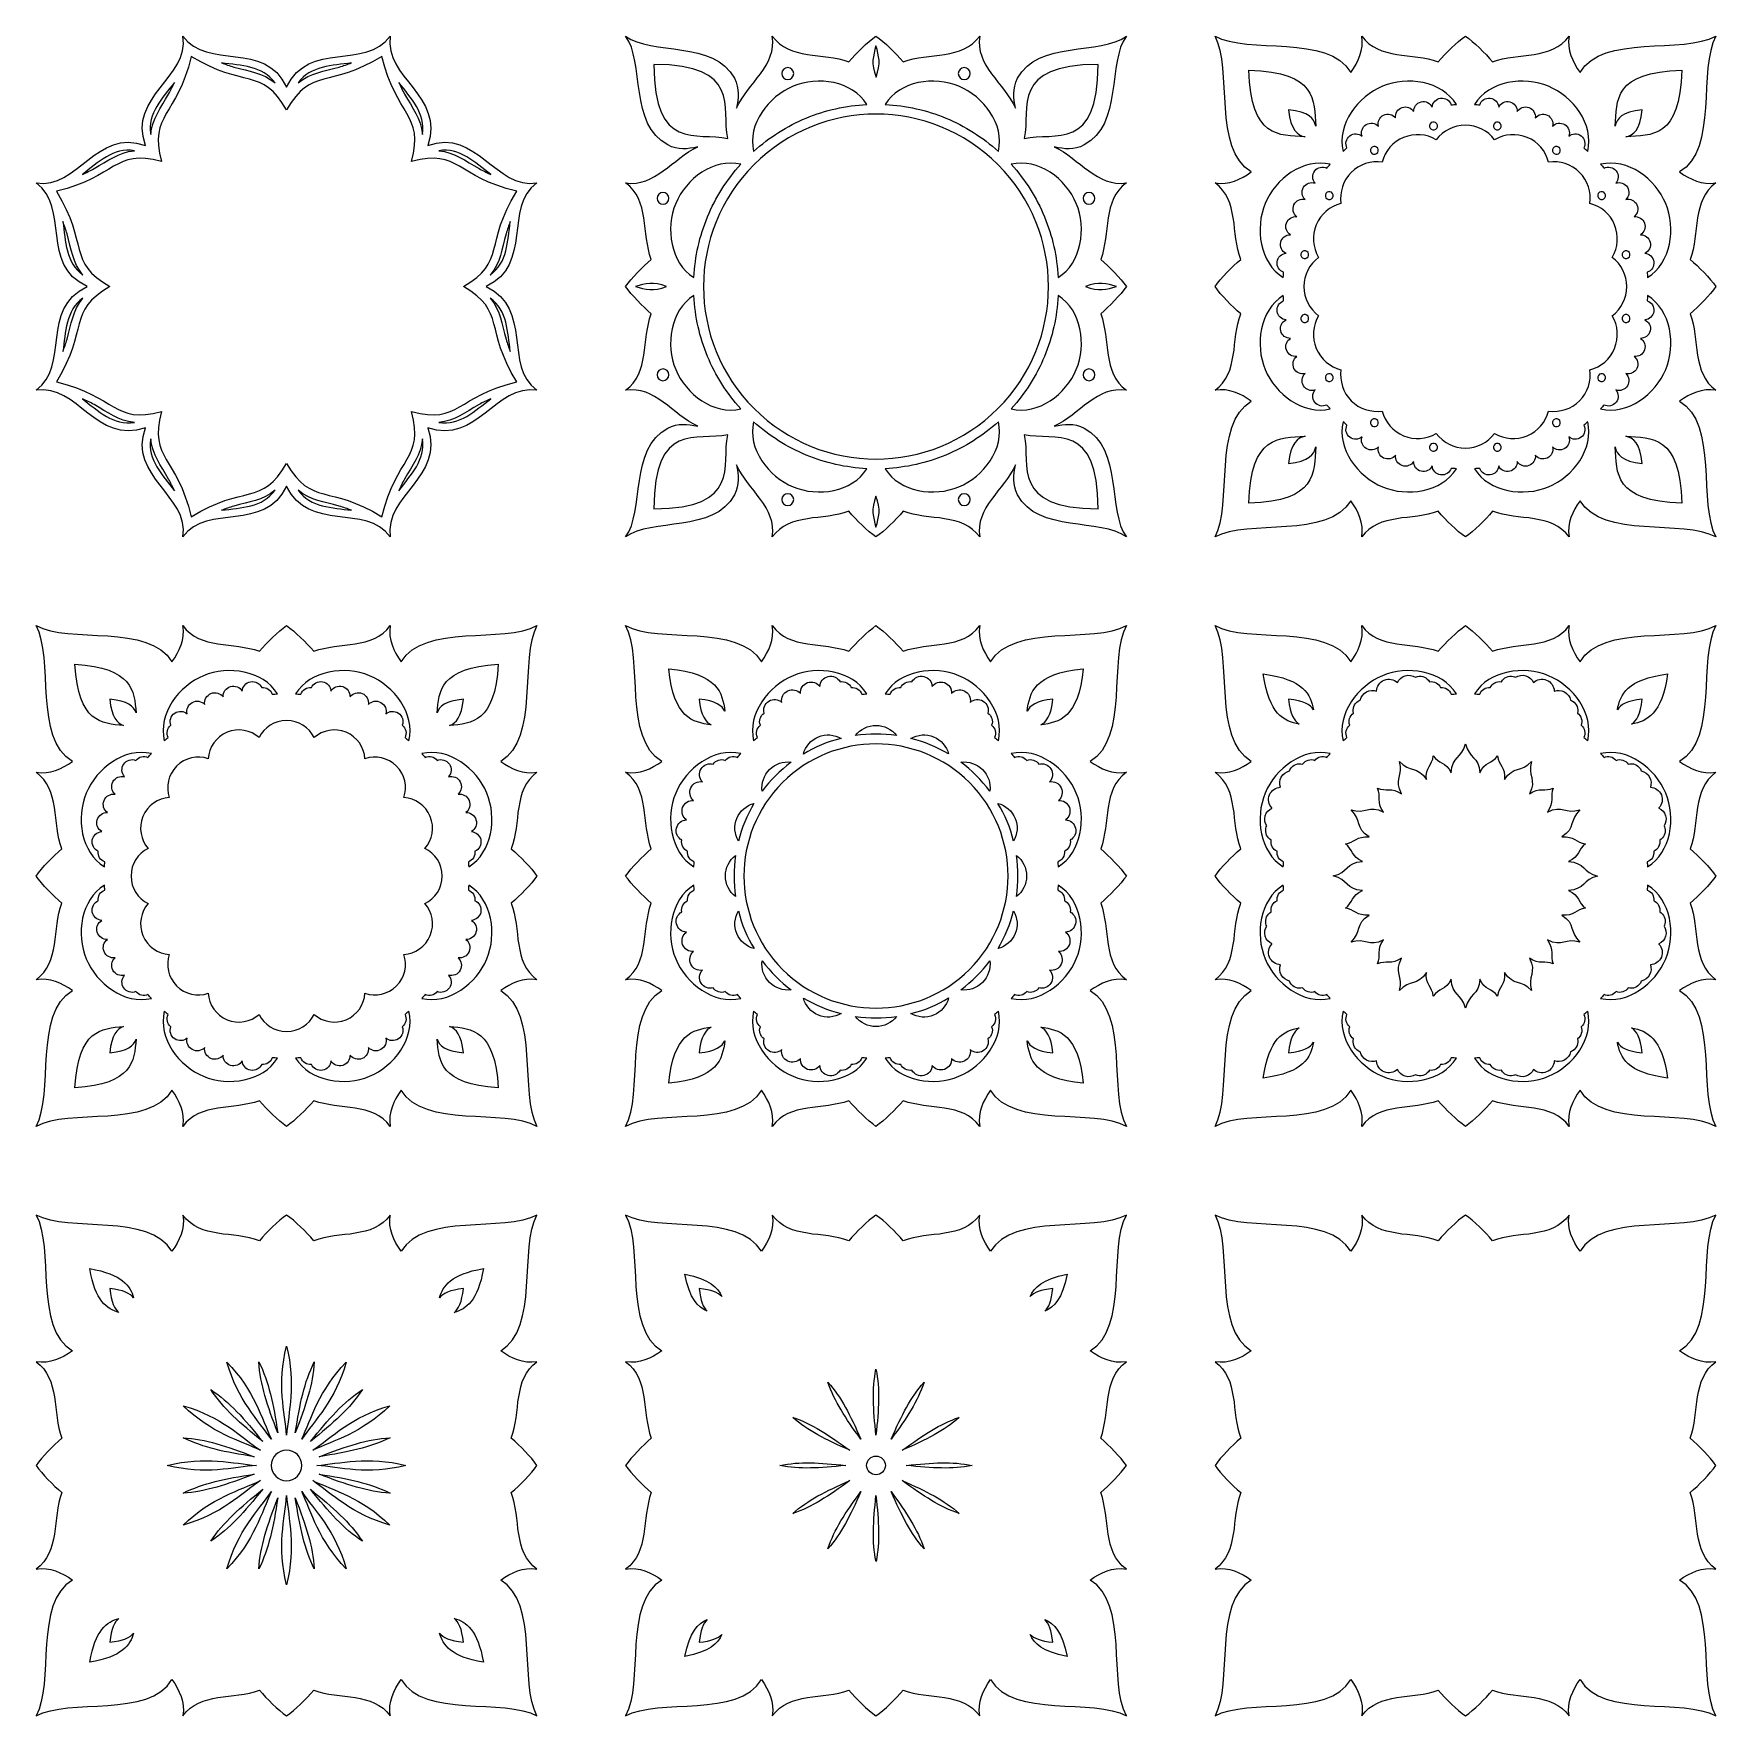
# Model space of a CAD drawing. Header units: millimetres. Extents: x -427 to 427, y -427 to 427.
import ezdxf

# ---------------------------------------------------------------- set-up
doc = ezdxf.new("R2010")
doc.units = ezdxf.units.MM
doc.header["$MEASUREMENT"] = 0
doc.layers.add('layer 1', color=7, linetype='Continuous')

msp = doc.modelspace()

# ---------------------------------------------------------------- linework, layer by layer
at = {"layer": 'layer 1', "color": 250, "lineweight": 9}
for points, knots in [([(-246.4142, 425.8944), (-258.965, 408.5912), (-287.6058, 424.0709), (-299.0192, 400.1108), (-299.0192, 400.1108), (-310.4328, 424.071), (-339.0736, 408.5912), (-351.6244, 425.8944), (-351.6244, 425.8944), (-348.264, 404.7844), (-379.4619, 395.4783), (-370.5902, 370.4652), (-370.5902, 370.4652), (-395.603, 379.337), (-404.9093, 348.1391), (-426.0193, 351.4995), (-426.0193, 351.4995), (-408.7161, 338.9487), (-424.1958, 310.3079), (-400.2357, 298.8945), (-400.2357, 298.8945), (-424.1959, 287.4809), (-408.7161, 258.8401), (-426.0193, 246.2893), (-426.0193, 246.2893), (-404.9093, 249.6497), (-395.6032, 218.4518), (-370.5901, 227.3235), (-370.5901, 227.3235), (-379.4619, 202.3107), (-348.264, 193.0044), (-351.6244, 171.8944), (-351.6244, 171.8944), (-339.0736, 189.1976), (-310.4328, 173.7179), (-299.0194, 197.678), (-299.0194, 197.678), (-287.6058, 173.7178), (-258.965, 189.1976), (-246.4142, 171.8944), (-246.4142, 171.8944), (-249.7746, 193.0044), (-218.5767, 202.3105), (-227.4484, 227.3236), (-227.4484, 227.3236), (-202.4356, 218.4518), (-193.1293, 249.6497), (-172.0193, 246.2893), (-172.0193, 246.2893), (-189.3225, 258.8401), (-173.8428, 287.4809), (-197.8029, 298.8943), (-197.8029, 298.8943), (-173.8427, 310.3079), (-189.3225, 338.9487), (-172.0193, 351.4995), (-172.0193, 351.4995), (-193.1293, 348.1391), (-202.4354, 379.337), (-227.4485, 370.4653), (-227.4485, 370.4653), (-218.5767, 395.4781), (-249.7746, 404.7844), (-246.4142, 425.8944)], [0, 0, 0, 0, 0.05882353, 0.05882353, 0.05882353, 0.05882353, 0.11764706, 0.11764706, 0.11764706, 0.11764706, 0.17647059, 0.17647059, 0.17647059, 0.17647059, 0.23529412, 0.23529412, 0.23529412, 0.23529412, 0.29411765, 0.29411765, 0.29411765, 0.29411765, 0.35294118, 0.35294118, 0.35294118, 0.35294118, 0.41176471, 0.41176471, 0.41176471, 0.41176471, 0.47058824, 0.47058824, 0.47058824, 0.47058824, 0.52941176, 0.52941176, 0.52941176, 0.52941176, 0.58823529, 0.58823529, 0.58823529, 0.58823529, 0.64705882, 0.64705882, 0.64705882, 0.64705882, 0.70588235, 0.70588235, 0.70588235, 0.70588235, 0.76470588, 0.76470588, 0.76470588, 0.76470588, 0.82352941, 0.82352941, 0.82352941, 0.82352941, 0.88235294, 0.88235294, 0.88235294, 0.88235294, 1, 1, 1, 1]), ([(-13.8365, 412.8832), (-27.0002, 417.7835), (-43.8261, 413.705), (-52.6676, 425.8944), (-52.6676, 425.8944), (-50.3059, 411.0584), (-65.0131, 402.0524), (-70.8843, 389.327), (-70.8843, 389.327), (-69.8339, 394.518), (-69.064, 399.1138), (-71.9137, 404.5478), (-71.9137, 404.5478), (-82.1044, 423.9803), (-114.1707, 416.1859), (-127.0623, 425.8945), (-127.0623, 425.8945), (-117.3539, 413.0027), (-125.1483, 380.9365), (-105.7158, 370.7457), (-105.7158, 370.7457), (-100.2818, 367.896), (-95.686, 368.6658), (-90.4949, 369.7163), (-90.4949, 369.7163), (-103.2203, 363.8452), (-112.2264, 349.1378), (-127.0625, 351.4995), (-127.0625, 351.4995), (-114.8731, 342.658), (-118.9515, 325.8321), (-114.0512, 312.6685), (-114.0512, 312.6685), (-118.5457, 308.8851), (-124.0382, 303.1986), (-127.0624, 298.8944), (-127.0624, 298.8944), (-124.0382, 294.5902), (-118.5458, 288.9038), (-114.0513, 285.1204), (-114.0513, 285.1204), (-118.9516, 271.9567), (-114.8731, 255.1308), (-127.0625, 246.2893), (-127.0625, 246.2893), (-112.2265, 248.651), (-103.2205, 233.9438), (-90.4951, 228.0726), (-90.4951, 228.0726), (-95.6861, 229.123), (-100.2819, 229.8929), (-105.7159, 227.0432), (-105.7159, 227.0432), (-125.1484, 216.8525), (-117.354, 184.7862), (-127.0626, 171.8946), (-127.0626, 171.8946), (-114.1708, 181.603), (-82.1046, 173.8086), (-71.9138, 193.2411), (-71.9138, 193.2411), (-69.0641, 198.6752), (-69.8341, 203.2711), (-70.8846, 208.4623), (-70.8846, 208.4623), (-65.0136, 195.7367), (-50.3059, 186.7307), (-52.6676, 171.8944), (-52.6676, 171.8944), (-43.8261, 184.0838), (-27.0002, 180.0054), (-13.8366, 184.9057), (-13.8366, 184.9057), (-10.0532, 180.4112), (-4.3667, 174.9187), (-0.0625, 171.8945), (-0.0625, 171.8945), (4.2417, 174.9187), (9.9281, 180.4111), (13.7115, 184.9056), (13.7115, 184.9056), (26.8752, 180.0053), (43.7011, 184.0838), (52.5426, 171.8944), (52.5426, 171.8944), (50.1809, 186.7304), (64.8881, 195.7364), (70.7593, 208.4618), (70.7593, 208.4618), (69.7089, 203.2708), (68.939, 198.675), (71.7887, 193.241), (71.7887, 193.241), (81.9794, 173.8085), (114.0457, 181.6029), (126.9373, 171.8943), (126.9373, 171.8943), (117.2289, 184.7861), (125.0233, 216.8523), (105.5908, 227.0431), (105.5908, 227.0431), (100.1567, 229.8928), (95.5608, 229.1228), (90.3696, 228.0723), (90.3696, 228.0723), (103.0952, 233.9433), (112.1012, 248.651), (126.9375, 246.2893), (126.9375, 246.2893), (114.7481, 255.1308), (118.8265, 271.9567), (113.9262, 285.1203), (113.9262, 285.1203), (118.4207, 288.9037), (123.9132, 294.5902), (126.9374, 298.8944), (126.9374, 298.8944), (123.9132, 303.1986), (118.4208, 308.885), (113.9263, 312.6684), (113.9263, 312.6684), (118.8266, 325.8321), (114.7481, 342.658), (126.9375, 351.4995), (126.9375, 351.4995), (112.1015, 349.1378), (103.0955, 363.845), (90.3701, 369.7162), (90.3701, 369.7162), (95.5611, 368.6658), (100.1569, 367.8959), (105.5909, 370.7456), (105.5909, 370.7456), (125.0234, 380.9363), (117.229, 413.0026), (126.9376, 425.8942), (126.9376, 425.8942), (114.0458, 416.1858), (81.9796, 423.9802), (71.7888, 404.5477), (71.7888, 404.5477), (68.9391, 399.1137), (69.7089, 394.5179), (70.7594, 389.3268), (70.7594, 389.3268), (64.8883, 402.0522), (50.1809, 411.0583), (52.5426, 425.8944), (52.5426, 425.8944), (43.7011, 413.705), (26.8752, 417.7834), (13.7116, 412.8831), (13.7116, 412.8831), (9.9282, 417.3776), (4.2417, 422.8701), (-0.0625, 425.8943), (-0.0625, 425.8943), (-4.3667, 422.8701), (-10.0531, 417.3777), (-13.8365, 412.8832)], [0, 0, 0, 0, 0.02439024, 0.02439024, 0.02439024, 0.02439024, 0.04878049, 0.04878049, 0.04878049, 0.04878049, 0.07317073, 0.07317073, 0.07317073, 0.07317073, 0.09756098, 0.09756098, 0.09756098, 0.09756098, 0.12195122, 0.12195122, 0.12195122, 0.12195122, 0.14634146, 0.14634146, 0.14634146, 0.14634146, 0.17073171, 0.17073171, 0.17073171, 0.17073171, 0.19512195, 0.19512195, 0.19512195, 0.19512195, 0.2195122, 0.2195122, 0.2195122, 0.2195122, 0.24390244, 0.24390244, 0.24390244, 0.24390244, 0.26829268, 0.26829268, 0.26829268, 0.26829268, 0.29268293, 0.29268293, 0.29268293, 0.29268293, 0.31707317, 0.31707317, 0.31707317, 0.31707317, 0.34146341, 0.34146341, 0.34146341, 0.34146341, 0.36585366, 0.36585366, 0.36585366, 0.36585366, 0.3902439, 0.3902439, 0.3902439, 0.3902439, 0.41463415, 0.41463415, 0.41463415, 0.41463415, 0.43902439, 0.43902439, 0.43902439, 0.43902439, 0.46341463, 0.46341463, 0.46341463, 0.46341463, 0.48780488, 0.48780488, 0.48780488, 0.48780488, 0.51219512, 0.51219512, 0.51219512, 0.51219512, 0.53658537, 0.53658537, 0.53658537, 0.53658537, 0.56097561, 0.56097561, 0.56097561, 0.56097561, 0.58536585, 0.58536585, 0.58536585, 0.58536585, 0.6097561, 0.6097561, 0.6097561, 0.6097561, 0.63414634, 0.63414634, 0.63414634, 0.63414634, 0.65853659, 0.65853659, 0.65853659, 0.65853659, 0.68292683, 0.68292683, 0.68292683, 0.68292683, 0.70731707, 0.70731707, 0.70731707, 0.70731707, 0.73170732, 0.73170732, 0.73170732, 0.73170732, 0.75609756, 0.75609756, 0.75609756, 0.75609756, 0.7804878, 0.7804878, 0.7804878, 0.7804878, 0.80487805, 0.80487805, 0.80487805, 0.80487805, 0.82926829, 0.82926829, 0.82926829, 0.82926829, 0.85365854, 0.85365854, 0.85365854, 0.85365854, 0.87804878, 0.87804878, 0.87804878, 0.87804878, 0.90243902, 0.90243902, 0.90243902, 0.90243902, 0.92682927, 0.92682927, 0.92682927, 0.92682927, 0.95121951, 0.95121951, 0.95121951, 0.95121951, 1, 1, 1, 1]), ([(-0.0621, 405.1756), (-2.702, 411.9882), (-1.4912, 415.7598), (-0.0625, 420.9586), (-0.0625, 420.9586), (1.3663, 415.7598), (2.5774, 411.9882), (-0.0621, 405.1756)], [0, 0, 0, 0, 0.33333333, 0.33333333, 0.33333333, 0.33333333, 1, 1, 1, 1]), ([(171.8943, 425.8944), (181.0498, 409.4336), (170.634, 368.4287), (190.3001, 357.0427), (190.3001, 357.0427), (184.8045, 353.1702), (179.0223, 350.3648), (171.8943, 351.4995), (171.8943, 351.4995), (184.0837, 342.658), (180.0053, 325.8321), (184.9056, 312.6685), (184.9056, 312.6685), (180.4111, 308.8851), (174.9186, 303.1986), (171.8944, 298.8944), (171.8944, 298.8944), (174.9186, 294.5902), (180.411, 288.9038), (184.9055, 285.1204), (184.9055, 285.1204), (180.0052, 271.9567), (184.0837, 255.1308), (171.8943, 246.2893), (171.8943, 246.2893), (179.0223, 247.424), (184.8045, 244.6186), (190.3, 240.7461), (190.3, 240.7461), (170.6341, 229.36), (181.0498, 188.3552), (171.8943, 171.8944), (171.8943, 171.8944), (188.3551, 181.0499), (229.3599, 170.6341), (240.746, 190.3001), (240.746, 190.3001), (244.6185, 184.8046), (247.4239, 179.0224), (246.2892, 171.8944), (246.2892, 171.8944), (255.1307, 184.0838), (271.9566, 180.0054), (285.1202, 184.9057), (285.1202, 184.9057), (288.9036, 180.4112), (294.5901, 174.9187), (298.8943, 171.8945), (298.8943, 171.8945), (303.1985, 174.9187), (308.8849, 180.4111), (312.6683, 184.9056), (312.6683, 184.9056), (325.832, 180.0053), (342.6579, 184.0838), (351.4994, 171.8944), (351.4994, 171.8944), (350.3647, 179.0224), (353.1701, 184.8046), (357.0426, 190.3001), (357.0426, 190.3001), (368.4287, 170.6342), (409.4335, 181.0499), (425.8943, 171.8944), (425.8943, 171.8944), (416.7388, 188.3552), (427.1546, 229.36), (407.4886, 240.7461), (407.4886, 240.7461), (412.9841, 244.6186), (418.7663, 247.424), (425.8943, 246.2893), (425.8943, 246.2893), (413.7049, 255.1308), (417.7833, 271.9567), (412.883, 285.1203), (412.883, 285.1203), (417.3775, 288.9037), (422.87, 294.5902), (425.8942, 298.8944), (425.8942, 298.8944), (422.87, 303.1986), (417.3776, 308.885), (412.8831, 312.6684), (412.8831, 312.6684), (417.7834, 325.8321), (413.7049, 342.658), (425.8943, 351.4995), (425.8943, 351.4995), (418.7663, 350.3648), (412.9841, 353.1702), (407.4886, 357.0427), (407.4886, 357.0427), (427.1545, 368.4288), (416.7388, 409.4336), (425.8943, 425.8944), (425.8943, 425.8944), (409.4335, 416.7389), (368.4286, 427.1547), (357.0426, 407.4886), (357.0426, 407.4886), (353.1701, 412.9842), (350.3647, 418.7664), (351.4994, 425.8944), (351.4994, 425.8944), (342.6579, 413.705), (325.832, 417.7834), (312.6684, 412.8831), (312.6684, 412.8831), (308.885, 417.3776), (303.1985, 422.8701), (298.8943, 425.8943), (298.8943, 425.8943), (294.5901, 422.8701), (288.9037, 417.3777), (285.1203, 412.8832), (285.1203, 412.8832), (271.9566, 417.7835), (255.1307, 413.705), (246.2892, 425.8944), (246.2892, 425.8944), (247.4239, 418.7664), (244.6185, 412.9842), (240.746, 407.4887), (240.746, 407.4887), (229.3599, 427.1546), (188.3551, 416.7389), (171.8943, 425.8944)], [0, 0, 0, 0, 0.03030303, 0.03030303, 0.03030303, 0.03030303, 0.06060606, 0.06060606, 0.06060606, 0.06060606, 0.09090909, 0.09090909, 0.09090909, 0.09090909, 0.12121212, 0.12121212, 0.12121212, 0.12121212, 0.15151515, 0.15151515, 0.15151515, 0.15151515, 0.18181818, 0.18181818, 0.18181818, 0.18181818, 0.21212121, 0.21212121, 0.21212121, 0.21212121, 0.24242424, 0.24242424, 0.24242424, 0.24242424, 0.27272727, 0.27272727, 0.27272727, 0.27272727, 0.3030303, 0.3030303, 0.3030303, 0.3030303, 0.33333333, 0.33333333, 0.33333333, 0.33333333, 0.36363636, 0.36363636, 0.36363636, 0.36363636, 0.39393939, 0.39393939, 0.39393939, 0.39393939, 0.42424242, 0.42424242, 0.42424242, 0.42424242, 0.45454545, 0.45454545, 0.45454545, 0.45454545, 0.48484848, 0.48484848, 0.48484848, 0.48484848, 0.51515152, 0.51515152, 0.51515152, 0.51515152, 0.54545455, 0.54545455, 0.54545455, 0.54545455, 0.57575758, 0.57575758, 0.57575758, 0.57575758, 0.60606061, 0.60606061, 0.60606061, 0.60606061, 0.63636364, 0.63636364, 0.63636364, 0.63636364, 0.66666667, 0.66666667, 0.66666667, 0.66666667, 0.6969697, 0.6969697, 0.6969697, 0.6969697, 0.72727273, 0.72727273, 0.72727273, 0.72727273, 0.75757576, 0.75757576, 0.75757576, 0.75757576, 0.78787879, 0.78787879, 0.78787879, 0.78787879, 0.81818182, 0.81818182, 0.81818182, 0.81818182, 0.84848485, 0.84848485, 0.84848485, 0.84848485, 0.87878788, 0.87878788, 0.87878788, 0.87878788, 0.90909091, 0.90909091, 0.90909091, 0.90909091, 0.93939394, 0.93939394, 0.93939394, 0.93939394, 1, 1, 1, 1]), ([(-299.0193, 388.6002), (-286.3046, 410.4755), (-277.5503, 398.9665), (-250.6526, 415.6621), (-250.6526, 415.6621), (-243.4385, 384.8369), (-229.1101, 386.7848), (-235.5877, 362.326), (-235.5877, 362.326), (-211.1289, 368.8038), (-213.0767, 354.4753), (-182.2516, 347.2614), (-182.2516, 347.2614), (-198.9471, 320.3634), (-187.4381, 311.609), (-209.3135, 298.8944), (-209.3135, 298.8944), (-187.4382, 286.1797), (-198.9472, 277.4254), (-182.2516, 250.5277), (-182.2516, 250.5277), (-213.0768, 243.3136), (-211.1289, 228.9852), (-235.5877, 235.4628), (-235.5877, 235.4628), (-229.1099, 211.004), (-243.4384, 212.9518), (-250.6523, 182.1267), (-250.6523, 182.1267), (-277.5503, 198.8222), (-286.3047, 187.3132), (-299.0193, 209.1886), (-299.0193, 209.1886), (-311.734, 187.3133), (-320.4883, 198.8223), (-347.386, 182.1267), (-347.386, 182.1267), (-354.6001, 212.9519), (-368.9285, 211.004), (-362.4509, 235.4628), (-362.4509, 235.4628), (-386.9097, 228.985), (-384.9619, 243.3135), (-415.787, 250.5274), (-415.787, 250.5274), (-399.0915, 277.4254), (-410.6005, 286.1798), (-388.7251, 298.8944), (-388.7251, 298.8944), (-410.6004, 311.6091), (-399.0914, 320.3634), (-415.787, 347.2611), (-415.787, 347.2611), (-384.9618, 354.4752), (-386.9097, 368.8036), (-362.4509, 362.326), (-362.4509, 362.326), (-368.9287, 386.7848), (-354.6002, 384.837), (-347.3863, 415.6621), (-347.3863, 415.6621), (-320.4883, 398.9666), (-311.7339, 410.4756), (-299.0193, 388.6002)], [0, 0, 0, 0, 0.05882353, 0.05882353, 0.05882353, 0.05882353, 0.11764706, 0.11764706, 0.11764706, 0.11764706, 0.17647059, 0.17647059, 0.17647059, 0.17647059, 0.23529412, 0.23529412, 0.23529412, 0.23529412, 0.29411765, 0.29411765, 0.29411765, 0.29411765, 0.35294118, 0.35294118, 0.35294118, 0.35294118, 0.41176471, 0.41176471, 0.41176471, 0.41176471, 0.47058824, 0.47058824, 0.47058824, 0.47058824, 0.52941176, 0.52941176, 0.52941176, 0.52941176, 0.58823529, 0.58823529, 0.58823529, 0.58823529, 0.64705882, 0.64705882, 0.64705882, 0.64705882, 0.70588235, 0.70588235, 0.70588235, 0.70588235, 0.76470588, 0.76470588, 0.76470588, 0.76470588, 0.82352941, 0.82352941, 0.82352941, 0.82352941, 0.88235294, 0.88235294, 0.88235294, 0.88235294, 1, 1, 1, 1]), ([(-332.0195, 412.3626), (-322.0389, 410.9894), (-311.2093, 410.9621), (-304.8668, 402.2021), (-304.8668, 402.2021), (-311.3521, 407.4629), (-317.9409, 408.008), (-325.7345, 410.2463), (-325.7345, 410.2463), (-327.8982, 410.8677), (-329.9854, 411.5724), (-332.0195, 412.3626)], [0, 0, 0, 0, 0.25, 0.25, 0.25, 0.25, 0.5, 0.5, 0.5, 0.5, 1, 1, 1, 1]), ([(-266.0193, 412.3625), (-268.0533, 411.5724), (-270.1404, 410.8677), (-272.3041, 410.2463), (-272.3041, 410.2463), (-280.0978, 408.008), (-286.6866, 407.4629), (-293.1718, 402.2021), (-293.1718, 402.2021), (-286.8291, 410.9622), (-275.9998, 410.9894), (-266.0193, 412.3625)], [0, 0, 0, 0, 0.25, 0.25, 0.25, 0.25, 0.5, 0.5, 0.5, 0.5, 1, 1, 1, 1]), ([(-112.7454, 411.5773), (-68.0939, 411.3127), (-78.629, 389.8788), (-75.2146, 374.0466), (-75.2146, 374.0466), (-91.0469, 377.4609), (-112.4808, 366.9258), (-112.7454, 411.5773)], [0, 0, 0, 0, 0.33333333, 0.33333333, 0.33333333, 0.33333333, 1, 1, 1, 1]), ([(-47.586, 405.7869), (-48.22, 407.3176), (-47.4931, 409.0727), (-45.9624, 409.7066), (-45.9624, 409.7066), (-44.4317, 410.3407), (-42.6768, 409.6137), (-42.0427, 408.083), (-42.0427, 408.083), (-41.4088, 406.5525), (-42.1356, 404.7974), (-43.6663, 404.1634), (-43.6663, 404.1634), (-45.1971, 403.5293), (-46.952, 404.2563), (-47.586, 405.7869)], [0, 0, 0, 0, 0.2, 0.2, 0.2, 0.2, 0.4, 0.4, 0.4, 0.4, 0.6, 0.6, 0.6, 0.6, 1, 1, 1, 1]), ([(43.5414, 404.1634), (42.0106, 404.7974), (41.2837, 406.5524), (41.9177, 408.083), (41.9177, 408.083), (42.5518, 409.6137), (44.3068, 410.3407), (45.8374, 409.7066), (45.8374, 409.7066), (47.3682, 409.0726), (48.095, 407.3176), (47.461, 405.7869), (47.461, 405.7869), (46.827, 404.2564), (45.0721, 403.5293), (43.5414, 404.1634)], [0, 0, 0, 0, 0.2, 0.2, 0.2, 0.2, 0.4, 0.4, 0.4, 0.4, 0.6, 0.6, 0.6, 0.6, 1, 1, 1, 1]), ([(75.0897, 374.0465), (78.504, 389.8788), (67.9689, 411.3127), (112.6204, 411.5773), (112.6204, 411.5773), (112.3558, 366.9258), (90.9219, 377.4609), (75.0897, 374.0465)], [0, 0, 0, 0, 0.33333333, 0.33333333, 0.33333333, 0.33333333, 1, 1, 1, 1]), ([(-355.9188, 402.463), (-356.7984, 400.466), (-357.7759, 398.4919), (-358.8665, 396.5226), (-358.8665, 396.5226), (-362.7947, 389.4289), (-367.0683, 384.3845), (-367.9341, 376.0788), (-367.9341, 376.0788), (-369.6434, 386.7581), (-362.0052, 394.4348), (-355.9188, 402.463)], [0, 0, 0, 0, 0.25, 0.25, 0.25, 0.25, 0.5, 0.5, 0.5, 0.5, 1, 1, 1, 1]), ([(-239.1721, 396.5226), (-240.2627, 398.4919), (-241.2403, 400.4661), (-242.1198, 402.4632), (-242.1198, 402.4632), (-236.0335, 394.4348), (-228.3951, 386.7579), (-230.1045, 376.0788), (-230.1045, 376.0788), (-230.9704, 384.3845), (-235.2439, 389.429), (-239.1721, 396.5226)], [0, 0, 0, 0, 0.25, 0.25, 0.25, 0.25, 0.5, 0.5, 0.5, 0.5, 1, 1, 1, 1]), ([(-62.1157, 367.463), (-65.3697, 381.2339), (-54.6241, 395.3137), (-42.1422, 400.4838), (-42.1422, 400.4838), (-29.6603, 405.6539), (-12.1062, 403.2964), (-4.6696, 391.258), (-4.6696, 391.258), (-15.3556, 390.7307), (-25.7525, 388.3739), (-35.4605, 384.3526), (-35.4605, 384.3526), (-45.1684, 380.3315), (-54.1868, 374.6463), (-62.1157, 367.463)], [0, 0, 0, 0, 0.2, 0.2, 0.2, 0.2, 0.4, 0.4, 0.4, 0.4, 0.6, 0.6, 0.6, 0.6, 1, 1, 1, 1]), ([(35.3354, 384.3526), (25.6275, 388.3738), (15.2305, 390.7307), (4.5446, 391.258), (4.5446, 391.258), (11.9812, 403.2964), (29.5354, 405.654), (42.0172, 400.4838), (42.0172, 400.4838), (54.4991, 395.3136), (65.2447, 381.2339), (61.9907, 367.463), (61.9907, 367.463), (54.0617, 374.6463), (45.0435, 380.3315), (35.3354, 384.3526)], [0, 0, 0, 0, 0.2, 0.2, 0.2, 0.2, 0.4, 0.4, 0.4, 0.4, 0.6, 0.6, 0.6, 0.6, 1, 1, 1, 1]), ([(189.1164, 408.6724), (190.0451, 373.9911), (204.4103, 375.7677), (217.554, 374.8065), (217.554, 374.8065), (213.678, 375.6921), (210.2497, 378.1404), (209.2306, 388.5581), (209.2306, 388.5581), (219.649, 387.5389), (222.097, 384.1102), (222.9824, 380.2339), (222.9824, 380.2339), (222.0209, 393.3777), (223.7984, 407.7436), (189.1164, 408.6724)], [0, 0, 0, 0, 0.2, 0.2, 0.2, 0.2, 0.4, 0.4, 0.4, 0.4, 0.6, 0.6, 0.6, 0.6, 1, 1, 1, 1]), ([(236.8411, 367.463), (233.5871, 381.2339), (244.3327, 395.3137), (256.8146, 400.4838), (256.8146, 400.4838), (269.2965, 405.6539), (286.8506, 403.2964), (294.2872, 391.258), (294.2872, 391.258), (293.4082, 391.2146), (292.5312, 391.1588), (291.6564, 391.0908), (291.6564, 391.0908), (290.9186, 393.2909), (288.7053, 394.7332), (286.3182, 394.4189), (286.3182, 394.4189), (283.956, 394.1078), (282.2033, 392.1789), (282.0284, 389.894), (282.0284, 389.894), (281.0466, 391.9647), (278.719, 393.1376), (276.4022, 392.5809), (276.4022, 392.5809), (274.0852, 392.0247), (272.5438, 389.9229), (272.6088, 387.6323), (272.6088, 387.6323), (271.4158, 389.589), (268.9786, 390.5124), (266.7324, 389.7168), (266.7324, 389.7168), (264.4865, 388.9214), (263.173, 386.67), (263.4771, 384.3988), (263.4771, 384.3988), (262.0861, 386.22), (259.5659, 386.8833), (257.4152, 385.8574), (257.4152, 385.8574), (255.2645, 384.8315), (254.1936, 382.4553), (254.7335, 380.2284), (254.7335, 380.2284), (253.1598, 381.8941), (250.5838, 382.2903), (248.5522, 381.0451), (248.5522, 381.0451), (246.5206, 379.8001), (245.704, 377.3249), (246.4738, 375.1665), (246.4738, 375.1665), (244.7345, 376.6588), (242.1314, 376.7836), (240.2408, 375.3328), (240.2408, 375.3328), (238.331, 373.8672), (237.7858, 371.2823), (238.8195, 369.205), (238.8195, 369.205), (238.1528, 368.6346), (237.4932, 368.0538), (236.8411, 367.463)], [0, 0, 0, 0, 0.05882353, 0.05882353, 0.05882353, 0.05882353, 0.11764706, 0.11764706, 0.11764706, 0.11764706, 0.17647059, 0.17647059, 0.17647059, 0.17647059, 0.23529412, 0.23529412, 0.23529412, 0.23529412, 0.29411765, 0.29411765, 0.29411765, 0.29411765, 0.35294118, 0.35294118, 0.35294118, 0.35294118, 0.41176471, 0.41176471, 0.41176471, 0.41176471, 0.47058824, 0.47058824, 0.47058824, 0.47058824, 0.52941176, 0.52941176, 0.52941176, 0.52941176, 0.58823529, 0.58823529, 0.58823529, 0.58823529, 0.64705882, 0.64705882, 0.64705882, 0.64705882, 0.70588235, 0.70588235, 0.70588235, 0.70588235, 0.76470588, 0.76470588, 0.76470588, 0.76470588, 0.82352941, 0.82352941, 0.82352941, 0.82352941, 0.88235294, 0.88235294, 0.88235294, 0.88235294, 1, 1, 1, 1]), ([(303.5014, 391.258), (310.938, 403.2964), (328.4922, 405.654), (340.974, 400.4838), (340.974, 400.4838), (353.4559, 395.3136), (364.2015, 381.2339), (360.9475, 367.463), (360.9475, 367.463), (360.2953, 368.0539), (359.6357, 368.6346), (358.969, 369.2051), (358.969, 369.2051), (360.003, 371.2825), (359.4579, 373.8674), (357.5477, 375.3331), (357.5477, 375.3331), (355.6574, 376.7834), (353.0541, 376.6588), (351.3147, 375.1668), (351.3147, 375.1668), (352.0847, 377.3253), (351.2682, 379.8005), (349.2363, 381.0451), (349.2363, 381.0451), (347.2047, 382.2901), (344.6286, 381.8939), (343.0548, 380.2282), (343.0548, 380.2282), (343.5948, 382.4554), (342.5244, 384.8317), (340.3735, 385.8574), (340.3735, 385.8574), (338.223, 386.8831), (335.7022, 386.2199), (334.3113, 384.3989), (334.3113, 384.3989), (334.6155, 386.6703), (333.3025, 388.9213), (331.0563, 389.7167), (331.0563, 389.7167), (328.8101, 390.512), (326.3726, 389.589), (325.1797, 387.6326), (325.1797, 387.6326), (325.2448, 389.9232), (323.7034, 392.0249), (321.3864, 392.581), (321.3864, 392.581), (319.0695, 393.1372), (316.7418, 391.9644), (315.7599, 389.8938), (315.7599, 389.8938), (315.5853, 392.1789), (313.8328, 394.1078), (311.4701, 394.4188), (311.4701, 394.4188), (309.0834, 394.7329), (306.87, 393.2906), (306.1321, 391.0908), (306.1321, 391.0908), (305.2573, 391.1589), (304.3802, 391.2146), (303.5014, 391.258)], [0, 0, 0, 0, 0.05882353, 0.05882353, 0.05882353, 0.05882353, 0.11764706, 0.11764706, 0.11764706, 0.11764706, 0.17647059, 0.17647059, 0.17647059, 0.17647059, 0.23529412, 0.23529412, 0.23529412, 0.23529412, 0.29411765, 0.29411765, 0.29411765, 0.29411765, 0.35294118, 0.35294118, 0.35294118, 0.35294118, 0.41176471, 0.41176471, 0.41176471, 0.41176471, 0.47058824, 0.47058824, 0.47058824, 0.47058824, 0.52941176, 0.52941176, 0.52941176, 0.52941176, 0.58823529, 0.58823529, 0.58823529, 0.58823529, 0.64705882, 0.64705882, 0.64705882, 0.64705882, 0.70588235, 0.70588235, 0.70588235, 0.70588235, 0.76470588, 0.76470588, 0.76470588, 0.76470588, 0.82352941, 0.82352941, 0.82352941, 0.82352941, 0.88235294, 0.88235294, 0.88235294, 0.88235294, 1, 1, 1, 1]), ([(408.6723, 408.6723), (373.991, 407.7436), (375.7676, 393.3784), (374.8064, 380.2347), (374.8064, 380.2347), (375.692, 384.1107), (378.1403, 387.539), (388.558, 388.5581), (388.558, 388.5581), (387.5388, 378.1397), (384.1101, 375.6917), (380.2338, 374.8063), (380.2338, 374.8063), (393.3776, 375.7678), (407.7435, 373.9903), (408.6723, 408.6723)], [0, 0, 0, 0, 0.2, 0.2, 0.2, 0.2, 0.4, 0.4, 0.4, 0.4, 0.6, 0.6, 0.6, 0.6, 1, 1, 1, 1]), ([(-61.9182, 237.0387), (-96.08, 271.2006), (-96.0801, 326.5881), (-61.9182, 360.7501), (-61.9182, 360.7501), (-27.7563, 394.9119), (27.6312, 394.912), (61.7932, 360.7501), (61.7932, 360.7501), (95.955, 326.5882), (95.9551, 271.2007), (61.7932, 237.0387), (61.7932, 237.0387), (27.6313, 202.8769), (-27.7562, 202.8768), (-61.9182, 237.0387)], [0, 0, 0, 0, 0.2, 0.2, 0.2, 0.2, 0.4, 0.4, 0.4, 0.4, 0.6, 0.6, 0.6, 0.6, 1, 1, 1, 1]), ([(362.0452, 341.0905), (367.612, 339.6432), (372.2896, 335.6779), (374.546, 330.2305), (374.546, 330.2305), (376.791, 324.8108), (376.283, 318.6714), (373.3829, 313.7139), (373.3829, 313.7139), (377.9738, 310.2465), (380.7792, 304.792), (380.7792, 298.8944), (380.7792, 298.8944), (380.7792, 292.9969), (377.9739, 287.5423), (373.3829, 284.075), (373.3829, 284.075), (376.2831, 279.1175), (376.791, 272.9781), (374.5461, 267.5584), (374.5461, 267.5584), (372.2897, 262.1109), (367.612, 258.1457), (362.0452, 256.6984), (362.0452, 256.6984), (362.8384, 251.0014), (360.9651, 245.1623), (356.7957, 240.993), (356.7957, 240.993), (352.6264, 236.8236), (346.7873, 234.9503), (341.0904, 235.7436), (341.0904, 235.7436), (339.6431, 230.1768), (335.6779, 225.4991), (330.2304, 223.2427), (330.2304, 223.2427), (324.8107, 220.9977), (318.6713, 221.5057), (313.7138, 224.4058), (313.7138, 224.4058), (310.2464, 219.8149), (304.7919, 217.0095), (298.8943, 217.0095), (298.8943, 217.0095), (292.9968, 217.0095), (287.5422, 219.8148), (284.0749, 224.4058), (284.0749, 224.4058), (279.1174, 221.5056), (272.978, 220.9977), (267.5583, 223.2426), (267.5583, 223.2426), (262.1108, 225.499), (258.1456, 230.1767), (256.6983, 235.7435), (256.6983, 235.7435), (251.0013, 234.9503), (245.1622, 236.8236), (240.9929, 240.993), (240.9929, 240.993), (236.8235, 245.1623), (234.9502, 251.0014), (235.7435, 256.6983), (235.7435, 256.6983), (230.1767, 258.1456), (225.499, 262.1108), (223.2426, 267.5583), (223.2426, 267.5583), (220.9976, 272.978), (221.5056, 279.1174), (224.4057, 284.0749), (224.4057, 284.0749), (219.8148, 287.5423), (217.0094, 292.9968), (217.0094, 298.8944), (217.0094, 298.8944), (217.0094, 304.7919), (219.8147, 310.2465), (224.4057, 313.7138), (224.4057, 313.7138), (221.5055, 318.6713), (220.9976, 324.8107), (223.2425, 330.2304), (223.2425, 330.2304), (225.4989, 335.6779), (230.1766, 339.6431), (235.7434, 341.0904), (235.7434, 341.0904), (234.9502, 346.7874), (236.8235, 352.6265), (240.9929, 356.7958), (240.9929, 356.7958), (245.1622, 360.9652), (251.0013, 362.8385), (256.6982, 362.0452), (256.6982, 362.0452), (258.1455, 367.612), (262.1107, 372.2897), (267.5582, 374.5461), (267.5582, 374.5461), (272.9779, 376.7911), (279.1173, 376.2831), (284.0748, 373.383), (284.0748, 373.383), (287.5422, 377.9739), (292.9967, 380.7793), (298.8943, 380.7793), (298.8943, 380.7793), (304.7918, 380.7793), (310.2464, 377.974), (313.7137, 373.383), (313.7137, 373.383), (318.6712, 376.2832), (324.8106, 376.7911), (330.2303, 374.5462), (330.2303, 374.5462), (335.6778, 372.2898), (339.643, 367.6121), (341.0903, 362.0453), (341.0903, 362.0453), (346.7873, 362.8385), (352.6264, 360.9652), (356.7957, 356.7958), (356.7957, 356.7958), (360.9651, 352.6265), (362.8384, 346.7874), (362.0452, 341.0905)], [0, 0, 0, 0, 0.03030303, 0.03030303, 0.03030303, 0.03030303, 0.06060606, 0.06060606, 0.06060606, 0.06060606, 0.09090909, 0.09090909, 0.09090909, 0.09090909, 0.12121212, 0.12121212, 0.12121212, 0.12121212, 0.15151515, 0.15151515, 0.15151515, 0.15151515, 0.18181818, 0.18181818, 0.18181818, 0.18181818, 0.21212121, 0.21212121, 0.21212121, 0.21212121, 0.24242424, 0.24242424, 0.24242424, 0.24242424, 0.27272727, 0.27272727, 0.27272727, 0.27272727, 0.3030303, 0.3030303, 0.3030303, 0.3030303, 0.33333333, 0.33333333, 0.33333333, 0.33333333, 0.36363636, 0.36363636, 0.36363636, 0.36363636, 0.39393939, 0.39393939, 0.39393939, 0.39393939, 0.42424242, 0.42424242, 0.42424242, 0.42424242, 0.45454545, 0.45454545, 0.45454545, 0.45454545, 0.48484848, 0.48484848, 0.48484848, 0.48484848, 0.51515152, 0.51515152, 0.51515152, 0.51515152, 0.54545455, 0.54545455, 0.54545455, 0.54545455, 0.57575758, 0.57575758, 0.57575758, 0.57575758, 0.60606061, 0.60606061, 0.60606061, 0.60606061, 0.63636364, 0.63636364, 0.63636364, 0.63636364, 0.66666667, 0.66666667, 0.66666667, 0.66666667, 0.6969697, 0.6969697, 0.6969697, 0.6969697, 0.72727273, 0.72727273, 0.72727273, 0.72727273, 0.75757576, 0.75757576, 0.75757576, 0.75757576, 0.78787879, 0.78787879, 0.78787879, 0.78787879, 0.81818182, 0.81818182, 0.81818182, 0.81818182, 0.84848485, 0.84848485, 0.84848485, 0.84848485, 0.87878788, 0.87878788, 0.87878788, 0.87878788, 0.90909091, 0.90909091, 0.90909091, 0.90909091, 0.93939394, 0.93939394, 0.93939394, 0.93939394, 1, 1, 1, 1]), ([(282.2963, 382.3382), (283.3797, 382.5537), (284.4326, 381.8502), (284.6481, 380.7668), (284.6481, 380.7668), (284.8636, 379.6834), (284.1601, 378.6306), (283.0767, 378.4151), (283.0767, 378.4151), (281.9933, 378.1996), (280.9404, 378.9031), (280.7249, 379.9865), (280.7249, 379.9865), (280.5094, 381.0698), (281.2129, 382.1227), (282.2963, 382.3382)], [0, 0, 0, 0, 0.2, 0.2, 0.2, 0.2, 0.4, 0.4, 0.4, 0.4, 0.6, 0.6, 0.6, 0.6, 1, 1, 1, 1]), ([(315.4924, 382.3382), (316.5756, 382.1227), (317.2791, 381.0698), (317.0638, 379.9865), (317.0638, 379.9865), (316.8482, 378.9031), (315.7953, 378.1996), (314.712, 378.415), (314.712, 378.415), (313.6286, 378.6306), (312.9251, 379.6835), (313.1405, 380.7668), (313.1405, 380.7668), (313.356, 381.8502), (314.4089, 382.5537), (315.4924, 382.3382)], [0, 0, 0, 0, 0.2, 0.2, 0.2, 0.2, 0.4, 0.4, 0.4, 0.4, 0.6, 0.6, 0.6, 0.6, 1, 1, 1, 1]), ([(-396.6475, 358.7416), (-398.6168, 357.651), (-400.591, 356.6734), (-402.5881, 355.7939), (-402.5881, 355.7939), (-394.5597, 361.8802), (-386.8828, 369.5186), (-376.2037, 367.8092), (-376.2037, 367.8092), (-384.5094, 366.9433), (-389.5539, 362.6698), (-396.6475, 358.7416)], [0, 0, 0, 0, 0.25, 0.25, 0.25, 0.25, 0.5, 0.5, 0.5, 0.5, 1, 1, 1, 1]), ([(-221.8349, 367.8092), (-211.1556, 369.5185), (-203.4789, 361.8803), (-195.4507, 355.7939), (-195.4507, 355.7939), (-197.4477, 356.6735), (-199.4218, 357.651), (-201.3911, 358.7416), (-201.3911, 358.7416), (-208.4848, 362.6698), (-213.5292, 366.9434), (-221.8349, 367.8092)], [0, 0, 0, 0, 0.25, 0.25, 0.25, 0.25, 0.5, 0.5, 0.5, 0.5, 1, 1, 1, 1]), ([(251.6272, 369.6347), (252.5456, 370.2483), (253.7875, 370.0013), (254.4012, 369.0828), (254.4012, 369.0828), (255.0149, 368.1644), (254.7678, 366.9225), (253.8494, 366.3087), (253.8494, 366.3087), (252.931, 365.695), (251.689, 365.9421), (251.0754, 366.8605), (251.0754, 366.8605), (250.4617, 367.779), (250.7087, 369.021), (251.6272, 369.6347)], [0, 0, 0, 0, 0.2, 0.2, 0.2, 0.2, 0.4, 0.4, 0.4, 0.4, 0.6, 0.6, 0.6, 0.6, 1, 1, 1, 1]), ([(346.1615, 369.6347), (347.0799, 369.021), (347.3269, 367.779), (346.7133, 366.8605), (346.7133, 366.8605), (346.0996, 365.9422), (344.8576, 365.6951), (343.9392, 366.3087), (343.9392, 366.3087), (343.0208, 366.9225), (342.7737, 368.1644), (343.3874, 369.0829), (343.3874, 369.0829), (344.0011, 370.0013), (345.243, 370.2483), (346.1615, 369.6347)], [0, 0, 0, 0, 0.2, 0.2, 0.2, 0.2, 0.4, 0.4, 0.4, 0.4, 0.6, 0.6, 0.6, 0.6, 1, 1, 1, 1]), ([(-101.6519, 340.9741), (-96.4817, 353.456), (-82.402, 364.2016), (-68.6311, 360.9476), (-68.6311, 360.9476), (-75.8144, 353.0186), (-81.4996, 344.0004), (-85.5207, 334.2923), (-85.5207, 334.2923), (-89.5419, 324.5844), (-91.8988, 314.1874), (-92.4261, 303.5015), (-92.4261, 303.5015), (-104.4645, 310.9381), (-106.8221, 328.4923), (-101.6519, 340.9741)], [0, 0, 0, 0, 0.2, 0.2, 0.2, 0.2, 0.4, 0.4, 0.4, 0.4, 0.6, 0.6, 0.6, 0.6, 1, 1, 1, 1]), ([(85.3957, 334.2924), (81.3746, 344.0003), (75.6894, 353.0187), (68.5061, 360.9476), (68.5061, 360.9476), (82.277, 364.2016), (96.3568, 353.456), (101.5269, 340.9741), (101.5269, 340.9741), (106.697, 328.4922), (104.3395, 310.9381), (92.3011, 303.5015), (92.3011, 303.5015), (91.7738, 314.1875), (89.417, 324.5844), (85.3957, 334.2924)], [0, 0, 0, 0, 0.2, 0.2, 0.2, 0.2, 0.4, 0.4, 0.4, 0.4, 0.6, 0.6, 0.6, 0.6, 1, 1, 1, 1]), ([(197.3049, 340.9741), (202.4751, 353.456), (216.5548, 364.2016), (230.3257, 360.9476), (230.3257, 360.9476), (229.7348, 360.2954), (229.1541, 359.6358), (228.5836, 358.9691), (228.5836, 358.9691), (226.5062, 360.0031), (223.9213, 359.458), (222.4556, 357.5478), (222.4556, 357.5478), (221.0053, 355.6575), (221.1299, 353.0542), (222.6219, 351.3148), (222.6219, 351.3148), (220.4634, 352.0848), (217.9882, 351.2683), (216.7436, 349.2364), (216.7436, 349.2364), (215.4986, 347.2048), (215.8948, 344.6287), (217.5605, 343.0549), (217.5605, 343.0549), (215.3333, 343.5949), (212.957, 342.5245), (211.9313, 340.3736), (211.9313, 340.3736), (210.9056, 338.2231), (211.5688, 335.7023), (213.3898, 334.3114), (213.3898, 334.3114), (211.1184, 334.6156), (208.8674, 333.3026), (208.072, 331.0564), (208.072, 331.0564), (207.2767, 328.8102), (208.1997, 326.3727), (210.1561, 325.1798), (210.1561, 325.1798), (207.8655, 325.2449), (205.7638, 323.7035), (205.2077, 321.3865), (205.2077, 321.3865), (204.6515, 319.0696), (205.8243, 316.7419), (207.8949, 315.76), (207.8949, 315.76), (205.6098, 315.5854), (203.6809, 313.8329), (203.3699, 311.4702), (203.3699, 311.4702), (203.0558, 309.0835), (204.4981, 306.8701), (206.6979, 306.1322), (206.6979, 306.1322), (206.6298, 305.2574), (206.5741, 304.3803), (206.5307, 303.5015), (206.5307, 303.5015), (194.4923, 310.9381), (192.1347, 328.4923), (197.3049, 340.9741)], [0, 0, 0, 0, 0.05882353, 0.05882353, 0.05882353, 0.05882353, 0.11764706, 0.11764706, 0.11764706, 0.11764706, 0.17647059, 0.17647059, 0.17647059, 0.17647059, 0.23529412, 0.23529412, 0.23529412, 0.23529412, 0.29411765, 0.29411765, 0.29411765, 0.29411765, 0.35294118, 0.35294118, 0.35294118, 0.35294118, 0.41176471, 0.41176471, 0.41176471, 0.41176471, 0.47058824, 0.47058824, 0.47058824, 0.47058824, 0.52941176, 0.52941176, 0.52941176, 0.52941176, 0.58823529, 0.58823529, 0.58823529, 0.58823529, 0.64705882, 0.64705882, 0.64705882, 0.64705882, 0.70588235, 0.70588235, 0.70588235, 0.70588235, 0.76470588, 0.76470588, 0.76470588, 0.76470588, 0.82352941, 0.82352941, 0.82352941, 0.82352941, 0.88235294, 0.88235294, 0.88235294, 0.88235294, 1, 1, 1, 1]), ([(369.2049, 358.9692), (368.6345, 359.6359), (368.0537, 360.2955), (367.4629, 360.9476), (367.4629, 360.9476), (381.2338, 364.2016), (395.3136, 353.456), (400.4837, 340.9741), (400.4837, 340.9741), (405.6538, 328.4922), (403.2963, 310.9381), (391.2579, 303.5015), (391.2579, 303.5015), (391.2145, 304.3805), (391.1587, 305.2575), (391.0907, 306.1323), (391.0907, 306.1323), (393.2908, 306.8701), (394.7331, 309.0834), (394.4188, 311.4705), (394.4188, 311.4705), (394.1077, 313.8327), (392.1788, 315.5854), (389.8939, 315.7603), (389.8939, 315.7603), (391.9646, 316.7421), (393.1375, 319.0697), (392.5808, 321.3865), (392.5808, 321.3865), (392.0246, 323.7035), (389.9228, 325.2449), (387.6322, 325.1799), (387.6322, 325.1799), (389.5889, 326.3729), (390.5123, 328.8101), (389.7167, 331.0563), (389.7167, 331.0563), (388.9213, 333.3022), (386.6699, 334.6157), (384.3987, 334.3116), (384.3987, 334.3116), (386.2199, 335.7026), (386.8832, 338.2228), (385.8573, 340.3735), (385.8573, 340.3735), (384.8314, 342.5242), (382.4552, 343.5951), (380.2283, 343.0552), (380.2283, 343.0552), (381.894, 344.6289), (382.2902, 347.2049), (381.045, 349.2365), (381.045, 349.2365), (379.8, 351.2681), (377.3248, 352.0847), (375.1664, 351.3149), (375.1664, 351.3149), (376.6587, 353.0542), (376.7835, 355.6573), (375.3327, 357.5479), (375.3327, 357.5479), (373.8671, 359.4577), (371.2822, 360.0029), (369.2049, 358.9692)], [0, 0, 0, 0, 0.05882353, 0.05882353, 0.05882353, 0.05882353, 0.11764706, 0.11764706, 0.11764706, 0.11764706, 0.17647059, 0.17647059, 0.17647059, 0.17647059, 0.23529412, 0.23529412, 0.23529412, 0.23529412, 0.29411765, 0.29411765, 0.29411765, 0.29411765, 0.35294118, 0.35294118, 0.35294118, 0.35294118, 0.41176471, 0.41176471, 0.41176471, 0.41176471, 0.47058824, 0.47058824, 0.47058824, 0.47058824, 0.52941176, 0.52941176, 0.52941176, 0.52941176, 0.58823529, 0.58823529, 0.58823529, 0.58823529, 0.64705882, 0.64705882, 0.64705882, 0.64705882, 0.70588235, 0.70588235, 0.70588235, 0.70588235, 0.76470588, 0.76470588, 0.76470588, 0.76470588, 0.82352941, 0.82352941, 0.82352941, 0.82352941, 0.88235294, 0.88235294, 0.88235294, 0.88235294, 1, 1, 1, 1]), ([(-110.8747, 344.7943), (-110.2407, 346.3251), (-108.4857, 347.0519), (-106.955, 346.4179), (-106.955, 346.4179), (-105.4245, 345.7839), (-104.6974, 344.029), (-105.3315, 342.4983), (-105.3315, 342.4983), (-105.9655, 340.9675), (-107.7205, 340.2406), (-109.2511, 340.8746), (-109.2511, 340.8746), (-110.7818, 341.5087), (-111.5088, 343.2637), (-110.8747, 344.7943)], [0, 0, 0, 0, 0.2, 0.2, 0.2, 0.2, 0.4, 0.4, 0.4, 0.4, 0.6, 0.6, 0.6, 0.6, 1, 1, 1, 1]), ([(105.2065, 342.4982), (104.5724, 344.029), (105.2994, 345.7839), (106.83, 346.4179), (106.83, 346.4179), (108.3607, 347.0519), (110.1158, 346.325), (110.7497, 344.7943), (110.7497, 344.7943), (111.3838, 343.2636), (110.6568, 341.5087), (109.1261, 340.8746), (109.1261, 340.8746), (107.5956, 340.2407), (105.8405, 340.9675), (105.2065, 342.4982)], [0, 0, 0, 0, 0.2, 0.2, 0.2, 0.2, 0.4, 0.4, 0.4, 0.4, 0.6, 0.6, 0.6, 0.6, 1, 1, 1, 1]), ([(228.154, 346.1615), (228.7677, 347.0799), (230.0097, 347.327), (230.9282, 346.7134), (230.9282, 346.7134), (231.8465, 346.0996), (232.0936, 344.8577), (231.48, 343.9392), (231.48, 343.9392), (230.8662, 343.0208), (229.6243, 342.7738), (228.7058, 343.3874), (228.7058, 343.3874), (227.7874, 344.0011), (227.5404, 345.2431), (228.154, 346.1615)], [0, 0, 0, 0, 0.2, 0.2, 0.2, 0.2, 0.4, 0.4, 0.4, 0.4, 0.6, 0.6, 0.6, 0.6, 1, 1, 1, 1]), ([(369.6346, 346.1615), (370.2483, 345.2431), (370.0012, 344.0012), (369.0828, 343.3875), (369.0828, 343.3875), (368.1644, 342.7738), (366.9224, 343.0209), (366.3087, 343.9393), (366.3087, 343.9393), (365.695, 344.8577), (365.942, 346.0997), (366.8605, 346.7133), (366.8605, 346.7133), (367.779, 347.327), (369.0209, 347.08), (369.6346, 346.1615)], [0, 0, 0, 0, 0.2, 0.2, 0.2, 0.2, 0.4, 0.4, 0.4, 0.4, 0.6, 0.6, 0.6, 0.6, 1, 1, 1, 1]), ([(-412.4874, 331.8944), (-411.6973, 329.8604), (-410.9926, 327.7733), (-410.3712, 325.6096), (-410.3712, 325.6096), (-408.1329, 317.8159), (-407.5878, 311.2271), (-402.327, 304.7419), (-402.327, 304.7419), (-411.0871, 311.0846), (-411.1143, 321.9139), (-412.4874, 331.8944)], [0, 0, 0, 0, 0.25, 0.25, 0.25, 0.25, 0.5, 0.5, 0.5, 0.5, 1, 1, 1, 1]), ([(-187.6674, 325.6096), (-187.046, 327.7733), (-186.3413, 329.8605), (-185.5511, 331.8946), (-185.5511, 331.8946), (-186.9243, 321.914), (-186.9516, 311.0844), (-195.7116, 304.7419), (-195.7116, 304.7419), (-190.4508, 311.2272), (-189.9057, 317.816), (-187.6674, 325.6096)], [0, 0, 0, 0, 0.25, 0.25, 0.25, 0.25, 0.5, 0.5, 0.5, 0.5, 1, 1, 1, 1]), ([(215.4505, 315.4924), (215.666, 316.5757), (216.7189, 317.2792), (217.8022, 317.0638), (217.8022, 317.0638), (218.8856, 316.8482), (219.5891, 315.7953), (219.3737, 314.712), (219.3737, 314.712), (219.1581, 313.6286), (218.1052, 312.9251), (217.0219, 313.1406), (217.0219, 313.1406), (215.9385, 313.3561), (215.235, 314.409), (215.4505, 315.4924)], [0, 0, 0, 0, 0.2, 0.2, 0.2, 0.2, 0.4, 0.4, 0.4, 0.4, 0.6, 0.6, 0.6, 0.6, 1, 1, 1, 1]), ([(382.3382, 315.4924), (382.5537, 314.409), (381.8502, 313.3561), (380.7668, 313.1406), (380.7668, 313.1406), (379.6834, 312.9251), (378.6305, 313.6286), (378.415, 314.712), (378.415, 314.712), (378.1995, 315.7954), (378.903, 316.8483), (379.9864, 317.0638), (379.9864, 317.0638), (381.0698, 317.2793), (382.1227, 316.5758), (382.3382, 315.4924)], [0, 0, 0, 0, 0.2, 0.2, 0.2, 0.2, 0.4, 0.4, 0.4, 0.4, 0.6, 0.6, 0.6, 0.6, 1, 1, 1, 1]), ([(-122.1267, 298.8944), (-116.9279, 300.3232), (-113.1563, 301.5343), (-106.3437, 298.8948), (-106.3437, 298.8948), (-113.1563, 296.2549), (-116.9279, 297.4657), (-122.1267, 298.8944)], [0, 0, 0, 0, 0.33333333, 0.33333333, 0.33333333, 0.33333333, 1, 1, 1, 1]), ([(106.2187, 298.894), (113.0313, 301.5339), (116.8029, 300.3231), (122.0017, 298.8944), (122.0017, 298.8944), (116.8029, 297.4656), (113.0313, 296.2545), (106.2187, 298.894)], [0, 0, 0, 0, 0.33333333, 0.33333333, 0.33333333, 0.33333333, 1, 1, 1, 1]), ([(-410.3712, 272.1792), (-410.9926, 270.0155), (-411.6973, 267.9283), (-412.4875, 265.8942), (-412.4875, 265.8942), (-411.1143, 275.8748), (-411.087, 286.7044), (-402.327, 293.0469), (-402.327, 293.0469), (-407.5878, 286.5616), (-408.1329, 279.9728), (-410.3712, 272.1792)], [0, 0, 0, 0, 0.25, 0.25, 0.25, 0.25, 0.5, 0.5, 0.5, 0.5, 1, 1, 1, 1]), ([(-185.5512, 265.8944), (-186.3413, 267.9284), (-187.046, 270.0155), (-187.6674, 272.1792), (-187.6674, 272.1792), (-189.9057, 279.9729), (-190.4508, 286.5617), (-195.7116, 293.0469), (-195.7116, 293.0469), (-186.9515, 286.7042), (-186.9243, 275.8749), (-185.5512, 265.8944)], [0, 0, 0, 0, 0.25, 0.25, 0.25, 0.25, 0.5, 0.5, 0.5, 0.5, 1, 1, 1, 1]), ([(-101.6519, 256.8147), (-106.822, 269.2966), (-104.4645, 286.8507), (-92.4261, 294.2873), (-92.4261, 294.2873), (-91.8988, 283.6013), (-89.542, 273.2044), (-85.5207, 263.4964), (-85.5207, 263.4964), (-81.4996, 253.7885), (-75.8144, 244.7701), (-68.6311, 236.8412), (-68.6311, 236.8412), (-82.402, 233.5872), (-96.4818, 244.3328), (-101.6519, 256.8147)], [0, 0, 0, 0, 0.2, 0.2, 0.2, 0.2, 0.4, 0.4, 0.4, 0.4, 0.6, 0.6, 0.6, 0.6, 1, 1, 1, 1]), ([(85.3957, 263.4965), (89.4169, 273.2044), (91.7738, 283.6014), (92.3011, 294.2873), (92.3011, 294.2873), (104.3395, 286.8507), (106.6971, 269.2965), (101.5269, 256.8147), (101.5269, 256.8147), (96.3567, 244.3328), (82.277, 233.5872), (68.5061, 236.8412), (68.5061, 236.8412), (75.6894, 244.7702), (81.3746, 253.7884), (85.3957, 263.4965)], [0, 0, 0, 0, 0.2, 0.2, 0.2, 0.2, 0.4, 0.4, 0.4, 0.4, 0.6, 0.6, 0.6, 0.6, 1, 1, 1, 1]), ([(228.5837, 238.8196), (229.1541, 238.1529), (229.7349, 237.4933), (230.3257, 236.8412), (230.3257, 236.8412), (216.5548, 233.5872), (202.475, 244.3328), (197.3049, 256.8147), (197.3049, 256.8147), (192.1348, 269.2966), (194.4923, 286.8507), (206.5307, 294.2873), (206.5307, 294.2873), (206.5741, 293.4083), (206.6299, 292.5313), (206.6979, 291.6565), (206.6979, 291.6565), (204.4978, 290.9187), (203.0555, 288.7054), (203.3698, 286.3183), (203.3698, 286.3183), (203.6809, 283.9561), (205.6098, 282.2034), (207.8947, 282.0285), (207.8947, 282.0285), (205.824, 281.0467), (204.6511, 278.7191), (205.2078, 276.4023), (205.2078, 276.4023), (205.764, 274.0853), (207.8658, 272.5439), (210.1564, 272.6089), (210.1564, 272.6089), (208.1997, 271.4159), (207.2763, 268.9787), (208.0719, 266.7325), (208.0719, 266.7325), (208.8673, 264.4866), (211.1187, 263.1731), (213.3899, 263.4772), (213.3899, 263.4772), (211.5687, 262.0862), (210.9054, 259.566), (211.9313, 257.4153), (211.9313, 257.4153), (212.9572, 255.2646), (215.3334, 254.1937), (217.5603, 254.7336), (217.5603, 254.7336), (215.8946, 253.1599), (215.4984, 250.5839), (216.7436, 248.5523), (216.7436, 248.5523), (217.9886, 246.5207), (220.4638, 245.7041), (222.6222, 246.4739), (222.6222, 246.4739), (221.1299, 244.7346), (221.0051, 242.1315), (222.4559, 240.2409), (222.4559, 240.2409), (223.9215, 238.3311), (226.5064, 237.7859), (228.5837, 238.8196)], [0, 0, 0, 0, 0.05882353, 0.05882353, 0.05882353, 0.05882353, 0.11764706, 0.11764706, 0.11764706, 0.11764706, 0.17647059, 0.17647059, 0.17647059, 0.17647059, 0.23529412, 0.23529412, 0.23529412, 0.23529412, 0.29411765, 0.29411765, 0.29411765, 0.29411765, 0.35294118, 0.35294118, 0.35294118, 0.35294118, 0.41176471, 0.41176471, 0.41176471, 0.41176471, 0.47058824, 0.47058824, 0.47058824, 0.47058824, 0.52941176, 0.52941176, 0.52941176, 0.52941176, 0.58823529, 0.58823529, 0.58823529, 0.58823529, 0.64705882, 0.64705882, 0.64705882, 0.64705882, 0.70588235, 0.70588235, 0.70588235, 0.70588235, 0.76470588, 0.76470588, 0.76470588, 0.76470588, 0.82352941, 0.82352941, 0.82352941, 0.82352941, 0.88235294, 0.88235294, 0.88235294, 0.88235294, 1, 1, 1, 1]), ([(392.5809, 276.4023), (393.1371, 278.7192), (391.9643, 281.0469), (389.8937, 282.0288), (389.8937, 282.0288), (392.1788, 282.2034), (394.1077, 283.9559), (394.4187, 286.3186), (394.4187, 286.3186), (394.7328, 288.7053), (393.2905, 290.9187), (391.0907, 291.6566), (391.0907, 291.6566), (391.1588, 292.5314), (391.2145, 293.4085), (391.2579, 294.2873), (391.2579, 294.2873), (403.2963, 286.8507), (405.6539, 269.2965), (400.4837, 256.8147), (400.4837, 256.8147), (395.3135, 244.3328), (381.2338, 233.5872), (367.4629, 236.8412), (367.4629, 236.8412), (368.0538, 237.4934), (368.6345, 238.153), (369.205, 238.8197), (369.205, 238.8197), (371.2824, 237.7857), (373.8673, 238.3308), (375.333, 240.241), (375.333, 240.241), (376.7833, 242.1313), (376.6587, 244.7346), (375.1667, 246.474), (375.1667, 246.474), (377.3252, 245.704), (379.8004, 246.5205), (381.045, 248.5524), (381.045, 248.5524), (382.29, 250.584), (381.8938, 253.1601), (380.2281, 254.7339), (380.2281, 254.7339), (382.4553, 254.1939), (384.8316, 255.2643), (385.8573, 257.4152), (385.8573, 257.4152), (386.883, 259.5657), (386.2198, 262.0865), (384.3988, 263.4774), (384.3988, 263.4774), (386.6702, 263.1732), (388.9212, 264.4862), (389.7166, 266.7324), (389.7166, 266.7324), (390.5119, 268.9786), (389.5889, 271.4161), (387.6325, 272.609), (387.6325, 272.609), (389.9231, 272.5439), (392.0248, 274.0853), (392.5809, 276.4023)], [0, 0, 0, 0, 0.05882353, 0.05882353, 0.05882353, 0.05882353, 0.11764706, 0.11764706, 0.11764706, 0.11764706, 0.17647059, 0.17647059, 0.17647059, 0.17647059, 0.23529412, 0.23529412, 0.23529412, 0.23529412, 0.29411765, 0.29411765, 0.29411765, 0.29411765, 0.35294118, 0.35294118, 0.35294118, 0.35294118, 0.41176471, 0.41176471, 0.41176471, 0.41176471, 0.47058824, 0.47058824, 0.47058824, 0.47058824, 0.52941176, 0.52941176, 0.52941176, 0.52941176, 0.58823529, 0.58823529, 0.58823529, 0.58823529, 0.64705882, 0.64705882, 0.64705882, 0.64705882, 0.70588235, 0.70588235, 0.70588235, 0.70588235, 0.76470588, 0.76470588, 0.76470588, 0.76470588, 0.82352941, 0.82352941, 0.82352941, 0.82352941, 0.88235294, 0.88235294, 0.88235294, 0.88235294, 1, 1, 1, 1]), ([(215.4505, 282.2964), (215.235, 283.3797), (215.9385, 284.4326), (217.0219, 284.6481), (217.0219, 284.6481), (218.1053, 284.8636), (219.1581, 284.1601), (219.3736, 283.0767), (219.3736, 283.0767), (219.5891, 281.9933), (218.8856, 280.9405), (217.8022, 280.725), (217.8022, 280.725), (216.7189, 280.5095), (215.666, 281.213), (215.4505, 282.2964)], [0, 0, 0, 0, 0.2, 0.2, 0.2, 0.2, 0.4, 0.4, 0.4, 0.4, 0.6, 0.6, 0.6, 0.6, 1, 1, 1, 1]), ([(382.3382, 282.2963), (382.1227, 281.2131), (381.0698, 280.5096), (379.9865, 280.7249), (379.9865, 280.7249), (378.9031, 280.9405), (378.1996, 281.9934), (378.415, 283.0767), (378.415, 283.0767), (378.6305, 284.1601), (379.6834, 284.8636), (380.7668, 284.6482), (380.7668, 284.6482), (381.8501, 284.4327), (382.5537, 283.3798), (382.3382, 282.2963)], [0, 0, 0, 0, 0.2, 0.2, 0.2, 0.2, 0.4, 0.4, 0.4, 0.4, 0.6, 0.6, 0.6, 0.6, 1, 1, 1, 1]), ([(-110.8747, 252.9945), (-111.5088, 254.5252), (-110.7818, 256.2801), (-109.2511, 256.9142), (-109.2511, 256.9142), (-107.7206, 257.5481), (-105.9655, 256.8213), (-105.3315, 255.2906), (-105.3315, 255.2906), (-104.6974, 253.7598), (-105.4244, 252.0049), (-106.955, 251.3709), (-106.955, 251.3709), (-108.4857, 250.7369), (-110.2408, 251.4638), (-110.8747, 252.9945)], [0, 0, 0, 0, 0.2, 0.2, 0.2, 0.2, 0.4, 0.4, 0.4, 0.4, 0.6, 0.6, 0.6, 0.6, 1, 1, 1, 1]), ([(106.83, 251.3709), (105.2995, 252.0049), (104.5724, 253.7598), (105.2065, 255.2905), (105.2065, 255.2905), (105.8405, 256.8213), (107.5955, 257.5482), (109.1261, 256.9142), (109.1261, 256.9142), (110.6568, 256.2801), (111.3838, 254.5251), (110.7497, 252.9945), (110.7497, 252.9945), (110.1157, 251.4637), (108.3607, 250.7369), (106.83, 251.3709)], [0, 0, 0, 0, 0.2, 0.2, 0.2, 0.2, 0.4, 0.4, 0.4, 0.4, 0.6, 0.6, 0.6, 0.6, 1, 1, 1, 1]), ([(228.154, 251.6272), (227.5404, 252.5456), (227.7874, 253.7876), (228.7059, 254.4013), (228.7059, 254.4013), (229.6243, 255.0149), (230.8662, 254.7679), (231.48, 253.8495), (231.48, 253.8495), (232.0937, 252.931), (231.8466, 251.6891), (230.9282, 251.0754), (230.9282, 251.0754), (230.0097, 250.4617), (228.7677, 250.7088), (228.154, 251.6272)], [0, 0, 0, 0, 0.2, 0.2, 0.2, 0.2, 0.4, 0.4, 0.4, 0.4, 0.6, 0.6, 0.6, 0.6, 1, 1, 1, 1]), ([(369.6347, 251.6272), (369.0209, 250.7088), (367.779, 250.4618), (366.8605, 251.0754), (366.8605, 251.0754), (365.9421, 251.6891), (365.6951, 252.9311), (366.3087, 253.8495), (366.3087, 253.8495), (366.9224, 254.7679), (368.1644, 255.015), (369.0828, 254.4013), (369.0828, 254.4013), (370.0012, 253.7876), (370.2483, 252.5457), (369.6347, 251.6272)], [0, 0, 0, 0, 0.2, 0.2, 0.2, 0.2, 0.4, 0.4, 0.4, 0.4, 0.6, 0.6, 0.6, 0.6, 1, 1, 1, 1]), ([(-402.5879, 241.9949), (-400.5909, 241.1153), (-398.6168, 240.1378), (-396.6475, 239.0472), (-396.6475, 239.0472), (-389.5538, 235.119), (-384.5094, 230.8454), (-376.2037, 229.9796), (-376.2037, 229.9796), (-386.883, 228.2703), (-394.5597, 235.9085), (-402.5879, 241.9949)], [0, 0, 0, 0, 0.25, 0.25, 0.25, 0.25, 0.5, 0.5, 0.5, 0.5, 1, 1, 1, 1]), ([(-201.3911, 239.0472), (-199.4218, 240.1378), (-197.4476, 241.1154), (-195.4505, 241.9949), (-195.4505, 241.9949), (-203.4789, 235.9086), (-211.1558, 228.2702), (-221.8349, 229.9796), (-221.8349, 229.9796), (-213.5292, 230.8455), (-208.4847, 235.119), (-201.3911, 239.0472)], [0, 0, 0, 0, 0.25, 0.25, 0.25, 0.25, 0.5, 0.5, 0.5, 0.5, 1, 1, 1, 1]), ([(-112.7454, 186.2115), (-112.4808, 230.863), (-91.0469, 220.3279), (-75.2147, 223.7423), (-75.2147, 223.7423), (-78.629, 207.91), (-68.0939, 186.4761), (-112.7454, 186.2115)], [0, 0, 0, 0, 0.33333333, 0.33333333, 0.33333333, 0.33333333, 1, 1, 1, 1]), ([(75.0896, 223.7422), (90.9219, 220.3279), (112.3558, 230.863), (112.6204, 186.2115), (112.6204, 186.2115), (67.9689, 186.4761), (78.504, 207.91), (75.0896, 223.7422)], [0, 0, 0, 0, 0.33333333, 0.33333333, 0.33333333, 0.33333333, 1, 1, 1, 1]), ([(251.6272, 228.154), (250.7088, 228.7678), (250.4617, 230.0097), (251.0753, 230.9282), (251.0753, 230.9282), (251.6891, 231.8466), (252.931, 232.0936), (253.8495, 231.48), (253.8495, 231.48), (254.7679, 230.8663), (255.0149, 229.6243), (254.4013, 228.7059), (254.4013, 228.7059), (253.7876, 227.7875), (252.5456, 227.5404), (251.6272, 228.154)], [0, 0, 0, 0, 0.2, 0.2, 0.2, 0.2, 0.4, 0.4, 0.4, 0.4, 0.6, 0.6, 0.6, 0.6, 1, 1, 1, 1]), ([(346.1615, 228.1541), (345.2431, 227.5404), (344.0011, 227.7875), (343.3874, 228.7059), (343.3874, 228.7059), (342.7738, 229.6243), (343.0208, 230.8663), (343.9392, 231.48), (343.9392, 231.48), (344.8577, 232.0937), (346.0996, 231.8467), (346.7133, 230.9282), (346.7133, 230.9282), (347.327, 230.0097), (347.0799, 228.7678), (346.1615, 228.1541)], [0, 0, 0, 0, 0.2, 0.2, 0.2, 0.2, 0.4, 0.4, 0.4, 0.4, 0.6, 0.6, 0.6, 0.6, 1, 1, 1, 1]), ([(-62.1157, 230.3258), (-54.1867, 223.1425), (-45.1685, 217.4573), (-35.4604, 213.4362), (-35.4604, 213.4362), (-25.7525, 209.415), (-15.3555, 207.0581), (-4.6696, 206.5308), (-4.6696, 206.5308), (-12.1062, 194.4924), (-29.6604, 192.1348), (-42.1422, 197.305), (-42.1422, 197.305), (-54.6241, 202.4752), (-65.3697, 216.5549), (-62.1157, 230.3258)], [0, 0, 0, 0, 0.2, 0.2, 0.2, 0.2, 0.4, 0.4, 0.4, 0.4, 0.6, 0.6, 0.6, 0.6, 1, 1, 1, 1]), ([(4.5446, 206.5308), (15.2306, 207.0581), (25.6275, 209.4149), (35.3355, 213.4362), (35.3355, 213.4362), (45.0434, 217.4573), (54.0618, 223.1425), (61.9907, 230.3258), (61.9907, 230.3258), (65.2447, 216.5549), (54.4991, 202.4751), (42.0172, 197.305), (42.0172, 197.305), (29.5353, 192.1349), (11.9812, 194.4924), (4.5446, 206.5308)], [0, 0, 0, 0, 0.2, 0.2, 0.2, 0.2, 0.4, 0.4, 0.4, 0.4, 0.6, 0.6, 0.6, 0.6, 1, 1, 1, 1]), ([(189.1163, 189.1165), (223.7976, 190.0452), (222.021, 204.4104), (222.9822, 217.5541), (222.9822, 217.5541), (222.0966, 213.6781), (219.6483, 210.2498), (209.2306, 209.2307), (209.2306, 209.2307), (210.2498, 219.6491), (213.6785, 222.0971), (217.5548, 222.9825), (217.5548, 222.9825), (204.411, 222.021), (190.0451, 223.7985), (189.1163, 189.1165)], [0, 0, 0, 0, 0.2, 0.2, 0.2, 0.2, 0.4, 0.4, 0.4, 0.4, 0.6, 0.6, 0.6, 0.6, 1, 1, 1, 1]), ([(266.7323, 208.0721), (268.9785, 207.2768), (271.416, 208.1998), (272.6089, 210.1562), (272.6089, 210.1562), (272.5438, 207.8656), (274.0852, 205.7639), (276.4022, 205.2078), (276.4022, 205.2078), (278.7191, 204.6516), (281.0468, 205.8244), (282.0287, 207.895), (282.0287, 207.895), (282.2033, 205.6099), (283.9558, 203.681), (286.3185, 203.37), (286.3185, 203.37), (288.7052, 203.0559), (290.9186, 204.4982), (291.6565, 206.698), (291.6565, 206.698), (292.5313, 206.6299), (293.4084, 206.5742), (294.2872, 206.5308), (294.2872, 206.5308), (286.8506, 194.4924), (269.2964, 192.1348), (256.8146, 197.305), (256.8146, 197.305), (244.3327, 202.4752), (233.5871, 216.5549), (236.8411, 230.3258), (236.8411, 230.3258), (237.4933, 229.7349), (238.1529, 229.1542), (238.8196, 228.5837), (238.8196, 228.5837), (237.7856, 226.5063), (238.3307, 223.9214), (240.2409, 222.4557), (240.2409, 222.4557), (242.1312, 221.0054), (244.7345, 221.13), (246.4739, 222.622), (246.4739, 222.622), (245.7039, 220.4635), (246.5204, 217.9883), (248.5523, 216.7437), (248.5523, 216.7437), (250.5839, 215.4987), (253.16, 215.8949), (254.7338, 217.5606), (254.7338, 217.5606), (254.1938, 215.3334), (255.2642, 212.9571), (257.4151, 211.9314), (257.4151, 211.9314), (259.5656, 210.9057), (262.0864, 211.5689), (263.4773, 213.3899), (263.4773, 213.3899), (263.1731, 211.1185), (264.4861, 208.8675), (266.7323, 208.0721)], [0, 0, 0, 0, 0.05882353, 0.05882353, 0.05882353, 0.05882353, 0.11764706, 0.11764706, 0.11764706, 0.11764706, 0.17647059, 0.17647059, 0.17647059, 0.17647059, 0.23529412, 0.23529412, 0.23529412, 0.23529412, 0.29411765, 0.29411765, 0.29411765, 0.29411765, 0.35294118, 0.35294118, 0.35294118, 0.35294118, 0.41176471, 0.41176471, 0.41176471, 0.41176471, 0.47058824, 0.47058824, 0.47058824, 0.47058824, 0.52941176, 0.52941176, 0.52941176, 0.52941176, 0.58823529, 0.58823529, 0.58823529, 0.58823529, 0.64705882, 0.64705882, 0.64705882, 0.64705882, 0.70588235, 0.70588235, 0.70588235, 0.70588235, 0.76470588, 0.76470588, 0.76470588, 0.76470588, 0.82352941, 0.82352941, 0.82352941, 0.82352941, 0.88235294, 0.88235294, 0.88235294, 0.88235294, 1, 1, 1, 1]), ([(358.9691, 228.5838), (359.6358, 229.1542), (360.2954, 229.735), (360.9475, 230.3258), (360.9475, 230.3258), (364.2015, 216.5549), (353.4559, 202.4751), (340.974, 197.305), (340.974, 197.305), (328.4921, 192.1349), (310.938, 194.4924), (303.5014, 206.5308), (303.5014, 206.5308), (304.3804, 206.5742), (305.2574, 206.63), (306.1322, 206.698), (306.1322, 206.698), (306.87, 204.4979), (309.0833, 203.0556), (311.4704, 203.3699), (311.4704, 203.3699), (313.8326, 203.681), (315.5853, 205.6099), (315.7602, 207.8948), (315.7602, 207.8948), (316.742, 205.8241), (319.0696, 204.6512), (321.3864, 205.2079), (321.3864, 205.2079), (323.7034, 205.7641), (325.2448, 207.8659), (325.1798, 210.1565), (325.1798, 210.1565), (326.3728, 208.1998), (328.81, 207.2764), (331.0562, 208.072), (331.0562, 208.072), (333.3021, 208.8674), (334.6156, 211.1188), (334.3115, 213.39), (334.3115, 213.39), (335.7025, 211.5688), (338.2227, 210.9055), (340.3734, 211.9314), (340.3734, 211.9314), (342.5241, 212.9573), (343.595, 215.3335), (343.0551, 217.5604), (343.0551, 217.5604), (344.6288, 215.8947), (347.2048, 215.4985), (349.2364, 216.7437), (349.2364, 216.7437), (351.268, 217.9887), (352.0846, 220.4639), (351.3148, 222.6223), (351.3148, 222.6223), (353.0541, 221.13), (355.6572, 221.0052), (357.5478, 222.456), (357.5478, 222.456), (359.4576, 223.9216), (360.0028, 226.5065), (358.9691, 228.5838)], [0, 0, 0, 0, 0.05882353, 0.05882353, 0.05882353, 0.05882353, 0.11764706, 0.11764706, 0.11764706, 0.11764706, 0.17647059, 0.17647059, 0.17647059, 0.17647059, 0.23529412, 0.23529412, 0.23529412, 0.23529412, 0.29411765, 0.29411765, 0.29411765, 0.29411765, 0.35294118, 0.35294118, 0.35294118, 0.35294118, 0.41176471, 0.41176471, 0.41176471, 0.41176471, 0.47058824, 0.47058824, 0.47058824, 0.47058824, 0.52941176, 0.52941176, 0.52941176, 0.52941176, 0.58823529, 0.58823529, 0.58823529, 0.58823529, 0.64705882, 0.64705882, 0.64705882, 0.64705882, 0.70588235, 0.70588235, 0.70588235, 0.70588235, 0.76470588, 0.76470588, 0.76470588, 0.76470588, 0.82352941, 0.82352941, 0.82352941, 0.82352941, 0.88235294, 0.88235294, 0.88235294, 0.88235294, 1, 1, 1, 1]), ([(408.6722, 189.1164), (407.7435, 223.7977), (393.3783, 222.0211), (380.2346, 222.9823), (380.2346, 222.9823), (384.1106, 222.0967), (387.5389, 219.6484), (388.558, 209.2307), (388.558, 209.2307), (378.1396, 210.2499), (375.6916, 213.6786), (374.8062, 217.5549), (374.8062, 217.5549), (375.7677, 204.4111), (373.9902, 190.0452), (408.6722, 189.1164)], [0, 0, 0, 0, 0.2, 0.2, 0.2, 0.2, 0.4, 0.4, 0.4, 0.4, 0.6, 0.6, 0.6, 0.6, 1, 1, 1, 1]), ([(-358.8665, 201.2662), (-357.7759, 199.2969), (-356.7983, 197.3227), (-355.9188, 195.3256), (-355.9188, 195.3256), (-362.0051, 203.354), (-369.6435, 211.0309), (-367.9341, 221.71), (-367.9341, 221.71), (-367.0682, 213.4043), (-362.7947, 208.3598), (-358.8665, 201.2662)], [0, 0, 0, 0, 0.25, 0.25, 0.25, 0.25, 0.5, 0.5, 0.5, 0.5, 1, 1, 1, 1]), ([(-242.1198, 195.3258), (-241.2402, 197.3228), (-240.2627, 199.2969), (-239.1721, 201.2662), (-239.1721, 201.2662), (-235.2439, 208.3599), (-230.9703, 213.4043), (-230.1045, 221.71), (-230.1045, 221.71), (-228.3952, 211.0307), (-236.0334, 203.354), (-242.1198, 195.3258)], [0, 0, 0, 0, 0.25, 0.25, 0.25, 0.25, 0.5, 0.5, 0.5, 0.5, 1, 1, 1, 1]), ([(282.2963, 215.4505), (281.213, 215.666), (280.5095, 216.7189), (280.7249, 217.8022), (280.7249, 217.8022), (280.9405, 218.8856), (281.9934, 219.5891), (283.0767, 219.3737), (283.0767, 219.3737), (284.1601, 219.1582), (284.8636, 218.1053), (284.6481, 217.0219), (284.6481, 217.0219), (284.4326, 215.9386), (283.3797, 215.235), (282.2963, 215.4505)], [0, 0, 0, 0, 0.2, 0.2, 0.2, 0.2, 0.4, 0.4, 0.4, 0.4, 0.6, 0.6, 0.6, 0.6, 1, 1, 1, 1]), ([(315.4923, 215.4505), (314.409, 215.235), (313.3561, 215.9385), (313.1406, 217.0219), (313.1406, 217.0219), (312.9251, 218.1053), (313.6286, 219.1582), (314.712, 219.3737), (314.712, 219.3737), (315.7954, 219.5892), (316.8482, 218.8857), (317.0637, 217.8023), (317.0637, 217.8023), (317.2792, 216.7189), (316.5757, 215.666), (315.4923, 215.4505)], [0, 0, 0, 0, 0.2, 0.2, 0.2, 0.2, 0.4, 0.4, 0.4, 0.4, 0.6, 0.6, 0.6, 0.6, 1, 1, 1, 1]), ([(-332.0193, 185.4263), (-329.9853, 186.2164), (-327.8982, 186.9211), (-325.7345, 187.5425), (-325.7345, 187.5425), (-317.9408, 189.7808), (-311.352, 190.3259), (-304.8668, 195.5867), (-304.8668, 195.5867), (-311.2095, 186.8266), (-322.0388, 186.7994), (-332.0193, 185.4263)], [0, 0, 0, 0, 0.25, 0.25, 0.25, 0.25, 0.5, 0.5, 0.5, 0.5, 1, 1, 1, 1]), ([(-272.3041, 187.5425), (-270.1404, 186.9211), (-268.0532, 186.2164), (-266.0191, 185.4262), (-266.0191, 185.4262), (-275.9997, 186.7994), (-286.8293, 186.8267), (-293.1718, 195.5867), (-293.1718, 195.5867), (-286.6865, 190.3259), (-280.0977, 189.7808), (-272.3041, 187.5425)], [0, 0, 0, 0, 0.25, 0.25, 0.25, 0.25, 0.5, 0.5, 0.5, 0.5, 1, 1, 1, 1]), ([(-45.9624, 188.0822), (-47.4932, 188.7162), (-48.22, 190.4712), (-47.586, 192.0019), (-47.586, 192.0019), (-46.952, 193.5324), (-45.1971, 194.2595), (-43.6664, 193.6254), (-43.6664, 193.6254), (-42.1356, 192.9914), (-41.4087, 191.2364), (-42.0427, 189.7058), (-42.0427, 189.7058), (-42.6768, 188.1751), (-44.4318, 187.4481), (-45.9624, 188.0822)], [0, 0, 0, 0, 0.2, 0.2, 0.2, 0.2, 0.4, 0.4, 0.4, 0.4, 0.6, 0.6, 0.6, 0.6, 1, 1, 1, 1]), ([(-0.0625, 176.8302), (-1.4913, 182.029), (-2.7024, 185.8006), (-0.0629, 192.6132), (-0.0629, 192.6132), (2.577, 185.8006), (1.3662, 182.029), (-0.0625, 176.8302)], [0, 0, 0, 0, 0.33333333, 0.33333333, 0.33333333, 0.33333333, 1, 1, 1, 1]), ([(41.9177, 189.7058), (41.2838, 191.2363), (42.0106, 192.9914), (43.5413, 193.6254), (43.5413, 193.6254), (45.0721, 194.2595), (46.827, 193.5325), (47.461, 192.0019), (47.461, 192.0019), (48.095, 190.4712), (47.3681, 188.7161), (45.8374, 188.0822), (45.8374, 188.0822), (44.3067, 187.4481), (42.5518, 188.1751), (41.9177, 189.7058)], [0, 0, 0, 0, 0.2, 0.2, 0.2, 0.2, 0.4, 0.4, 0.4, 0.4, 0.6, 0.6, 0.6, 0.6, 1, 1, 1, 1]), ([(-426.0192, 126.9374), (-416.8637, 110.4766), (-427.2795, 69.4717), (-407.6134, 58.0857), (-407.6134, 58.0857), (-413.109, 54.2132), (-418.8912, 51.4078), (-426.0192, 52.5425), (-426.0192, 52.5425), (-413.8298, 43.701), (-417.9082, 26.8751), (-413.0079, 13.7115), (-413.0079, 13.7115), (-417.5024, 9.9281), (-422.9949, 4.2416), (-426.0191, -0.0626), (-426.0191, -0.0626), (-422.9949, -4.3668), (-417.5025, -10.0532), (-413.008, -13.8366), (-413.008, -13.8366), (-417.9083, -27.0003), (-413.8298, -43.8262), (-426.0192, -52.6677), (-426.0192, -52.6677), (-418.8912, -51.533), (-413.109, -54.3384), (-407.6135, -58.2109), (-407.6135, -58.2109), (-427.2794, -69.597), (-416.8637, -110.6018), (-426.0192, -127.0626), (-426.0192, -127.0626), (-409.5584, -117.9071), (-368.5536, -128.3229), (-357.1675, -108.6569), (-357.1675, -108.6569), (-353.295, -114.1524), (-350.4896, -119.9346), (-351.6243, -127.0626), (-351.6243, -127.0626), (-342.7828, -114.8732), (-325.9569, -118.9516), (-312.7933, -114.0513), (-312.7933, -114.0513), (-309.0099, -118.5458), (-303.3234, -124.0383), (-299.0192, -127.0625), (-299.0192, -127.0625), (-294.715, -124.0383), (-289.0286, -118.5459), (-285.2452, -114.0514), (-285.2452, -114.0514), (-272.0815, -118.9517), (-255.2556, -114.8732), (-246.4141, -127.0626), (-246.4141, -127.0626), (-247.5488, -119.9346), (-244.7434, -114.1524), (-240.8709, -108.6569), (-240.8709, -108.6569), (-229.4848, -128.3228), (-188.48, -117.9071), (-172.0192, -127.0626), (-172.0192, -127.0626), (-181.1747, -110.6018), (-170.7589, -69.597), (-190.4249, -58.2109), (-190.4249, -58.2109), (-184.9294, -54.3384), (-179.1472, -51.533), (-172.0192, -52.6677), (-172.0192, -52.6677), (-184.2086, -43.8262), (-180.1302, -27.0003), (-185.0305, -13.8367), (-185.0305, -13.8367), (-180.536, -10.0533), (-175.0435, -4.3668), (-172.0193, -0.0626), (-172.0193, -0.0626), (-175.0435, 4.2416), (-180.5359, 9.928), (-185.0304, 13.7114), (-185.0304, 13.7114), (-180.1301, 26.8751), (-184.2086, 43.701), (-172.0192, 52.5425), (-172.0192, 52.5425), (-179.1472, 51.4078), (-184.9294, 54.2132), (-190.4249, 58.0857), (-190.4249, 58.0857), (-170.759, 69.4718), (-181.1747, 110.4766), (-172.0192, 126.9374), (-172.0192, 126.9374), (-188.48, 117.7819), (-229.4849, 128.1977), (-240.8709, 108.5316), (-240.8709, 108.5316), (-244.7434, 114.0272), (-247.5488, 119.8094), (-246.4141, 126.9374), (-246.4141, 126.9374), (-255.2556, 114.748), (-272.0815, 118.8264), (-285.2451, 113.9261), (-285.2451, 113.9261), (-289.0285, 118.4206), (-294.715, 123.9131), (-299.0192, 126.9373), (-299.0192, 126.9373), (-303.3234, 123.9131), (-309.0098, 118.4207), (-312.7932, 113.9262), (-312.7932, 113.9262), (-325.9569, 118.8265), (-342.7828, 114.748), (-351.6243, 126.9374), (-351.6243, 126.9374), (-350.4896, 119.8094), (-353.295, 114.0272), (-357.1675, 108.5317), (-357.1675, 108.5317), (-368.5536, 128.1976), (-409.5584, 117.7819), (-426.0192, 126.9374)], [0, 0, 0, 0, 0.03030303, 0.03030303, 0.03030303, 0.03030303, 0.06060606, 0.06060606, 0.06060606, 0.06060606, 0.09090909, 0.09090909, 0.09090909, 0.09090909, 0.12121212, 0.12121212, 0.12121212, 0.12121212, 0.15151515, 0.15151515, 0.15151515, 0.15151515, 0.18181818, 0.18181818, 0.18181818, 0.18181818, 0.21212121, 0.21212121, 0.21212121, 0.21212121, 0.24242424, 0.24242424, 0.24242424, 0.24242424, 0.27272727, 0.27272727, 0.27272727, 0.27272727, 0.3030303, 0.3030303, 0.3030303, 0.3030303, 0.33333333, 0.33333333, 0.33333333, 0.33333333, 0.36363636, 0.36363636, 0.36363636, 0.36363636, 0.39393939, 0.39393939, 0.39393939, 0.39393939, 0.42424242, 0.42424242, 0.42424242, 0.42424242, 0.45454545, 0.45454545, 0.45454545, 0.45454545, 0.48484848, 0.48484848, 0.48484848, 0.48484848, 0.51515152, 0.51515152, 0.51515152, 0.51515152, 0.54545455, 0.54545455, 0.54545455, 0.54545455, 0.57575758, 0.57575758, 0.57575758, 0.57575758, 0.60606061, 0.60606061, 0.60606061, 0.60606061, 0.63636364, 0.63636364, 0.63636364, 0.63636364, 0.66666667, 0.66666667, 0.66666667, 0.66666667, 0.6969697, 0.6969697, 0.6969697, 0.6969697, 0.72727273, 0.72727273, 0.72727273, 0.72727273, 0.75757576, 0.75757576, 0.75757576, 0.75757576, 0.78787879, 0.78787879, 0.78787879, 0.78787879, 0.81818182, 0.81818182, 0.81818182, 0.81818182, 0.84848485, 0.84848485, 0.84848485, 0.84848485, 0.87878788, 0.87878788, 0.87878788, 0.87878788, 0.90909091, 0.90909091, 0.90909091, 0.90909091, 0.93939394, 0.93939394, 0.93939394, 0.93939394, 1, 1, 1, 1]), ([(-127.0624, 126.9374), (-117.9069, 110.4766), (-128.3227, 69.4717), (-108.6566, 58.0857), (-108.6566, 58.0857), (-114.1522, 54.2132), (-119.9344, 51.4078), (-127.0624, 52.5425), (-127.0624, 52.5425), (-114.873, 43.701), (-118.9514, 26.8751), (-114.0511, 13.7115), (-114.0511, 13.7115), (-118.5456, 9.9281), (-124.0381, 4.2416), (-127.0623, -0.0626), (-127.0623, -0.0626), (-124.0381, -4.3668), (-118.5457, -10.0532), (-114.0512, -13.8366), (-114.0512, -13.8366), (-118.9515, -27.0003), (-114.873, -43.8262), (-127.0624, -52.6677), (-127.0624, -52.6677), (-119.9344, -51.533), (-114.1522, -54.3384), (-108.6567, -58.2109), (-108.6567, -58.2109), (-128.3226, -69.597), (-117.9069, -110.6018), (-127.0624, -127.0626), (-127.0624, -127.0626), (-110.6016, -117.9071), (-69.5968, -128.3229), (-58.2107, -108.6569), (-58.2107, -108.6569), (-54.3382, -114.1524), (-51.5328, -119.9346), (-52.6675, -127.0626), (-52.6675, -127.0626), (-43.826, -114.8732), (-27.0001, -118.9516), (-13.8365, -114.0513), (-13.8365, -114.0513), (-10.0531, -118.5458), (-4.3666, -124.0383), (-0.0624, -127.0625), (-0.0624, -127.0625), (4.2418, -124.0383), (9.9282, -118.5459), (13.7116, -114.0514), (13.7116, -114.0514), (26.8753, -118.9517), (43.7012, -114.8732), (52.5427, -127.0626), (52.5427, -127.0626), (51.408, -119.9346), (54.2134, -114.1524), (58.0859, -108.6569), (58.0859, -108.6569), (69.472, -128.3228), (110.4768, -117.9071), (126.9376, -127.0626), (126.9376, -127.0626), (117.7821, -110.6018), (128.1979, -69.597), (108.5319, -58.2109), (108.5319, -58.2109), (114.0274, -54.3384), (119.8096, -51.533), (126.9376, -52.6677), (126.9376, -52.6677), (114.7482, -43.8262), (118.8266, -27.0003), (113.9263, -13.8367), (113.9263, -13.8367), (118.4208, -10.0533), (123.9133, -4.3668), (126.9375, -0.0626), (126.9375, -0.0626), (123.9133, 4.2416), (118.4209, 9.928), (113.9264, 13.7114), (113.9264, 13.7114), (118.8267, 26.8751), (114.7482, 43.701), (126.9376, 52.5425), (126.9376, 52.5425), (119.8096, 51.4078), (114.0274, 54.2132), (108.5319, 58.0857), (108.5319, 58.0857), (128.1978, 69.4718), (117.7821, 110.4766), (126.9376, 126.9374), (126.9376, 126.9374), (110.4768, 117.7819), (69.4719, 128.1977), (58.0859, 108.5316), (58.0859, 108.5316), (54.2134, 114.0272), (51.408, 119.8094), (52.5427, 126.9374), (52.5427, 126.9374), (43.7012, 114.748), (26.8753, 118.8264), (13.7117, 113.9261), (13.7117, 113.9261), (9.9283, 118.4206), (4.2418, 123.9131), (-0.0624, 126.9373), (-0.0624, 126.9373), (-4.3666, 123.9131), (-10.053, 118.4207), (-13.8364, 113.9262), (-13.8364, 113.9262), (-27.0001, 118.8265), (-43.826, 114.748), (-52.6675, 126.9374), (-52.6675, 126.9374), (-51.5328, 119.8094), (-54.3382, 114.0272), (-58.2107, 108.5317), (-58.2107, 108.5317), (-69.5968, 128.1976), (-110.6016, 117.7819), (-127.0624, 126.9374)], [0, 0, 0, 0, 0.03030303, 0.03030303, 0.03030303, 0.03030303, 0.06060606, 0.06060606, 0.06060606, 0.06060606, 0.09090909, 0.09090909, 0.09090909, 0.09090909, 0.12121212, 0.12121212, 0.12121212, 0.12121212, 0.15151515, 0.15151515, 0.15151515, 0.15151515, 0.18181818, 0.18181818, 0.18181818, 0.18181818, 0.21212121, 0.21212121, 0.21212121, 0.21212121, 0.24242424, 0.24242424, 0.24242424, 0.24242424, 0.27272727, 0.27272727, 0.27272727, 0.27272727, 0.3030303, 0.3030303, 0.3030303, 0.3030303, 0.33333333, 0.33333333, 0.33333333, 0.33333333, 0.36363636, 0.36363636, 0.36363636, 0.36363636, 0.39393939, 0.39393939, 0.39393939, 0.39393939, 0.42424242, 0.42424242, 0.42424242, 0.42424242, 0.45454545, 0.45454545, 0.45454545, 0.45454545, 0.48484848, 0.48484848, 0.48484848, 0.48484848, 0.51515152, 0.51515152, 0.51515152, 0.51515152, 0.54545455, 0.54545455, 0.54545455, 0.54545455, 0.57575758, 0.57575758, 0.57575758, 0.57575758, 0.60606061, 0.60606061, 0.60606061, 0.60606061, 0.63636364, 0.63636364, 0.63636364, 0.63636364, 0.66666667, 0.66666667, 0.66666667, 0.66666667, 0.6969697, 0.6969697, 0.6969697, 0.6969697, 0.72727273, 0.72727273, 0.72727273, 0.72727273, 0.75757576, 0.75757576, 0.75757576, 0.75757576, 0.78787879, 0.78787879, 0.78787879, 0.78787879, 0.81818182, 0.81818182, 0.81818182, 0.81818182, 0.84848485, 0.84848485, 0.84848485, 0.84848485, 0.87878788, 0.87878788, 0.87878788, 0.87878788, 0.90909091, 0.90909091, 0.90909091, 0.90909091, 0.93939394, 0.93939394, 0.93939394, 0.93939394, 1, 1, 1, 1]), ([(190.3002, 58.0857), (184.8046, 54.2132), (179.0224, 51.4078), (171.8944, 52.5425), (171.8944, 52.5425), (184.0838, 43.701), (180.0054, 26.8751), (184.9057, 13.7115), (184.9057, 13.7115), (180.4112, 9.9281), (174.9187, 4.2416), (171.8945, -0.0626), (171.8945, -0.0626), (174.9187, -4.3668), (180.4111, -10.0532), (184.9056, -13.8366), (184.9056, -13.8366), (180.0053, -27.0003), (184.0838, -43.8262), (171.8944, -52.6677), (171.8944, -52.6677), (179.0224, -51.533), (184.8046, -54.3384), (190.3001, -58.2109), (190.3001, -58.2109), (170.6342, -69.597), (181.0499, -110.6018), (171.8944, -127.0626), (171.8944, -127.0626), (188.3552, -117.9071), (229.36, -128.3229), (240.7461, -108.6569), (240.7461, -108.6569), (244.6186, -114.1524), (247.424, -119.9346), (246.2893, -127.0626), (246.2893, -127.0626), (255.1308, -114.8732), (271.9567, -118.9516), (285.1203, -114.0513), (285.1203, -114.0513), (288.9037, -118.5458), (294.5902, -124.0383), (298.8944, -127.0625), (298.8944, -127.0625), (303.1986, -124.0383), (308.885, -118.5459), (312.6684, -114.0514), (312.6684, -114.0514), (325.8321, -118.9517), (342.658, -114.8732), (351.4995, -127.0626), (351.4995, -127.0626), (350.3648, -119.9346), (353.1702, -114.1524), (357.0427, -108.6569), (357.0427, -108.6569), (368.4288, -128.3228), (409.4336, -117.9071), (425.8944, -127.0626), (425.8944, -127.0626), (416.7389, -110.6018), (427.1547, -69.597), (407.4887, -58.2109), (407.4887, -58.2109), (412.9842, -54.3384), (418.7664, -51.533), (425.8944, -52.6677), (425.8944, -52.6677), (413.705, -43.8262), (417.7834, -27.0003), (412.8831, -13.8367), (412.8831, -13.8367), (417.3776, -10.0533), (422.8701, -4.3668), (425.8943, -0.0626), (425.8943, -0.0626), (422.8701, 4.2416), (417.3777, 9.928), (412.8832, 13.7114), (412.8832, 13.7114), (417.7835, 26.8751), (413.705, 43.701), (425.8944, 52.5425), (425.8944, 52.5425), (418.7664, 51.4078), (412.9842, 54.2132), (407.4887, 58.0857), (407.4887, 58.0857), (427.1546, 69.4718), (416.7389, 110.4766), (425.8944, 126.9374), (425.8944, 126.9374), (409.4336, 117.7819), (368.4287, 128.1977), (357.0427, 108.5316), (357.0427, 108.5316), (353.1702, 114.0272), (350.3648, 119.8094), (351.4995, 126.9374), (351.4995, 126.9374), (342.658, 114.748), (325.8321, 118.8264), (312.6685, 113.9261), (312.6685, 113.9261), (308.8851, 118.4206), (303.1986, 123.9131), (298.8944, 126.9373), (298.8944, 126.9373), (294.5902, 123.9131), (288.9038, 118.4207), (285.1204, 113.9262), (285.1204, 113.9262), (271.9567, 118.8265), (255.1308, 114.748), (246.2893, 126.9374), (246.2893, 126.9374), (247.424, 119.8094), (244.6186, 114.0272), (240.7461, 108.5317), (240.7461, 108.5317), (229.36, 128.1976), (188.3552, 117.7819), (171.8944, 126.9374), (171.8944, 126.9374), (181.0499, 110.4766), (170.6341, 69.4717), (190.3002, 58.0857)], [0, 0, 0, 0, 0.03030303, 0.03030303, 0.03030303, 0.03030303, 0.06060606, 0.06060606, 0.06060606, 0.06060606, 0.09090909, 0.09090909, 0.09090909, 0.09090909, 0.12121212, 0.12121212, 0.12121212, 0.12121212, 0.15151515, 0.15151515, 0.15151515, 0.15151515, 0.18181818, 0.18181818, 0.18181818, 0.18181818, 0.21212121, 0.21212121, 0.21212121, 0.21212121, 0.24242424, 0.24242424, 0.24242424, 0.24242424, 0.27272727, 0.27272727, 0.27272727, 0.27272727, 0.3030303, 0.3030303, 0.3030303, 0.3030303, 0.33333333, 0.33333333, 0.33333333, 0.33333333, 0.36363636, 0.36363636, 0.36363636, 0.36363636, 0.39393939, 0.39393939, 0.39393939, 0.39393939, 0.42424242, 0.42424242, 0.42424242, 0.42424242, 0.45454545, 0.45454545, 0.45454545, 0.45454545, 0.48484848, 0.48484848, 0.48484848, 0.48484848, 0.51515152, 0.51515152, 0.51515152, 0.51515152, 0.54545455, 0.54545455, 0.54545455, 0.54545455, 0.57575758, 0.57575758, 0.57575758, 0.57575758, 0.60606061, 0.60606061, 0.60606061, 0.60606061, 0.63636364, 0.63636364, 0.63636364, 0.63636364, 0.66666667, 0.66666667, 0.66666667, 0.66666667, 0.6969697, 0.6969697, 0.6969697, 0.6969697, 0.72727273, 0.72727273, 0.72727273, 0.72727273, 0.75757576, 0.75757576, 0.75757576, 0.75757576, 0.78787879, 0.78787879, 0.78787879, 0.78787879, 0.81818182, 0.81818182, 0.81818182, 0.81818182, 0.84848485, 0.84848485, 0.84848485, 0.84848485, 0.87878788, 0.87878788, 0.87878788, 0.87878788, 0.90909091, 0.90909091, 0.90909091, 0.90909091, 0.93939394, 0.93939394, 0.93939394, 0.93939394, 1, 1, 1, 1]), ([(-406.388, 107.3063), (-404.5535, 77.7582), (-392.9898, 77.2847), (-381.7275, 76.2452), (-381.7275, 76.2452), (-385.021, 77.4347), (-387.7857, 80.4292), (-388.6829, 89.6011), (-388.6829, 89.6011), (-379.5108, 88.7038), (-376.5162, 85.939), (-375.3269, 82.6454), (-375.3269, 82.6454), (-376.3665, 93.9078), (-376.8397, 105.4717), (-406.388, 107.3063)], [0, 0, 0, 0, 0.2, 0.2, 0.2, 0.2, 0.4, 0.4, 0.4, 0.4, 0.6, 0.6, 0.6, 0.6, 1, 1, 1, 1]), ([(-361.0724, 68.506), (-364.3264, 82.2769), (-353.5808, 96.3567), (-341.0989, 101.5268), (-341.0989, 101.5268), (-328.617, 106.6969), (-311.0629, 104.3394), (-303.6263, 92.301), (-303.6263, 92.301), (-304.5053, 92.2576), (-305.3823, 92.2018), (-306.2571, 92.1338), (-306.2571, 92.1338), (-306.9935, 94.3295), (-309.1993, 95.7705), (-311.5811, 95.4638), (-311.5811, 95.4638), (-312.5361, 97.6103), (-314.8674, 98.9054), (-317.279, 98.4586), (-317.279, 98.4586), (-319.674, 98.0146), (-321.3791, 95.9948), (-321.5222, 93.6688), (-321.5222, 93.6688), (-322.7057, 95.6763), (-325.1415, 96.7019), (-327.4773, 96.01), (-327.4773, 96.01), (-329.8128, 95.3181), (-331.2974, 93.1314), (-331.1964, 90.8031), (-331.1964, 90.8031), (-332.5833, 92.676), (-335.1133, 93.4413), (-337.3636, 92.509), (-337.3636, 92.509), (-339.614, 91.577), (-340.8619, 89.2468), (-340.5183, 86.9419), (-340.5183, 86.9419), (-342.0933, 88.6596), (-344.6893, 89.1562), (-346.8299, 87.994), (-346.8299, 87.994), (-348.9704, 86.8315), (-349.968, 84.3841), (-349.3855, 82.1277), (-349.3855, 82.1277), (-351.1316, 83.671), (-353.7651, 83.8935), (-355.7724, 82.5139), (-355.7724, 82.5139), (-357.7937, 81.1248), (-358.5264, 78.5604), (-357.6838, 76.3672), (-357.6838, 76.3672), (-359.5846, 74.9002), (-360.1257, 72.3212), (-359.094, 70.248), (-359.094, 70.248), (-359.7607, 69.6776), (-360.4203, 69.0968), (-361.0724, 68.506)], [0, 0, 0, 0, 0.05882353, 0.05882353, 0.05882353, 0.05882353, 0.11764706, 0.11764706, 0.11764706, 0.11764706, 0.17647059, 0.17647059, 0.17647059, 0.17647059, 0.23529412, 0.23529412, 0.23529412, 0.23529412, 0.29411765, 0.29411765, 0.29411765, 0.29411765, 0.35294118, 0.35294118, 0.35294118, 0.35294118, 0.41176471, 0.41176471, 0.41176471, 0.41176471, 0.47058824, 0.47058824, 0.47058824, 0.47058824, 0.52941176, 0.52941176, 0.52941176, 0.52941176, 0.58823529, 0.58823529, 0.58823529, 0.58823529, 0.64705882, 0.64705882, 0.64705882, 0.64705882, 0.70588235, 0.70588235, 0.70588235, 0.70588235, 0.76470588, 0.76470588, 0.76470588, 0.76470588, 0.82352941, 0.82352941, 0.82352941, 0.82352941, 0.88235294, 0.88235294, 0.88235294, 0.88235294, 1, 1, 1, 1]), ([(-294.4121, 92.301), (-286.9755, 104.3394), (-269.4213, 106.697), (-256.9395, 101.5268), (-256.9395, 101.5268), (-244.4576, 96.3566), (-233.712, 82.2769), (-236.966, 68.506), (-236.966, 68.506), (-237.6182, 69.0969), (-238.2778, 69.6776), (-238.9445, 70.2481), (-238.9445, 70.2481), (-237.9126, 72.3214), (-238.4534, 74.9001), (-240.3544, 76.3674), (-240.3544, 76.3674), (-239.5119, 78.5605), (-240.2446, 81.1247), (-242.2658, 82.514), (-242.2658, 82.514), (-244.2733, 83.8936), (-246.9072, 83.6711), (-248.6531, 82.1275), (-248.6531, 82.1275), (-248.0705, 84.3839), (-249.0676, 86.8315), (-251.2085, 87.9939), (-251.2085, 87.9939), (-253.3492, 89.1561), (-255.9452, 88.6596), (-257.5202, 86.9419), (-257.5202, 86.9419), (-257.1765, 89.2469), (-258.4243, 91.577), (-260.6748, 92.509), (-260.6748, 92.509), (-262.9251, 93.4412), (-265.4552, 92.6759), (-266.842, 90.8032), (-266.842, 90.8032), (-266.7411, 93.1315), (-268.2256, 95.3183), (-270.5611, 96.0101), (-270.5611, 96.0101), (-272.8966, 96.7016), (-275.3326, 95.6765), (-276.5162, 93.6691), (-276.5162, 93.6691), (-276.6596, 95.995), (-278.3645, 98.0145), (-280.7594, 98.4584), (-280.7594, 98.4584), (-283.1709, 98.9054), (-285.5023, 97.6102), (-286.4573, 95.4636), (-286.4573, 95.4636), (-288.8387, 95.7703), (-291.0449, 94.3293), (-291.7814, 92.1338), (-291.7814, 92.1338), (-292.6562, 92.2019), (-293.5333, 92.2576), (-294.4121, 92.301)], [0, 0, 0, 0, 0.05882353, 0.05882353, 0.05882353, 0.05882353, 0.11764706, 0.11764706, 0.11764706, 0.11764706, 0.17647059, 0.17647059, 0.17647059, 0.17647059, 0.23529412, 0.23529412, 0.23529412, 0.23529412, 0.29411765, 0.29411765, 0.29411765, 0.29411765, 0.35294118, 0.35294118, 0.35294118, 0.35294118, 0.41176471, 0.41176471, 0.41176471, 0.41176471, 0.47058824, 0.47058824, 0.47058824, 0.47058824, 0.52941176, 0.52941176, 0.52941176, 0.52941176, 0.58823529, 0.58823529, 0.58823529, 0.58823529, 0.64705882, 0.64705882, 0.64705882, 0.64705882, 0.70588235, 0.70588235, 0.70588235, 0.70588235, 0.76470588, 0.76470588, 0.76470588, 0.76470588, 0.82352941, 0.82352941, 0.82352941, 0.82352941, 0.88235294, 0.88235294, 0.88235294, 0.88235294, 1, 1, 1, 1]), ([(-191.6503, 107.3062), (-221.1984, 105.4717), (-221.6719, 93.908), (-222.7114, 82.6457), (-222.7114, 82.6457), (-221.5219, 85.9392), (-218.5274, 88.7039), (-209.3555, 89.6011), (-209.3555, 89.6011), (-210.2528, 80.429), (-213.0176, 77.4344), (-216.3112, 76.2451), (-216.3112, 76.2451), (-205.0488, 77.2847), (-193.4849, 77.7579), (-191.6503, 107.3062)], [0, 0, 0, 0, 0.2, 0.2, 0.2, 0.2, 0.4, 0.4, 0.4, 0.4, 0.6, 0.6, 0.6, 0.6, 1, 1, 1, 1]), ([(-83.6177, 76.5996), (-86.5311, 78.0027), (-88.9067, 81.2276), (-89.7258, 89.601), (-89.7258, 89.601), (-81.3523, 88.7818), (-78.1275, 86.4061), (-76.7245, 83.4926), (-76.7245, 83.4926), (-78, 93.0588), (-80.0767, 102.4712), (-105.1347, 105.0099), (-105.1347, 105.0099), (-102.5962, 79.9519), (-93.1838, 77.8751), (-83.6177, 76.5996)], [0, 0, 0, 0, 0.2, 0.2, 0.2, 0.2, 0.4, 0.4, 0.4, 0.4, 0.6, 0.6, 0.6, 0.6, 1, 1, 1, 1]), ([(-62.1156, 68.506), (-65.3696, 82.2769), (-54.624, 96.3567), (-42.1421, 101.5268), (-42.1421, 101.5268), (-29.6602, 106.6969), (-12.1061, 104.3394), (-4.6695, 92.301), (-4.6695, 92.301), (-5.5485, 92.2576), (-6.4255, 92.2018), (-7.3003, 92.1338), (-7.3003, 92.1338), (-8.0367, 94.3295), (-10.2425, 95.7705), (-12.6243, 95.4638), (-12.6243, 95.4638), (-13.5783, 97.6082), (-15.9059, 98.9029), (-18.3149, 98.4599), (-18.3149, 98.4599), (-19.4731, 100.5466), (-21.9181, 101.6957), (-24.3522, 101.1112), (-24.3522, 101.1112), (-26.7782, 100.5289), (-28.4323, 98.407), (-28.5266, 96.0309), (-28.5266, 96.0309), (-29.8999, 97.9722), (-32.4426, 98.851), (-34.7946, 98.018), (-34.7946, 98.018), (-37.1465, 97.1853), (-38.5698, 94.9021), (-38.4153, 92.5294), (-38.4153, 92.5294), (-39.984, 94.3163), (-42.6046, 94.9244), (-44.8566, 93.8503), (-44.8566, 93.8503), (-47.1085, 92.7761), (-48.2852, 90.3568), (-47.8836, 88.0131), (-47.8836, 88.0131), (-49.6303, 89.6264), (-52.3002, 89.9572), (-54.4276, 88.6536), (-54.4276, 88.6536), (-56.5618, 87.3457), (-57.4788, 84.8043), (-56.8218, 82.5097), (-56.8218, 82.5097), (-58.8384, 81.1196), (-59.5688, 78.5581), (-58.727, 76.3672), (-58.727, 76.3672), (-60.6278, 74.9002), (-61.1689, 72.3212), (-60.1372, 70.248), (-60.1372, 70.248), (-60.8039, 69.6776), (-61.4635, 69.0968), (-62.1156, 68.506)], [0, 0, 0, 0, 0.05882353, 0.05882353, 0.05882353, 0.05882353, 0.11764706, 0.11764706, 0.11764706, 0.11764706, 0.17647059, 0.17647059, 0.17647059, 0.17647059, 0.23529412, 0.23529412, 0.23529412, 0.23529412, 0.29411765, 0.29411765, 0.29411765, 0.29411765, 0.35294118, 0.35294118, 0.35294118, 0.35294118, 0.41176471, 0.41176471, 0.41176471, 0.41176471, 0.47058824, 0.47058824, 0.47058824, 0.47058824, 0.52941176, 0.52941176, 0.52941176, 0.52941176, 0.58823529, 0.58823529, 0.58823529, 0.58823529, 0.64705882, 0.64705882, 0.64705882, 0.64705882, 0.70588235, 0.70588235, 0.70588235, 0.70588235, 0.76470588, 0.76470588, 0.76470588, 0.76470588, 0.82352941, 0.82352941, 0.82352941, 0.82352941, 0.88235294, 0.88235294, 0.88235294, 0.88235294, 1, 1, 1, 1]), ([(56.6971, 82.5098), (57.3536, 84.8043), (56.4373, 87.3457), (54.3028, 88.6536), (54.3028, 88.6536), (52.1756, 89.9573), (49.5056, 89.6265), (47.7587, 88.013), (47.7587, 88.013), (48.1604, 90.3568), (46.9838, 92.7761), (44.7317, 93.8502), (44.7317, 93.8502), (42.4798, 94.9245), (39.8589, 94.3164), (38.2904, 92.5294), (38.2904, 92.5294), (38.4447, 94.9022), (37.0217, 97.1852), (34.6698, 98.0181), (34.6698, 98.0181), (32.3179, 98.8509), (29.7751, 97.9722), (28.4018, 96.031), (28.4018, 96.031), (28.3075, 98.4069), (26.6535, 100.5287), (24.2274, 101.1112), (24.2274, 101.1112), (21.7935, 101.6955), (19.348, 100.5469), (18.1901, 98.4598), (18.1901, 98.4598), (15.7812, 98.9028), (13.4535, 97.608), (12.4995, 95.4636), (12.4995, 95.4636), (10.1181, 95.7703), (7.9119, 94.3293), (7.1754, 92.1338), (7.1754, 92.1338), (6.3006, 92.2019), (5.4235, 92.2576), (4.5447, 92.301), (4.5447, 92.301), (11.9813, 104.3394), (29.5355, 106.697), (42.0173, 101.5268), (42.0173, 101.5268), (54.4992, 96.3566), (65.2448, 82.2769), (61.9908, 68.506), (61.9908, 68.506), (61.3386, 69.0969), (60.679, 69.6776), (60.0123, 70.2481), (60.0123, 70.2481), (61.0442, 72.3214), (60.5034, 74.9001), (58.6024, 76.3674), (58.6024, 76.3674), (59.4441, 78.5583), (58.7137, 81.1196), (56.6971, 82.5098)], [0, 0, 0, 0, 0.05882353, 0.05882353, 0.05882353, 0.05882353, 0.11764706, 0.11764706, 0.11764706, 0.11764706, 0.17647059, 0.17647059, 0.17647059, 0.17647059, 0.23529412, 0.23529412, 0.23529412, 0.23529412, 0.29411765, 0.29411765, 0.29411765, 0.29411765, 0.35294118, 0.35294118, 0.35294118, 0.35294118, 0.41176471, 0.41176471, 0.41176471, 0.41176471, 0.47058824, 0.47058824, 0.47058824, 0.47058824, 0.52941176, 0.52941176, 0.52941176, 0.52941176, 0.58823529, 0.58823529, 0.58823529, 0.58823529, 0.64705882, 0.64705882, 0.64705882, 0.64705882, 0.70588235, 0.70588235, 0.70588235, 0.70588235, 0.76470588, 0.76470588, 0.76470588, 0.76470588, 0.82352941, 0.82352941, 0.82352941, 0.82352941, 0.88235294, 0.88235294, 0.88235294, 0.88235294, 1, 1, 1, 1]), ([(76.5998, 83.4927), (78.0029, 86.4061), (81.2278, 88.7817), (89.6012, 89.6008), (89.6012, 89.6008), (88.782, 81.2273), (86.4063, 78.0025), (83.4928, 76.5995), (83.4928, 76.5995), (93.059, 77.875), (102.4714, 79.9517), (105.0101, 105.0097), (105.0101, 105.0097), (79.9521, 102.4712), (77.8753, 93.0588), (76.5998, 83.4927)], [0, 0, 0, 0, 0.2, 0.2, 0.2, 0.2, 0.4, 0.4, 0.4, 0.4, 0.6, 0.6, 0.6, 0.6, 1, 1, 1, 1]), ([(238.8196, 70.248), (238.1529, 69.6776), (237.4933, 69.0968), (236.8412, 68.506), (236.8412, 68.506), (233.5872, 82.2769), (244.3328, 96.3567), (256.8147, 101.5268), (256.8147, 101.5268), (269.2966, 106.6969), (286.8507, 104.3394), (294.2873, 92.301), (294.2873, 92.301), (293.4083, 92.2576), (292.5313, 92.2018), (291.6565, 92.1338), (291.6565, 92.1338), (290.9201, 94.3295), (288.7143, 95.7705), (286.3325, 95.4638), (286.3325, 95.4638), (285.3785, 97.6082), (283.0509, 98.9029), (280.6419, 98.4599), (280.6419, 98.4599), (279.4837, 100.5466), (277.0387, 101.6957), (274.6046, 101.1112), (274.6046, 101.1112), (274.219, 101.0187), (273.853, 100.8873), (273.5096, 100.7221), (273.5096, 100.7221), (272.0282, 101.6876), (270.1482, 102.0217), (268.3197, 101.4801), (268.3197, 101.4801), (266.5233, 100.948), (265.1457, 99.6795), (264.4184, 98.1018), (264.4184, 98.1018), (264.4138, 98.1004), (264.4092, 98.099), (264.4046, 98.0976), (264.4046, 98.0976), (262.6688, 99.729), (260.0728, 100.2899), (257.7292, 99.319), (257.7292, 99.319), (255.3857, 98.3483), (253.9467, 96.1162), (253.8726, 93.7353), (253.8726, 93.7353), (253.8683, 93.7329), (253.864, 93.7306), (253.8597, 93.7283), (253.8597, 93.7283), (252.2295, 94.3296), (250.3589, 94.2525), (248.7123, 93.3584), (248.7123, 93.3584), (247.0366, 92.4485), (245.9435, 90.8829), (245.5786, 89.1527), (245.5786, 89.1527), (245.2191, 89.0266), (244.8673, 88.8607), (244.5292, 88.6536), (244.5292, 88.6536), (242.395, 87.3457), (241.478, 84.8043), (242.135, 82.5097), (242.135, 82.5097), (240.1184, 81.1196), (239.388, 78.5581), (240.2298, 76.3672), (240.2298, 76.3672), (238.329, 74.9002), (237.7879, 72.3212), (238.8196, 70.248)], [0, 0, 0, 0, 0.04761905, 0.04761905, 0.04761905, 0.04761905, 0.0952381, 0.0952381, 0.0952381, 0.0952381, 0.14285714, 0.14285714, 0.14285714, 0.14285714, 0.19047619, 0.19047619, 0.19047619, 0.19047619, 0.23809524, 0.23809524, 0.23809524, 0.23809524, 0.28571429, 0.28571429, 0.28571429, 0.28571429, 0.33333333, 0.33333333, 0.33333333, 0.33333333, 0.38095238, 0.38095238, 0.38095238, 0.38095238, 0.42857143, 0.42857143, 0.42857143, 0.42857143, 0.47619048, 0.47619048, 0.47619048, 0.47619048, 0.52380952, 0.52380952, 0.52380952, 0.52380952, 0.57142857, 0.57142857, 0.57142857, 0.57142857, 0.61904762, 0.61904762, 0.61904762, 0.61904762, 0.66666667, 0.66666667, 0.66666667, 0.66666667, 0.71428571, 0.71428571, 0.71428571, 0.71428571, 0.76190476, 0.76190476, 0.76190476, 0.76190476, 0.80952381, 0.80952381, 0.80952381, 0.80952381, 0.85714286, 0.85714286, 0.85714286, 0.85714286, 0.9047619, 0.9047619, 0.9047619, 0.9047619, 1, 1, 1, 1]), ([(323.1842, 101.1112), (320.7503, 101.6955), (318.3048, 100.5469), (317.1469, 98.4598), (317.1469, 98.4598), (314.738, 98.9028), (312.4103, 97.608), (311.4563, 95.4636), (311.4563, 95.4636), (309.0749, 95.7703), (306.8687, 94.3293), (306.1322, 92.1338), (306.1322, 92.1338), (305.2574, 92.2019), (304.3803, 92.2576), (303.5015, 92.301), (303.5015, 92.301), (310.9381, 104.3394), (328.4923, 106.697), (340.9741, 101.5268), (340.9741, 101.5268), (353.456, 96.3566), (364.2016, 82.2769), (360.9476, 68.506), (360.9476, 68.506), (360.2954, 69.0969), (359.6358, 69.6776), (358.9691, 70.2481), (358.9691, 70.2481), (360.001, 72.3214), (359.4602, 74.9001), (357.5592, 76.3674), (357.5592, 76.3674), (358.4009, 78.5583), (357.6705, 81.1196), (355.6539, 82.5098), (355.6539, 82.5098), (356.3104, 84.8043), (355.3941, 87.3457), (353.2596, 88.6536), (353.2596, 88.6536), (352.9215, 88.8608), (352.5698, 89.0267), (352.2102, 89.1527), (352.2102, 89.1527), (351.8454, 90.8829), (350.7523, 92.4485), (349.0764, 93.3585), (349.0764, 93.3585), (347.4298, 94.2525), (345.5588, 94.3297), (343.9289, 93.7283), (343.9289, 93.7283), (343.9247, 93.7306), (343.9204, 93.7329), (343.9162, 93.7351), (343.9162, 93.7351), (343.8423, 96.1161), (342.4033, 98.3484), (340.0596, 99.319), (340.0596, 99.319), (337.7161, 100.2897), (335.1203, 99.7289), (333.3843, 98.0977), (333.3843, 98.0977), (333.3796, 98.0991), (333.3749, 98.1005), (333.3702, 98.1019), (333.3702, 98.1019), (332.6427, 99.6799), (331.2655, 100.948), (329.4689, 101.4801), (329.4689, 101.4801), (327.6406, 102.0216), (325.7606, 101.6875), (324.2792, 100.7221), (324.2792, 100.7221), (323.9358, 100.8872), (323.5697, 101.0186), (323.1842, 101.1112)], [0, 0, 0, 0, 0.04761905, 0.04761905, 0.04761905, 0.04761905, 0.0952381, 0.0952381, 0.0952381, 0.0952381, 0.14285714, 0.14285714, 0.14285714, 0.14285714, 0.19047619, 0.19047619, 0.19047619, 0.19047619, 0.23809524, 0.23809524, 0.23809524, 0.23809524, 0.28571429, 0.28571429, 0.28571429, 0.28571429, 0.33333333, 0.33333333, 0.33333333, 0.33333333, 0.38095238, 0.38095238, 0.38095238, 0.38095238, 0.42857143, 0.42857143, 0.42857143, 0.42857143, 0.47619048, 0.47619048, 0.47619048, 0.47619048, 0.52380952, 0.52380952, 0.52380952, 0.52380952, 0.57142857, 0.57142857, 0.57142857, 0.57142857, 0.61904762, 0.61904762, 0.61904762, 0.61904762, 0.66666667, 0.66666667, 0.66666667, 0.66666667, 0.71428571, 0.71428571, 0.71428571, 0.71428571, 0.76190476, 0.76190476, 0.76190476, 0.76190476, 0.80952381, 0.80952381, 0.80952381, 0.80952381, 0.85714286, 0.85714286, 0.85714286, 0.85714286, 0.9047619, 0.9047619, 0.9047619, 0.9047619, 1, 1, 1, 1]), ([(214.5907, 77.01), (212.0235, 78.6035), (209.9786, 81.9569), (209.2308, 89.6011), (209.2308, 89.6011), (216.8751, 88.8532), (220.2284, 86.8082), (221.8219, 84.241), (221.8219, 84.241), (220.3032, 92.1113), (217.0498, 99.5862), (196.3674, 102.4645), (196.3674, 102.4645), (199.2456, 81.7821), (206.7204, 78.5286), (214.5907, 77.01)], [0, 0, 0, 0, 0.2, 0.2, 0.2, 0.2, 0.4, 0.4, 0.4, 0.4, 0.6, 0.6, 0.6, 0.6, 1, 1, 1, 1]), ([(375.967, 84.2411), (377.5605, 86.8083), (380.9139, 88.8532), (388.5581, 89.601), (388.5581, 89.601), (387.8102, 81.9567), (385.7652, 78.6034), (383.198, 77.0099), (383.198, 77.0099), (391.0683, 78.5286), (398.5432, 81.782), (401.4215, 102.4644), (401.4215, 102.4644), (380.7391, 99.5862), (377.4856, 92.1114), (375.967, 84.2411)], [0, 0, 0, 0, 0.2, 0.2, 0.2, 0.2, 0.4, 0.4, 0.4, 0.4, 0.6, 0.6, 0.6, 0.6, 1, 1, 1, 1]), ([(-239.5121, 39.6986), (-233.7771, 39.3107), (-228.4735, 35.7616), (-226.139, 30.1254), (-226.139, 30.1254), (-223.8044, 24.4893), (-225.0449, 18.2295), (-228.8259, 13.8997), (-228.8259, 13.8997), (-223.6758, 11.3465), (-220.1342, 6.0379), (-220.1342, -0.0626), (-220.1342, -0.0626), (-220.1342, -6.1631), (-223.6758, -11.4718), (-228.8259, -14.0248), (-228.8259, -14.0248), (-225.0449, -18.3545), (-223.8044, -24.6143), (-226.1389, -30.2505), (-226.1389, -30.2505), (-228.4735, -35.8867), (-233.7771, -39.4359), (-239.5121, -39.8239), (-239.5121, -39.8239), (-237.6759, -45.271), (-238.9253, -51.529), (-243.239, -55.8428), (-243.239, -55.8428), (-247.5528, -60.1565), (-253.8108, -61.4059), (-259.2579, -59.5696), (-259.2579, -59.5696), (-259.6458, -65.3047), (-263.195, -70.6083), (-268.8312, -72.9428), (-268.8312, -72.9428), (-274.4673, -75.2774), (-280.7271, -74.0369), (-285.0569, -70.2559), (-285.0569, -70.2559), (-287.61, -75.406), (-292.9187, -78.9476), (-299.0192, -78.9476), (-299.0192, -78.9476), (-305.1197, -78.9476), (-310.4283, -75.406), (-312.9814, -70.2559), (-312.9814, -70.2559), (-317.3111, -74.0369), (-323.5709, -75.2774), (-329.2071, -72.9429), (-329.2071, -72.9429), (-334.8433, -70.6083), (-338.3924, -65.3047), (-338.7804, -59.5697), (-338.7804, -59.5697), (-344.2275, -61.4059), (-350.4855, -60.1565), (-354.7993, -55.8428), (-354.7993, -55.8428), (-359.113, -51.529), (-360.3624, -45.271), (-358.5261, -39.8239), (-358.5261, -39.8239), (-364.2613, -39.436), (-369.5648, -35.8868), (-371.8993, -30.2506), (-371.8993, -30.2506), (-374.2339, -24.6145), (-372.9935, -18.3547), (-369.2125, -14.0249), (-369.2125, -14.0249), (-374.3625, -11.4718), (-377.9041, -6.1631), (-377.9041, -0.0626), (-377.9041, -0.0626), (-377.9041, 6.0379), (-374.3625, 11.3465), (-369.2125, 13.8996), (-369.2125, 13.8996), (-372.9935, 18.2293), (-374.2339, 24.4891), (-371.8994, 30.1253), (-371.8994, 30.1253), (-369.5648, 35.7615), (-364.2613, 39.3106), (-358.5262, 39.6986), (-358.5262, 39.6986), (-360.3624, 45.1457), (-359.113, 51.4037), (-354.7993, 55.7175), (-354.7993, 55.7175), (-350.4855, 60.0312), (-344.2275, 61.2806), (-338.7804, 59.4443), (-338.7804, 59.4443), (-338.3925, 65.1795), (-334.8434, 70.483), (-329.2072, 72.8175), (-329.2072, 72.8175), (-323.5711, 75.1521), (-317.3113, 73.9117), (-312.9815, 70.1307), (-312.9815, 70.1307), (-310.4283, 75.2807), (-305.1197, 78.8223), (-299.0192, 78.8223), (-299.0192, 78.8223), (-292.9187, 78.8223), (-287.61, 75.2807), (-285.057, 70.1307), (-285.057, 70.1307), (-280.7273, 73.9117), (-274.4675, 75.1521), (-268.8313, 72.8176), (-268.8313, 72.8176), (-263.1951, 70.483), (-259.6459, 65.1795), (-259.2579, 59.4444), (-259.2579, 59.4444), (-253.8108, 61.2806), (-247.5528, 60.0312), (-243.239, 55.7175), (-243.239, 55.7175), (-238.9253, 51.4037), (-237.6759, 45.1457), (-239.5121, 39.6986)], [0, 0, 0, 0, 0.03030303, 0.03030303, 0.03030303, 0.03030303, 0.06060606, 0.06060606, 0.06060606, 0.06060606, 0.09090909, 0.09090909, 0.09090909, 0.09090909, 0.12121212, 0.12121212, 0.12121212, 0.12121212, 0.15151515, 0.15151515, 0.15151515, 0.15151515, 0.18181818, 0.18181818, 0.18181818, 0.18181818, 0.21212121, 0.21212121, 0.21212121, 0.21212121, 0.24242424, 0.24242424, 0.24242424, 0.24242424, 0.27272727, 0.27272727, 0.27272727, 0.27272727, 0.3030303, 0.3030303, 0.3030303, 0.3030303, 0.33333333, 0.33333333, 0.33333333, 0.33333333, 0.36363636, 0.36363636, 0.36363636, 0.36363636, 0.39393939, 0.39393939, 0.39393939, 0.39393939, 0.42424242, 0.42424242, 0.42424242, 0.42424242, 0.45454545, 0.45454545, 0.45454545, 0.45454545, 0.48484848, 0.48484848, 0.48484848, 0.48484848, 0.51515152, 0.51515152, 0.51515152, 0.51515152, 0.54545455, 0.54545455, 0.54545455, 0.54545455, 0.57575758, 0.57575758, 0.57575758, 0.57575758, 0.60606061, 0.60606061, 0.60606061, 0.60606061, 0.63636364, 0.63636364, 0.63636364, 0.63636364, 0.66666667, 0.66666667, 0.66666667, 0.66666667, 0.6969697, 0.6969697, 0.6969697, 0.6969697, 0.72727273, 0.72727273, 0.72727273, 0.72727273, 0.75757576, 0.75757576, 0.75757576, 0.75757576, 0.78787879, 0.78787879, 0.78787879, 0.78787879, 0.81818182, 0.81818182, 0.81818182, 0.81818182, 0.84848485, 0.84848485, 0.84848485, 0.84848485, 0.87878788, 0.87878788, 0.87878788, 0.87878788, 0.90909091, 0.90909091, 0.90909091, 0.90909091, 0.93939394, 0.93939394, 0.93939394, 0.93939394, 1, 1, 1, 1]), ([(47.3137, 47.3134), (73.4788, 21.1484), (73.4788, -21.2737), (47.3137, -47.4387), (47.3137, -47.4387), (21.1486, -73.6039), (-21.2734, -73.6038), (-47.4384, -47.4387), (-47.4384, -47.4387), (-73.6036, -21.2736), (-73.6036, 21.1484), (-47.4384, 47.3134), (-47.4384, 47.3134), (-21.2734, 73.4786), (21.1486, 73.4786), (47.3137, 47.3134)], [0, 0, 0, 0, 0.2, 0.2, 0.2, 0.2, 0.4, 0.4, 0.4, 0.4, 0.6, 0.6, 0.6, 0.6, 1, 1, 1, 1]), ([(-36.9049, 61.8086), (-31.0165, 65.3227), (-24.5845, 68.0199), (-17.7651, 69.7442), (-17.7651, 69.7442), (-21.2386, 71.7433), (-25.4949, 72.0811), (-29.2935, 70.5075), (-29.2935, 70.5075), (-33.075, 68.9413), (-35.8583, 65.6745), (-36.9049, 61.8086)], [0, 0, 0, 0, 0.25, 0.25, 0.25, 0.25, 0.5, 0.5, 0.5, 0.5, 1, 1, 1, 1]), ([(-10.4233, 71.1981), (-3.6384, 72.1912), (3.3363, 72.2216), (10.2963, 71.2051), (10.2963, 71.2051), (7.8523, 74.3811), (4.0492, 76.3221), (-0.0624, 76.3221), (-0.0624, 76.3221), (-4.1555, 76.3221), (-7.9771, 74.3691), (-10.4233, 71.1981)], [0, 0, 0, 0, 0.25, 0.25, 0.25, 0.25, 0.5, 0.5, 0.5, 0.5, 1, 1, 1, 1]), ([(17.6357, 69.7386), (24.2841, 68.0597), (30.7396, 65.4188), (36.7809, 61.816), (36.7809, 61.816), (35.7382, 65.6856), (32.9674, 68.9342), (29.1687, 70.5076), (29.1687, 70.5076), (25.3873, 72.0739), (21.1093, 71.732), (17.6357, 69.7386)], [0, 0, 0, 0, 0.25, 0.25, 0.25, 0.25, 0.5, 0.5, 0.5, 0.5, 1, 1, 1, 1]), ([(-400.6086, 42.0171), (-395.4384, 54.499), (-381.3587, 65.2446), (-367.5878, 61.9906), (-367.5878, 61.9906), (-368.1787, 61.3384), (-368.7594, 60.6788), (-369.3299, 60.0121), (-369.3299, 60.0121), (-371.4032, 61.044), (-373.9819, 60.5032), (-375.4492, 58.6022), (-375.4492, 58.6022), (-377.6423, 59.4447), (-380.2065, 58.712), (-381.5958, 56.6908), (-381.5958, 56.6908), (-382.9754, 54.6833), (-382.7529, 52.0494), (-381.2093, 50.3035), (-381.2093, 50.3035), (-383.4657, 50.8861), (-385.9133, 49.889), (-387.0757, 47.7481), (-387.0757, 47.7481), (-388.2379, 45.6074), (-387.7414, 43.0114), (-386.0237, 41.4364), (-386.0237, 41.4364), (-388.3287, 41.7801), (-390.6588, 40.5323), (-391.5908, 38.2818), (-391.5908, 38.2818), (-392.523, 36.0315), (-391.7577, 33.5014), (-389.885, 32.1146), (-389.885, 32.1146), (-392.2133, 32.2155), (-394.4001, 30.731), (-395.0919, 28.3955), (-395.0919, 28.3955), (-395.7834, 26.06), (-394.7583, 23.624), (-392.7509, 22.4404), (-392.7509, 22.4404), (-395.0768, 22.297), (-397.0963, 20.5921), (-397.5402, 18.1972), (-397.5402, 18.1972), (-397.9872, 15.7857), (-396.692, 13.4543), (-394.5454, 12.4993), (-394.5454, 12.4993), (-394.8521, 10.1179), (-393.4111, 7.9117), (-391.2156, 7.1752), (-391.2156, 7.1752), (-391.2837, 6.3004), (-391.3394, 5.4233), (-391.3828, 4.5445), (-391.3828, 4.5445), (-403.4212, 11.9811), (-405.7788, 29.5353), (-400.6086, 42.0171)], [0, 0, 0, 0, 0.05882353, 0.05882353, 0.05882353, 0.05882353, 0.11764706, 0.11764706, 0.11764706, 0.11764706, 0.17647059, 0.17647059, 0.17647059, 0.17647059, 0.23529412, 0.23529412, 0.23529412, 0.23529412, 0.29411765, 0.29411765, 0.29411765, 0.29411765, 0.35294118, 0.35294118, 0.35294118, 0.35294118, 0.41176471, 0.41176471, 0.41176471, 0.41176471, 0.47058824, 0.47058824, 0.47058824, 0.47058824, 0.52941176, 0.52941176, 0.52941176, 0.52941176, 0.58823529, 0.58823529, 0.58823529, 0.58823529, 0.64705882, 0.64705882, 0.64705882, 0.64705882, 0.70588235, 0.70588235, 0.70588235, 0.70588235, 0.76470588, 0.76470588, 0.76470588, 0.76470588, 0.82352941, 0.82352941, 0.82352941, 0.82352941, 0.88235294, 0.88235294, 0.88235294, 0.88235294, 1, 1, 1, 1]), ([(-228.7086, 60.0122), (-229.279, 60.6789), (-229.8598, 61.3385), (-230.4506, 61.9906), (-230.4506, 61.9906), (-216.6797, 65.2446), (-202.5999, 54.499), (-197.4298, 42.0171), (-197.4298, 42.0171), (-192.2597, 29.5352), (-194.6172, 11.9811), (-206.6556, 4.5445), (-206.6556, 4.5445), (-206.699, 5.4235), (-206.7548, 6.3005), (-206.8228, 7.1753), (-206.8228, 7.1753), (-204.6271, 7.9117), (-203.1861, 10.1175), (-203.4928, 12.4993), (-203.4928, 12.4993), (-201.3463, 13.4543), (-200.0512, 15.7856), (-200.498, 18.1972), (-200.498, 18.1972), (-200.942, 20.5922), (-202.9618, 22.2973), (-205.2878, 22.4404), (-205.2878, 22.4404), (-203.2803, 23.6239), (-202.2547, 26.0597), (-202.9466, 28.3955), (-202.9466, 28.3955), (-203.6385, 30.731), (-205.8252, 32.2156), (-208.1535, 32.1146), (-208.1535, 32.1146), (-206.2806, 33.5015), (-205.5153, 36.0315), (-206.4476, 38.2818), (-206.4476, 38.2818), (-207.3796, 40.5322), (-209.7098, 41.7801), (-212.0147, 41.4365), (-212.0147, 41.4365), (-210.297, 43.0115), (-209.8004, 45.6075), (-210.9626, 47.7481), (-210.9626, 47.7481), (-212.1251, 49.8886), (-214.5725, 50.8862), (-216.8289, 50.3037), (-216.8289, 50.3037), (-215.2856, 52.0498), (-215.0631, 54.6833), (-216.4427, 56.6906), (-216.4427, 56.6906), (-217.8318, 58.7119), (-220.3962, 59.4446), (-222.5894, 58.602), (-222.5894, 58.602), (-224.0564, 60.5028), (-226.6354, 61.0439), (-228.7086, 60.0122)], [0, 0, 0, 0, 0.05882353, 0.05882353, 0.05882353, 0.05882353, 0.11764706, 0.11764706, 0.11764706, 0.11764706, 0.17647059, 0.17647059, 0.17647059, 0.17647059, 0.23529412, 0.23529412, 0.23529412, 0.23529412, 0.29411765, 0.29411765, 0.29411765, 0.29411765, 0.35294118, 0.35294118, 0.35294118, 0.35294118, 0.41176471, 0.41176471, 0.41176471, 0.41176471, 0.47058824, 0.47058824, 0.47058824, 0.47058824, 0.52941176, 0.52941176, 0.52941176, 0.52941176, 0.58823529, 0.58823529, 0.58823529, 0.58823529, 0.64705882, 0.64705882, 0.64705882, 0.64705882, 0.70588235, 0.70588235, 0.70588235, 0.70588235, 0.76470588, 0.76470588, 0.76470588, 0.76470588, 0.82352941, 0.82352941, 0.82352941, 0.82352941, 0.88235294, 0.88235294, 0.88235294, 0.88235294, 1, 1, 1, 1]), ([(-101.6518, 42.0171), (-96.4816, 54.499), (-82.4019, 65.2446), (-68.631, 61.9906), (-68.631, 61.9906), (-69.2219, 61.3384), (-69.8026, 60.6788), (-70.3731, 60.0121), (-70.3731, 60.0121), (-72.4464, 61.044), (-75.0251, 60.5032), (-76.4924, 58.6022), (-76.4924, 58.6022), (-78.6833, 59.4439), (-81.2446, 58.7135), (-82.6348, 56.6969), (-82.6348, 56.6969), (-84.9293, 57.3534), (-87.4707, 56.4371), (-88.7786, 54.3026), (-88.7786, 54.3026), (-90.0823, 52.1754), (-89.7515, 49.5054), (-88.138, 47.7585), (-88.138, 47.7585), (-90.4818, 48.1602), (-92.9011, 46.9836), (-93.9752, 44.7315), (-93.9752, 44.7315), (-95.0495, 42.4796), (-94.4414, 39.8587), (-92.6544, 38.2902), (-92.6544, 38.2902), (-95.0272, 38.4445), (-97.3102, 37.0215), (-98.1431, 34.6696), (-98.1431, 34.6696), (-98.9759, 32.3177), (-98.0972, 29.7749), (-96.156, 28.4016), (-96.156, 28.4016), (-98.5319, 28.3073), (-100.6537, 26.6533), (-101.2362, 24.2272), (-101.2362, 24.2272), (-101.8205, 21.7933), (-100.6719, 19.3478), (-98.5848, 18.1899), (-98.5848, 18.1899), (-99.0278, 15.781), (-97.733, 13.4533), (-95.5886, 12.4993), (-95.5886, 12.4993), (-95.8953, 10.1179), (-94.4543, 7.9117), (-92.2588, 7.1752), (-92.2588, 7.1752), (-92.3269, 6.3004), (-92.3826, 5.4233), (-92.426, 4.5445), (-92.426, 4.5445), (-104.4644, 11.9811), (-106.822, 29.5353), (-101.6518, 42.0171)], [0, 0, 0, 0, 0.05882353, 0.05882353, 0.05882353, 0.05882353, 0.11764706, 0.11764706, 0.11764706, 0.11764706, 0.17647059, 0.17647059, 0.17647059, 0.17647059, 0.23529412, 0.23529412, 0.23529412, 0.23529412, 0.29411765, 0.29411765, 0.29411765, 0.29411765, 0.35294118, 0.35294118, 0.35294118, 0.35294118, 0.41176471, 0.41176471, 0.41176471, 0.41176471, 0.47058824, 0.47058824, 0.47058824, 0.47058824, 0.52941176, 0.52941176, 0.52941176, 0.52941176, 0.58823529, 0.58823529, 0.58823529, 0.58823529, 0.64705882, 0.64705882, 0.64705882, 0.64705882, 0.70588235, 0.70588235, 0.70588235, 0.70588235, 0.76470588, 0.76470588, 0.76470588, 0.76470588, 0.82352941, 0.82352941, 0.82352941, 0.82352941, 0.88235294, 0.88235294, 0.88235294, 0.88235294, 1, 1, 1, 1]), ([(98.4601, 18.1899), (100.5468, 19.3481), (101.6959, 21.7931), (101.1114, 24.2272), (101.1114, 24.2272), (100.5291, 26.6532), (98.4072, 28.3073), (96.0311, 28.4016), (96.0311, 28.4016), (97.9724, 29.7749), (98.8512, 32.3176), (98.0182, 34.6696), (98.0182, 34.6696), (97.1855, 37.0215), (94.9023, 38.4448), (92.5296, 38.2903), (92.5296, 38.2903), (94.3165, 39.859), (94.9246, 42.4796), (93.8505, 44.7316), (93.8505, 44.7316), (92.7763, 46.9835), (90.357, 48.1602), (88.0133, 47.7586), (88.0133, 47.7586), (89.6266, 49.5053), (89.9574, 52.1752), (88.6538, 54.3026), (88.6538, 54.3026), (87.3459, 56.4368), (84.8045, 57.3538), (82.5099, 56.6968), (82.5099, 56.6968), (81.1198, 58.7134), (78.5583, 59.4438), (76.3674, 58.602), (76.3674, 58.602), (74.9004, 60.5028), (72.3214, 61.0439), (70.2482, 60.0122), (70.2482, 60.0122), (69.6778, 60.6789), (69.097, 61.3385), (68.5062, 61.9906), (68.5062, 61.9906), (82.2771, 65.2446), (96.3569, 54.499), (101.527, 42.0171), (101.527, 42.0171), (106.6971, 29.5352), (104.3396, 11.9811), (92.3012, 4.5445), (92.3012, 4.5445), (92.2578, 5.4235), (92.202, 6.3005), (92.134, 7.1753), (92.134, 7.1753), (94.3297, 7.9117), (95.7707, 10.1175), (95.464, 12.4993), (95.464, 12.4993), (97.6084, 13.4533), (98.9031, 15.7809), (98.4601, 18.1899)], [0, 0, 0, 0, 0.05882353, 0.05882353, 0.05882353, 0.05882353, 0.11764706, 0.11764706, 0.11764706, 0.11764706, 0.17647059, 0.17647059, 0.17647059, 0.17647059, 0.23529412, 0.23529412, 0.23529412, 0.23529412, 0.29411765, 0.29411765, 0.29411765, 0.29411765, 0.35294118, 0.35294118, 0.35294118, 0.35294118, 0.41176471, 0.41176471, 0.41176471, 0.41176471, 0.47058824, 0.47058824, 0.47058824, 0.47058824, 0.52941176, 0.52941176, 0.52941176, 0.52941176, 0.58823529, 0.58823529, 0.58823529, 0.58823529, 0.64705882, 0.64705882, 0.64705882, 0.64705882, 0.70588235, 0.70588235, 0.70588235, 0.70588235, 0.76470588, 0.76470588, 0.76470588, 0.76470588, 0.82352941, 0.82352941, 0.82352941, 0.82352941, 0.88235294, 0.88235294, 0.88235294, 0.88235294, 1, 1, 1, 1]), ([(197.7206, 24.2272), (197.1363, 21.7933), (198.2849, 19.3478), (200.372, 18.1899), (200.372, 18.1899), (199.929, 15.781), (201.2238, 13.4533), (203.3682, 12.4993), (203.3682, 12.4993), (203.0615, 10.1179), (204.5025, 7.9117), (206.698, 7.1752), (206.698, 7.1752), (206.6299, 6.3004), (206.5742, 5.4233), (206.5308, 4.5445), (206.5308, 4.5445), (194.4924, 11.9811), (192.1348, 29.5353), (197.305, 42.0171), (197.305, 42.0171), (202.4752, 54.499), (216.5549, 65.2446), (230.3258, 61.9906), (230.3258, 61.9906), (229.7349, 61.3384), (229.1542, 60.6788), (228.5837, 60.0121), (228.5837, 60.0121), (226.5104, 61.044), (223.9317, 60.5032), (222.4644, 58.6022), (222.4644, 58.6022), (220.2735, 59.4439), (217.7122, 58.7135), (216.322, 56.6969), (216.322, 56.6969), (214.0275, 57.3534), (211.4861, 56.4371), (210.1782, 54.3026), (210.1782, 54.3026), (209.971, 53.9645), (209.8051, 53.6128), (209.6791, 53.2532), (209.6791, 53.2532), (207.9489, 52.8884), (206.3833, 51.7953), (205.4733, 50.1194), (205.4733, 50.1194), (204.5793, 48.4728), (204.5021, 46.6018), (205.1035, 44.9719), (205.1035, 44.9719), (205.1012, 44.9677), (205.0989, 44.9634), (205.0967, 44.9592), (205.0967, 44.9592), (202.7157, 44.8853), (200.4834, 43.4463), (199.5128, 41.1026), (199.5128, 41.1026), (198.5421, 38.7591), (199.1029, 36.1633), (200.7341, 34.4273), (200.7341, 34.4273), (200.7327, 34.4226), (200.7313, 34.4179), (200.7299, 34.4132), (200.7299, 34.4132), (199.1519, 33.6857), (197.8838, 32.3085), (197.3517, 30.5119), (197.3517, 30.5119), (196.8102, 28.6836), (197.1443, 26.8036), (198.1097, 25.3222), (198.1097, 25.3222), (197.9446, 24.9788), (197.8132, 24.6127), (197.7206, 24.2272)], [0, 0, 0, 0, 0.04761905, 0.04761905, 0.04761905, 0.04761905, 0.0952381, 0.0952381, 0.0952381, 0.0952381, 0.14285714, 0.14285714, 0.14285714, 0.14285714, 0.19047619, 0.19047619, 0.19047619, 0.19047619, 0.23809524, 0.23809524, 0.23809524, 0.23809524, 0.28571429, 0.28571429, 0.28571429, 0.28571429, 0.33333333, 0.33333333, 0.33333333, 0.33333333, 0.38095238, 0.38095238, 0.38095238, 0.38095238, 0.42857143, 0.42857143, 0.42857143, 0.42857143, 0.47619048, 0.47619048, 0.47619048, 0.47619048, 0.52380952, 0.52380952, 0.52380952, 0.52380952, 0.57142857, 0.57142857, 0.57142857, 0.57142857, 0.61904762, 0.61904762, 0.61904762, 0.61904762, 0.66666667, 0.66666667, 0.66666667, 0.66666667, 0.71428571, 0.71428571, 0.71428571, 0.71428571, 0.76190476, 0.76190476, 0.76190476, 0.76190476, 0.80952381, 0.80952381, 0.80952381, 0.80952381, 0.85714286, 0.85714286, 0.85714286, 0.85714286, 0.9047619, 0.9047619, 0.9047619, 0.9047619, 1, 1, 1, 1]), ([(343.4608, 44.5026), (339.2223, 42.5209), (336.4176, 45.2935), (331.3489, 41.5284), (331.3489, 41.5284), (335.2225, 49.0672), (330.1939, 50.6335), (332.3947, 57.961), (332.3947, 57.961), (327.1495, 52.391), (323.2787, 55.963), (318.6868, 48.8389), (318.6868, 48.8389), (319.413, 55.1111), (315.6095, 56.1537), (315.207, 60.8154), (315.207, 60.8154), (312.5276, 56.9797), (308.7124, 57.9786), (306.2054, 52.1834), (306.2054, 52.1834), (305.7906, 60.6491), (300.6524, 59.4913), (298.8948, 66.9374), (298.8948, 66.9374), (297.1372, 59.4912), (291.9991, 60.6491), (291.5842, 52.1835), (291.5842, 52.1835), (289.0772, 57.9785), (285.262, 56.9797), (282.5825, 60.8155), (282.5825, 60.8155), (282.18, 56.1541), (278.3765, 55.1114), (279.1029, 48.8394), (279.1029, 48.8394), (274.5108, 55.9634), (270.6401, 52.3915), (265.3947, 57.9613), (265.3947, 57.9613), (267.5957, 50.6339), (262.567, 49.0675), (266.4406, 41.5288), (266.4406, 41.5288), (261.3719, 45.2939), (258.5672, 42.5213), (254.3289, 44.5035), (254.3289, 44.5035), (256.3109, 40.2652), (253.5383, 37.4606), (257.3034, 32.3919), (257.3034, 32.3919), (249.7646, 36.2655), (248.1983, 31.2368), (240.8708, 33.4377), (240.8708, 33.4377), (246.4408, 28.1924), (242.8688, 24.3217), (249.9929, 19.7297), (249.9929, 19.7297), (243.7207, 20.4559), (242.6781, 16.6525), (238.0164, 16.25), (238.0164, 16.25), (241.8521, 13.5705), (240.8532, 9.7553), (246.6484, 7.2484), (246.6484, 7.2484), (238.1827, 6.8336), (239.3405, 1.6954), (231.8944, -0.0623), (231.8944, -0.0623), (239.3406, -1.8199), (238.1827, -6.958), (246.6483, -7.3728), (246.6483, -7.3728), (240.8533, -9.8798), (241.8521, -13.6951), (238.0163, -16.3745), (238.0163, -16.3745), (242.6777, -16.7771), (243.7204, -20.5805), (249.9924, -19.8542), (249.9924, -19.8542), (242.8684, -24.4462), (246.4403, -28.317), (240.8705, -33.5624), (240.8705, -33.5624), (248.1979, -31.3614), (249.7643, -36.39), (257.303, -32.5164), (257.303, -32.5164), (253.5379, -37.5851), (256.3105, -40.3898), (254.3283, -44.6282), (254.3283, -44.6282), (258.5666, -42.6462), (261.3712, -45.4187), (266.4399, -41.6537), (266.4399, -41.6537), (262.5663, -49.1925), (267.595, -50.7587), (265.3941, -58.0863), (265.3941, -58.0863), (270.6394, -52.5163), (274.5101, -56.0883), (279.1021, -48.9642), (279.1021, -48.9642), (278.3759, -55.2363), (282.1793, -56.279), (282.5818, -60.9406), (282.5818, -60.9406), (285.2613, -57.1049), (289.0765, -58.1039), (291.5834, -52.3087), (291.5834, -52.3087), (291.9982, -60.7743), (297.1364, -59.6166), (298.8941, -67.0626), (298.8941, -67.0626), (300.6517, -59.6165), (305.7898, -60.7743), (306.2046, -52.3088), (306.2046, -52.3088), (308.7116, -58.1038), (312.5269, -57.1049), (315.2063, -60.9408), (315.2063, -60.9408), (315.6089, -56.2793), (319.4123, -55.2367), (318.686, -48.9646), (318.686, -48.9646), (323.278, -56.0887), (327.1488, -52.5167), (332.3942, -58.0865), (332.3942, -58.0865), (330.1932, -50.7591), (335.2218, -49.1928), (331.3482, -41.6541), (331.3482, -41.6541), (336.4169, -45.4191), (339.2216, -42.6465), (343.46, -44.6287), (343.46, -44.6287), (341.478, -40.3905), (344.2505, -37.5858), (340.4855, -32.5171), (340.4855, -32.5171), (348.0243, -36.3907), (349.5905, -31.3621), (356.9181, -33.5629), (356.9181, -33.5629), (351.3481, -28.3177), (354.9201, -24.4469), (347.796, -19.855), (347.796, -19.855), (354.0681, -20.5812), (355.1108, -16.7777), (359.7724, -16.3752), (359.7724, -16.3752), (355.9367, -13.6958), (356.9357, -9.8806), (351.1405, -7.3736), (351.1405, -7.3736), (359.6061, -6.9588), (358.4484, -1.8206), (365.8944, -0.063), (365.8944, -0.063), (358.4483, 1.6946), (359.6061, 6.8327), (351.1406, 7.2476), (351.1406, 7.2476), (356.9356, 9.7546), (355.9367, 13.5698), (359.7726, 16.2493), (359.7726, 16.2493), (355.1111, 16.6518), (354.0685, 20.4553), (347.7964, 19.7289), (347.7964, 19.7289), (354.9205, 24.321), (351.3485, 28.1917), (356.9183, 33.4371), (356.9183, 33.4371), (349.5909, 31.2361), (348.0246, 36.2648), (340.4859, 32.3912), (340.4859, 32.3912), (344.2509, 37.4599), (341.4783, 40.2646), (343.4608, 44.5026)], [0, 0, 0, 0, 0.02040816, 0.02040816, 0.02040816, 0.02040816, 0.04081633, 0.04081633, 0.04081633, 0.04081633, 0.06122449, 0.06122449, 0.06122449, 0.06122449, 0.08163265, 0.08163265, 0.08163265, 0.08163265, 0.10204082, 0.10204082, 0.10204082, 0.10204082, 0.12244898, 0.12244898, 0.12244898, 0.12244898, 0.14285714, 0.14285714, 0.14285714, 0.14285714, 0.16326531, 0.16326531, 0.16326531, 0.16326531, 0.18367347, 0.18367347, 0.18367347, 0.18367347, 0.20408163, 0.20408163, 0.20408163, 0.20408163, 0.2244898, 0.2244898, 0.2244898, 0.2244898, 0.24489796, 0.24489796, 0.24489796, 0.24489796, 0.26530612, 0.26530612, 0.26530612, 0.26530612, 0.28571429, 0.28571429, 0.28571429, 0.28571429, 0.30612245, 0.30612245, 0.30612245, 0.30612245, 0.32653061, 0.32653061, 0.32653061, 0.32653061, 0.34693878, 0.34693878, 0.34693878, 0.34693878, 0.36734694, 0.36734694, 0.36734694, 0.36734694, 0.3877551, 0.3877551, 0.3877551, 0.3877551, 0.40816327, 0.40816327, 0.40816327, 0.40816327, 0.42857143, 0.42857143, 0.42857143, 0.42857143, 0.44897959, 0.44897959, 0.44897959, 0.44897959, 0.46938776, 0.46938776, 0.46938776, 0.46938776, 0.48979592, 0.48979592, 0.48979592, 0.48979592, 0.51020408, 0.51020408, 0.51020408, 0.51020408, 0.53061224, 0.53061224, 0.53061224, 0.53061224, 0.55102041, 0.55102041, 0.55102041, 0.55102041, 0.57142857, 0.57142857, 0.57142857, 0.57142857, 0.59183673, 0.59183673, 0.59183673, 0.59183673, 0.6122449, 0.6122449, 0.6122449, 0.6122449, 0.63265306, 0.63265306, 0.63265306, 0.63265306, 0.65306122, 0.65306122, 0.65306122, 0.65306122, 0.67346939, 0.67346939, 0.67346939, 0.67346939, 0.69387755, 0.69387755, 0.69387755, 0.69387755, 0.71428571, 0.71428571, 0.71428571, 0.71428571, 0.73469388, 0.73469388, 0.73469388, 0.73469388, 0.75510204, 0.75510204, 0.75510204, 0.75510204, 0.7755102, 0.7755102, 0.7755102, 0.7755102, 0.79591837, 0.79591837, 0.79591837, 0.79591837, 0.81632653, 0.81632653, 0.81632653, 0.81632653, 0.83673469, 0.83673469, 0.83673469, 0.83673469, 0.85714286, 0.85714286, 0.85714286, 0.85714286, 0.87755102, 0.87755102, 0.87755102, 0.87755102, 0.89795918, 0.89795918, 0.89795918, 0.89795918, 0.91836735, 0.91836735, 0.91836735, 0.91836735, 0.93877551, 0.93877551, 0.93877551, 0.93877551, 0.95918367, 0.95918367, 0.95918367, 0.95918367, 1, 1, 1, 1]), ([(387.6106, 54.3026), (386.3027, 56.4368), (383.7613, 57.3538), (381.4667, 56.6968), (381.4667, 56.6968), (380.0766, 58.7134), (377.5151, 59.4438), (375.3242, 58.602), (375.3242, 58.602), (373.8572, 60.5028), (371.2782, 61.0439), (369.205, 60.0122), (369.205, 60.0122), (368.6346, 60.6789), (368.0538, 61.3385), (367.463, 61.9906), (367.463, 61.9906), (381.2339, 65.2446), (395.3137, 54.499), (400.4838, 42.0171), (400.4838, 42.0171), (405.6539, 29.5352), (403.2964, 11.9811), (391.258, 4.5445), (391.258, 4.5445), (391.2146, 5.4235), (391.1588, 6.3005), (391.0908, 7.1753), (391.0908, 7.1753), (393.2865, 7.9117), (394.7275, 10.1175), (394.4208, 12.4993), (394.4208, 12.4993), (396.5652, 13.4533), (397.8599, 15.7809), (397.4169, 18.1899), (397.4169, 18.1899), (399.5036, 19.3481), (400.6527, 21.7931), (400.0682, 24.2272), (400.0682, 24.2272), (399.9757, 24.6128), (399.8443, 24.9788), (399.6791, 25.3222), (399.6791, 25.3222), (400.6446, 26.8036), (400.9787, 28.6836), (400.4371, 30.5121), (400.4371, 30.5121), (399.905, 32.3085), (398.6365, 33.6861), (397.0588, 34.4134), (397.0588, 34.4134), (397.0574, 34.418), (397.056, 34.4226), (397.0546, 34.4272), (397.0546, 34.4272), (398.686, 36.163), (399.2469, 38.759), (398.276, 41.1026), (398.276, 41.1026), (397.3053, 43.4461), (395.0732, 44.8851), (392.6923, 44.9592), (392.6923, 44.9592), (392.6899, 44.9635), (392.6876, 44.9678), (392.6853, 44.9721), (392.6853, 44.9721), (393.2866, 46.6023), (393.2095, 48.4729), (392.3154, 50.1195), (392.3154, 50.1195), (391.4055, 51.7952), (389.8399, 52.8883), (388.1097, 53.2532), (388.1097, 53.2532), (387.9836, 53.6127), (387.8177, 53.9645), (387.6106, 54.3026)], [0, 0, 0, 0, 0.04761905, 0.04761905, 0.04761905, 0.04761905, 0.0952381, 0.0952381, 0.0952381, 0.0952381, 0.14285714, 0.14285714, 0.14285714, 0.14285714, 0.19047619, 0.19047619, 0.19047619, 0.19047619, 0.23809524, 0.23809524, 0.23809524, 0.23809524, 0.28571429, 0.28571429, 0.28571429, 0.28571429, 0.33333333, 0.33333333, 0.33333333, 0.33333333, 0.38095238, 0.38095238, 0.38095238, 0.38095238, 0.42857143, 0.42857143, 0.42857143, 0.42857143, 0.47619048, 0.47619048, 0.47619048, 0.47619048, 0.52380952, 0.52380952, 0.52380952, 0.52380952, 0.57142857, 0.57142857, 0.57142857, 0.57142857, 0.61904762, 0.61904762, 0.61904762, 0.61904762, 0.66666667, 0.66666667, 0.66666667, 0.66666667, 0.71428571, 0.71428571, 0.71428571, 0.71428571, 0.76190476, 0.76190476, 0.76190476, 0.76190476, 0.80952381, 0.80952381, 0.80952381, 0.80952381, 0.85714286, 0.85714286, 0.85714286, 0.85714286, 0.9047619, 0.9047619, 0.9047619, 0.9047619, 1, 1, 1, 1]), ([(-57.7776, 43), (-53.6822, 48.4998), (-48.7719, 53.4533), (-43.1315, 57.656), (-43.1315, 57.656), (-47.1056, 58.1736), (-51.1672, 56.8569), (-54.0745, 53.9494), (-54.0745, 53.9494), (-56.9686, 51.0553), (-58.2899, 46.972), (-57.7776, 43)], [0, 0, 0, 0, 0.25, 0.25, 0.25, 0.25, 0.5, 0.5, 0.5, 0.5, 1, 1, 1, 1]), ([(43.0002, 57.6526), (48.5001, 53.5572), (53.4535, 48.6469), (57.6563, 43.0065), (57.6563, 43.0065), (58.1738, 46.9806), (56.8571, 51.0422), (53.9496, 53.9495), (53.9496, 53.9495), (51.0555, 56.8436), (46.9723, 58.1649), (43.0002, 57.6526)], [0, 0, 0, 0, 0.25, 0.25, 0.25, 0.25, 0.5, 0.5, 0.5, 0.5, 1, 1, 1, 1]), ([(-69.8636, 17.6354), (-68.1847, 24.2838), (-65.5438, 30.7393), (-61.941, 36.7806), (-61.941, 36.7806), (-65.8106, 35.738), (-69.0592, 32.9672), (-70.6326, 29.1685), (-70.6326, 29.1685), (-72.1989, 25.3871), (-71.857, 21.109), (-69.8636, 17.6354)], [0, 0, 0, 0, 0.25, 0.25, 0.25, 0.25, 0.5, 0.5, 0.5, 0.5, 1, 1, 1, 1]), ([(61.8089, 36.7799), (65.3229, 30.8915), (68.0202, 24.4595), (69.7445, 17.6401), (69.7445, 17.6401), (71.7435, 21.1136), (72.0813, 25.3699), (70.5078, 29.1685), (70.5078, 29.1685), (68.9416, 32.95), (65.6747, 35.7333), (61.8089, 36.7799)], [0, 0, 0, 0, 0.25, 0.25, 0.25, 0.25, 0.5, 0.5, 0.5, 0.5, 1, 1, 1, 1]), ([(-71.3231, -10.4235), (-72.3162, -3.6387), (-72.3466, 3.336), (-71.3301, 10.2961), (-71.3301, 10.2961), (-74.5061, 7.852), (-76.4471, 4.049), (-76.4471, -0.0627), (-76.4471, -0.0627), (-76.4471, -4.1557), (-74.4941, -7.9773), (-71.3231, -10.4235)], [0, 0, 0, 0, 0.25, 0.25, 0.25, 0.25, 0.5, 0.5, 0.5, 0.5, 1, 1, 1, 1]), ([(71.1984, 10.2983), (72.1914, 3.5134), (72.2219, -3.4613), (71.2054, -10.4213), (71.2054, -10.4213), (74.3814, -7.9773), (76.3223, -4.1742), (76.3223, -0.0626), (76.3223, -0.0626), (76.3223, 4.0305), (74.3693, 7.8521), (71.1984, 10.2983)], [0, 0, 0, 0, 0.25, 0.25, 0.25, 0.25, 0.5, 0.5, 0.5, 0.5, 1, 1, 1, 1]), ([(-391.5908, -38.407), (-390.6588, -40.6574), (-388.3286, -41.9053), (-386.0237, -41.5617), (-386.0237, -41.5617), (-387.7414, -43.1367), (-388.238, -45.7327), (-387.0758, -47.8733), (-387.0758, -47.8733), (-385.9133, -50.0138), (-383.4659, -51.0114), (-381.2095, -50.4289), (-381.2095, -50.4289), (-382.7528, -52.175), (-382.9753, -54.8085), (-381.5957, -56.8158), (-381.5957, -56.8158), (-380.2066, -58.8371), (-377.6422, -59.5698), (-375.449, -58.7272), (-375.449, -58.7272), (-373.982, -60.628), (-371.403, -61.1691), (-369.3298, -60.1374), (-369.3298, -60.1374), (-368.7594, -60.8041), (-368.1786, -61.4637), (-367.5878, -62.1158), (-367.5878, -62.1158), (-381.3587, -65.3698), (-395.4385, -54.6242), (-400.6086, -42.1423), (-400.6086, -42.1423), (-405.7787, -29.6604), (-403.4212, -12.1063), (-391.3828, -4.6697), (-391.3828, -4.6697), (-391.3394, -5.5487), (-391.2836, -6.4257), (-391.2156, -7.3005), (-391.2156, -7.3005), (-393.4113, -8.0369), (-394.8523, -10.2427), (-394.5456, -12.6245), (-394.5456, -12.6245), (-396.6921, -13.5795), (-397.9872, -15.9108), (-397.5404, -18.3224), (-397.5404, -18.3224), (-397.0964, -20.7174), (-395.0766, -22.4225), (-392.7506, -22.5656), (-392.7506, -22.5656), (-394.7581, -23.7491), (-395.7837, -26.1849), (-395.0918, -28.5207), (-395.0918, -28.5207), (-394.3999, -30.8562), (-392.2132, -32.3408), (-389.8849, -32.2398), (-389.8849, -32.2398), (-391.7578, -33.6267), (-392.5231, -36.1567), (-391.5908, -38.407)], [0, 0, 0, 0, 0.05882353, 0.05882353, 0.05882353, 0.05882353, 0.11764706, 0.11764706, 0.11764706, 0.11764706, 0.17647059, 0.17647059, 0.17647059, 0.17647059, 0.23529412, 0.23529412, 0.23529412, 0.23529412, 0.29411765, 0.29411765, 0.29411765, 0.29411765, 0.35294118, 0.35294118, 0.35294118, 0.35294118, 0.41176471, 0.41176471, 0.41176471, 0.41176471, 0.47058824, 0.47058824, 0.47058824, 0.47058824, 0.52941176, 0.52941176, 0.52941176, 0.52941176, 0.58823529, 0.58823529, 0.58823529, 0.58823529, 0.64705882, 0.64705882, 0.64705882, 0.64705882, 0.70588235, 0.70588235, 0.70588235, 0.70588235, 0.76470588, 0.76470588, 0.76470588, 0.76470588, 0.82352941, 0.82352941, 0.82352941, 0.82352941, 0.88235294, 0.88235294, 0.88235294, 0.88235294, 1, 1, 1, 1]), ([(-205.2875, -22.5656), (-202.9616, -22.4222), (-200.9421, -20.7173), (-200.4982, -18.3224), (-200.4982, -18.3224), (-200.0512, -15.9109), (-201.3464, -13.5795), (-203.493, -12.6245), (-203.493, -12.6245), (-203.1863, -10.2431), (-204.6273, -8.0369), (-206.8228, -7.3004), (-206.8228, -7.3004), (-206.7547, -6.4256), (-206.699, -5.5485), (-206.6556, -4.6697), (-206.6556, -4.6697), (-194.6172, -12.1063), (-192.2596, -29.6605), (-197.4298, -42.1423), (-197.4298, -42.1423), (-202.6, -54.6242), (-216.6797, -65.3698), (-230.4506, -62.1158), (-230.4506, -62.1158), (-229.8597, -61.4636), (-229.279, -60.804), (-228.7085, -60.1373), (-228.7085, -60.1373), (-226.6352, -61.1692), (-224.0565, -60.6284), (-222.5892, -58.7274), (-222.5892, -58.7274), (-220.3961, -59.5699), (-217.8319, -58.8372), (-216.4426, -56.816), (-216.4426, -56.816), (-215.063, -54.8085), (-215.2855, -52.1746), (-216.8291, -50.4287), (-216.8291, -50.4287), (-214.5727, -51.0113), (-212.1251, -50.0142), (-210.9627, -47.8733), (-210.9627, -47.8733), (-209.8005, -45.7326), (-210.297, -43.1366), (-212.0147, -41.5616), (-212.0147, -41.5616), (-209.7097, -41.9053), (-207.3796, -40.6575), (-206.4476, -38.407), (-206.4476, -38.407), (-205.5154, -36.1567), (-206.2807, -33.6266), (-208.1534, -32.2398), (-208.1534, -32.2398), (-205.8251, -32.3407), (-203.6383, -30.8562), (-202.9465, -28.5207), (-202.9465, -28.5207), (-202.255, -26.1852), (-203.2801, -23.7492), (-205.2875, -22.5656)], [0, 0, 0, 0, 0.05882353, 0.05882353, 0.05882353, 0.05882353, 0.11764706, 0.11764706, 0.11764706, 0.11764706, 0.17647059, 0.17647059, 0.17647059, 0.17647059, 0.23529412, 0.23529412, 0.23529412, 0.23529412, 0.29411765, 0.29411765, 0.29411765, 0.29411765, 0.35294118, 0.35294118, 0.35294118, 0.35294118, 0.41176471, 0.41176471, 0.41176471, 0.41176471, 0.47058824, 0.47058824, 0.47058824, 0.47058824, 0.52941176, 0.52941176, 0.52941176, 0.52941176, 0.58823529, 0.58823529, 0.58823529, 0.58823529, 0.64705882, 0.64705882, 0.64705882, 0.64705882, 0.70588235, 0.70588235, 0.70588235, 0.70588235, 0.76470588, 0.76470588, 0.76470588, 0.76470588, 0.82352941, 0.82352941, 0.82352941, 0.82352941, 0.88235294, 0.88235294, 0.88235294, 0.88235294, 1, 1, 1, 1]), ([(-101.6518, -42.1423), (-106.8219, -29.6604), (-104.4644, -12.1063), (-92.426, -4.6697), (-92.426, -4.6697), (-92.3826, -5.5487), (-92.3268, -6.4257), (-92.2588, -7.3005), (-92.2588, -7.3005), (-94.4545, -8.0369), (-95.8955, -10.2427), (-95.5888, -12.6245), (-95.5888, -12.6245), (-97.7332, -13.5785), (-99.0279, -15.9061), (-98.5849, -18.3151), (-98.5849, -18.3151), (-100.6716, -19.4733), (-101.8207, -21.9183), (-101.2362, -24.3524), (-101.2362, -24.3524), (-100.6539, -26.7784), (-98.532, -28.4325), (-96.1559, -28.5268), (-96.1559, -28.5268), (-98.0972, -29.9001), (-98.976, -32.4428), (-98.143, -34.7948), (-98.143, -34.7948), (-97.3103, -37.1467), (-95.0271, -38.57), (-92.6544, -38.4155), (-92.6544, -38.4155), (-94.4413, -39.9842), (-95.0494, -42.6048), (-93.9753, -44.8568), (-93.9753, -44.8568), (-92.9011, -47.1087), (-90.4818, -48.2854), (-88.1381, -47.8838), (-88.1381, -47.8838), (-89.7514, -49.6305), (-90.0822, -52.3004), (-88.7786, -54.4278), (-88.7786, -54.4278), (-87.4707, -56.562), (-84.9293, -57.479), (-82.6347, -56.822), (-82.6347, -56.822), (-81.2446, -58.8386), (-78.6831, -59.569), (-76.4922, -58.7272), (-76.4922, -58.7272), (-75.0252, -60.628), (-72.4462, -61.1691), (-70.373, -60.1374), (-70.373, -60.1374), (-69.8026, -60.8041), (-69.2218, -61.4637), (-68.631, -62.1158), (-68.631, -62.1158), (-82.4019, -65.3698), (-96.4817, -54.6242), (-101.6518, -42.1423)], [0, 0, 0, 0, 0.05882353, 0.05882353, 0.05882353, 0.05882353, 0.11764706, 0.11764706, 0.11764706, 0.11764706, 0.17647059, 0.17647059, 0.17647059, 0.17647059, 0.23529412, 0.23529412, 0.23529412, 0.23529412, 0.29411765, 0.29411765, 0.29411765, 0.29411765, 0.35294118, 0.35294118, 0.35294118, 0.35294118, 0.41176471, 0.41176471, 0.41176471, 0.41176471, 0.47058824, 0.47058824, 0.47058824, 0.47058824, 0.52941176, 0.52941176, 0.52941176, 0.52941176, 0.58823529, 0.58823529, 0.58823529, 0.58823529, 0.64705882, 0.64705882, 0.64705882, 0.64705882, 0.70588235, 0.70588235, 0.70588235, 0.70588235, 0.76470588, 0.76470588, 0.76470588, 0.76470588, 0.82352941, 0.82352941, 0.82352941, 0.82352941, 0.88235294, 0.88235294, 0.88235294, 0.88235294, 1, 1, 1, 1]), ([(76.3676, -58.7274), (78.5585, -59.5691), (81.1198, -58.8387), (82.51, -56.8221), (82.51, -56.8221), (84.8045, -57.4786), (87.3459, -56.5623), (88.6538, -54.4278), (88.6538, -54.4278), (89.9575, -52.3006), (89.6267, -49.6306), (88.0132, -47.8837), (88.0132, -47.8837), (90.357, -48.2854), (92.7763, -47.1088), (93.8504, -44.8567), (93.8504, -44.8567), (94.9247, -42.6048), (94.3166, -39.9839), (92.5296, -38.4154), (92.5296, -38.4154), (94.9024, -38.5697), (97.1854, -37.1467), (98.0183, -34.7948), (98.0183, -34.7948), (98.8511, -32.4429), (97.9724, -29.9001), (96.0312, -28.5268), (96.0312, -28.5268), (98.4071, -28.4325), (100.5289, -26.7785), (101.1114, -24.3524), (101.1114, -24.3524), (101.6957, -21.9185), (100.5471, -19.473), (98.46, -18.3151), (98.46, -18.3151), (98.903, -15.9062), (97.6082, -13.5785), (95.4638, -12.6245), (95.4638, -12.6245), (95.7705, -10.2431), (94.3295, -8.0369), (92.134, -7.3004), (92.134, -7.3004), (92.2021, -6.4256), (92.2578, -5.5485), (92.3012, -4.6697), (92.3012, -4.6697), (104.3396, -12.1063), (106.6972, -29.6605), (101.527, -42.1423), (101.527, -42.1423), (96.3568, -54.6242), (82.2771, -65.3698), (68.5062, -62.1158), (68.5062, -62.1158), (69.0971, -61.4636), (69.6778, -60.804), (70.2483, -60.1373), (70.2483, -60.1373), (72.3216, -61.1692), (74.9003, -60.6284), (76.3676, -58.7274)], [0, 0, 0, 0, 0.05882353, 0.05882353, 0.05882353, 0.05882353, 0.11764706, 0.11764706, 0.11764706, 0.11764706, 0.17647059, 0.17647059, 0.17647059, 0.17647059, 0.23529412, 0.23529412, 0.23529412, 0.23529412, 0.29411765, 0.29411765, 0.29411765, 0.29411765, 0.35294118, 0.35294118, 0.35294118, 0.35294118, 0.41176471, 0.41176471, 0.41176471, 0.41176471, 0.47058824, 0.47058824, 0.47058824, 0.47058824, 0.52941176, 0.52941176, 0.52941176, 0.52941176, 0.58823529, 0.58823529, 0.58823529, 0.58823529, 0.64705882, 0.64705882, 0.64705882, 0.64705882, 0.70588235, 0.70588235, 0.70588235, 0.70588235, 0.76470588, 0.76470588, 0.76470588, 0.76470588, 0.82352941, 0.82352941, 0.82352941, 0.82352941, 0.88235294, 0.88235294, 0.88235294, 0.88235294, 1, 1, 1, 1]), ([(205.4734, -50.2447), (206.3833, -51.9204), (207.9489, -53.0135), (209.6791, -53.3784), (209.6791, -53.3784), (209.8052, -53.7379), (209.9711, -54.0897), (210.1782, -54.4278), (210.1782, -54.4278), (211.4861, -56.562), (214.0275, -57.479), (216.3221, -56.822), (216.3221, -56.822), (217.7122, -58.8386), (220.2737, -59.569), (222.4646, -58.7272), (222.4646, -58.7272), (223.9316, -60.628), (226.5106, -61.1691), (228.5838, -60.1374), (228.5838, -60.1374), (229.1542, -60.8041), (229.735, -61.4637), (230.3258, -62.1158), (230.3258, -62.1158), (216.5549, -65.3698), (202.4751, -54.6242), (197.305, -42.1423), (197.305, -42.1423), (192.1349, -29.6604), (194.4924, -12.1063), (206.5308, -4.6697), (206.5308, -4.6697), (206.5742, -5.5487), (206.63, -6.4257), (206.698, -7.3005), (206.698, -7.3005), (204.5023, -8.0369), (203.0613, -10.2427), (203.368, -12.6245), (203.368, -12.6245), (201.2236, -13.5785), (199.9289, -15.9061), (200.3719, -18.3151), (200.3719, -18.3151), (198.2852, -19.4733), (197.1361, -21.9183), (197.7206, -24.3524), (197.7206, -24.3524), (197.8131, -24.738), (197.9445, -25.104), (198.1097, -25.4474), (198.1097, -25.4474), (197.1442, -26.9288), (196.8101, -28.8088), (197.3517, -30.6373), (197.3517, -30.6373), (197.8838, -32.4337), (199.1523, -33.8113), (200.73, -34.5386), (200.73, -34.5386), (200.7314, -34.5432), (200.7328, -34.5478), (200.7342, -34.5524), (200.7342, -34.5524), (199.1028, -36.2882), (198.5419, -38.8842), (199.5128, -41.2278), (199.5128, -41.2278), (200.4835, -43.5713), (202.7156, -45.0103), (205.0965, -45.0844), (205.0965, -45.0844), (205.0989, -45.0887), (205.1012, -45.093), (205.1035, -45.0973), (205.1035, -45.0973), (204.5022, -46.7275), (204.5793, -48.5981), (205.4734, -50.2447)], [0, 0, 0, 0, 0.04761905, 0.04761905, 0.04761905, 0.04761905, 0.0952381, 0.0952381, 0.0952381, 0.0952381, 0.14285714, 0.14285714, 0.14285714, 0.14285714, 0.19047619, 0.19047619, 0.19047619, 0.19047619, 0.23809524, 0.23809524, 0.23809524, 0.23809524, 0.28571429, 0.28571429, 0.28571429, 0.28571429, 0.33333333, 0.33333333, 0.33333333, 0.33333333, 0.38095238, 0.38095238, 0.38095238, 0.38095238, 0.42857143, 0.42857143, 0.42857143, 0.42857143, 0.47619048, 0.47619048, 0.47619048, 0.47619048, 0.52380952, 0.52380952, 0.52380952, 0.52380952, 0.57142857, 0.57142857, 0.57142857, 0.57142857, 0.61904762, 0.61904762, 0.61904762, 0.61904762, 0.66666667, 0.66666667, 0.66666667, 0.66666667, 0.71428571, 0.71428571, 0.71428571, 0.71428571, 0.76190476, 0.76190476, 0.76190476, 0.76190476, 0.80952381, 0.80952381, 0.80952381, 0.80952381, 0.85714286, 0.85714286, 0.85714286, 0.85714286, 0.9047619, 0.9047619, 0.9047619, 0.9047619, 1, 1, 1, 1]), ([(399.6791, -25.4474), (399.8442, -25.104), (399.9756, -24.7379), (400.0682, -24.3524), (400.0682, -24.3524), (400.6525, -21.9185), (399.5039, -19.473), (397.4168, -18.3151), (397.4168, -18.3151), (397.8598, -15.9062), (396.565, -13.5785), (394.4206, -12.6245), (394.4206, -12.6245), (394.7273, -10.2431), (393.2863, -8.0369), (391.0908, -7.3004), (391.0908, -7.3004), (391.1589, -6.4256), (391.2146, -5.5485), (391.258, -4.6697), (391.258, -4.6697), (403.2964, -12.1063), (405.654, -29.6605), (400.4838, -42.1423), (400.4838, -42.1423), (395.3136, -54.6242), (381.2339, -65.3698), (367.463, -62.1158), (367.463, -62.1158), (368.0539, -61.4636), (368.6346, -60.804), (369.2051, -60.1373), (369.2051, -60.1373), (371.2784, -61.1692), (373.8571, -60.6284), (375.3244, -58.7274), (375.3244, -58.7274), (377.5153, -59.5691), (380.0766, -58.8387), (381.4668, -56.8221), (381.4668, -56.8221), (383.7613, -57.4786), (386.3027, -56.5623), (387.6106, -54.4278), (387.6106, -54.4278), (387.8178, -54.0897), (387.9837, -53.738), (388.1097, -53.3784), (388.1097, -53.3784), (389.8399, -53.0136), (391.4055, -51.9205), (392.3155, -50.2446), (392.3155, -50.2446), (393.2095, -48.598), (393.2867, -46.727), (392.6853, -45.0971), (392.6853, -45.0971), (392.6876, -45.0929), (392.6899, -45.0886), (392.6921, -45.0844), (392.6921, -45.0844), (395.0731, -45.0105), (397.3054, -43.5715), (398.276, -41.2278), (398.276, -41.2278), (399.2467, -38.8843), (398.6859, -36.2885), (397.0547, -34.5525), (397.0547, -34.5525), (397.0561, -34.5478), (397.0575, -34.5431), (397.0589, -34.5384), (397.0589, -34.5384), (398.6369, -33.8109), (399.905, -32.4337), (400.4371, -30.6371), (400.4371, -30.6371), (400.9786, -28.8088), (400.6445, -26.9288), (399.6791, -25.4474)], [0, 0, 0, 0, 0.04761905, 0.04761905, 0.04761905, 0.04761905, 0.0952381, 0.0952381, 0.0952381, 0.0952381, 0.14285714, 0.14285714, 0.14285714, 0.14285714, 0.19047619, 0.19047619, 0.19047619, 0.19047619, 0.23809524, 0.23809524, 0.23809524, 0.23809524, 0.28571429, 0.28571429, 0.28571429, 0.28571429, 0.33333333, 0.33333333, 0.33333333, 0.33333333, 0.38095238, 0.38095238, 0.38095238, 0.38095238, 0.42857143, 0.42857143, 0.42857143, 0.42857143, 0.47619048, 0.47619048, 0.47619048, 0.47619048, 0.52380952, 0.52380952, 0.52380952, 0.52380952, 0.57142857, 0.57142857, 0.57142857, 0.57142857, 0.61904762, 0.61904762, 0.61904762, 0.61904762, 0.66666667, 0.66666667, 0.66666667, 0.66666667, 0.71428571, 0.71428571, 0.71428571, 0.71428571, 0.76190476, 0.76190476, 0.76190476, 0.76190476, 0.80952381, 0.80952381, 0.80952381, 0.80952381, 0.85714286, 0.85714286, 0.85714286, 0.85714286, 0.9047619, 0.9047619, 0.9047619, 0.9047619, 1, 1, 1, 1]), ([(-61.9336, -36.9052), (-65.4477, -31.0168), (-68.1449, -24.5847), (-69.8692, -17.7653), (-69.8692, -17.7653), (-71.8683, -21.2389), (-72.2061, -25.4951), (-70.6325, -29.2938), (-70.6325, -29.2938), (-69.0663, -33.0753), (-65.7995, -35.8586), (-61.9336, -36.9052)], [0, 0, 0, 0, 0.25, 0.25, 0.25, 0.25, 0.5, 0.5, 0.5, 0.5, 1, 1, 1, 1]), ([(69.7388, -17.7607), (68.0599, -24.4091), (65.419, -30.8646), (61.8163, -36.9059), (61.8163, -36.9059), (65.6859, -35.8632), (68.9344, -33.0924), (70.5079, -29.2937), (70.5079, -29.2937), (72.0742, -25.5123), (71.7323, -21.2343), (69.7388, -17.7607)], [0, 0, 0, 0, 0.25, 0.25, 0.25, 0.25, 0.5, 0.5, 0.5, 0.5, 1, 1, 1, 1]), ([(-43.125, -57.7779), (-48.6248, -53.6825), (-53.5783, -48.7722), (-57.781, -43.1317), (-57.781, -43.1317), (-58.2986, -47.1059), (-56.9819, -51.1674), (-54.0744, -54.0748), (-54.0744, -54.0748), (-51.1803, -56.9689), (-47.097, -58.2902), (-43.125, -57.7779)], [0, 0, 0, 0, 0.25, 0.25, 0.25, 0.25, 0.5, 0.5, 0.5, 0.5, 1, 1, 1, 1]), ([(57.6529, -43.1252), (53.5575, -48.6251), (48.6472, -53.5785), (43.0067, -57.7813), (43.0067, -57.7813), (46.9809, -58.2988), (51.0424, -56.9821), (53.9498, -54.0746), (53.9498, -54.0746), (56.8439, -51.1805), (58.1652, -47.0973), (57.6529, -43.1252)], [0, 0, 0, 0, 0.25, 0.25, 0.25, 0.25, 0.5, 0.5, 0.5, 0.5, 1, 1, 1, 1]), ([(-17.7604, -69.8638), (-24.4088, -68.1849), (-30.8643, -65.544), (-36.9056, -61.9413), (-36.9056, -61.9413), (-35.863, -65.8109), (-33.0922, -69.0594), (-29.2935, -70.6329), (-29.2935, -70.6329), (-25.5121, -72.1992), (-21.234, -71.8573), (-17.7604, -69.8638)], [0, 0, 0, 0, 0.25, 0.25, 0.25, 0.25, 0.5, 0.5, 0.5, 0.5, 1, 1, 1, 1]), ([(36.7802, -61.9339), (30.8918, -65.4479), (24.4597, -68.1452), (17.6403, -69.8695), (17.6403, -69.8695), (21.1139, -71.8685), (25.3701, -72.2063), (29.1688, -70.6328), (29.1688, -70.6328), (32.9503, -69.0666), (35.7336, -65.7997), (36.7802, -61.9339)], [0, 0, 0, 0, 0.25, 0.25, 0.25, 0.25, 0.5, 0.5, 0.5, 0.5, 1, 1, 1, 1]), ([(-406.3881, -107.4314), (-376.84, -105.5969), (-376.3665, -94.0332), (-375.327, -82.7709), (-375.327, -82.7709), (-376.5165, -86.0644), (-379.511, -88.8291), (-388.6829, -89.7263), (-388.6829, -89.7263), (-387.7856, -80.5542), (-385.0208, -77.5596), (-381.7272, -76.3703), (-381.7272, -76.3703), (-392.9896, -77.4099), (-404.5535, -77.8831), (-406.3881, -107.4314)], [0, 0, 0, 0, 0.2, 0.2, 0.2, 0.2, 0.4, 0.4, 0.4, 0.4, 0.6, 0.6, 0.6, 0.6, 1, 1, 1, 1]), ([(-327.4773, -96.1353), (-325.1418, -96.8268), (-322.7058, -95.8017), (-321.5222, -93.7943), (-321.5222, -93.7943), (-321.3788, -96.1202), (-319.6739, -98.1397), (-317.279, -98.5836), (-317.279, -98.5836), (-314.8675, -99.0306), (-312.5361, -97.7354), (-311.5811, -95.5888), (-311.5811, -95.5888), (-309.1997, -95.8955), (-306.9935, -94.4545), (-306.257, -92.259), (-306.257, -92.259), (-305.3822, -92.3271), (-304.5051, -92.3828), (-303.6263, -92.4262), (-303.6263, -92.4262), (-311.0629, -104.4646), (-328.6171, -106.8222), (-341.0989, -101.652), (-341.0989, -101.652), (-353.5808, -96.4818), (-364.3264, -82.4021), (-361.0724, -68.6312), (-361.0724, -68.6312), (-360.4202, -69.2221), (-359.7606, -69.8028), (-359.0939, -70.3733), (-359.0939, -70.3733), (-360.1258, -72.4466), (-359.585, -75.0253), (-357.684, -76.4926), (-357.684, -76.4926), (-358.5265, -78.6857), (-357.7938, -81.2499), (-355.7726, -82.6392), (-355.7726, -82.6392), (-353.7651, -84.0188), (-351.1312, -83.7963), (-349.3853, -82.2527), (-349.3853, -82.2527), (-349.9679, -84.5091), (-348.9708, -86.9567), (-346.8299, -88.1191), (-346.8299, -88.1191), (-344.6892, -89.2813), (-342.0932, -88.7848), (-340.5182, -87.0671), (-340.5182, -87.0671), (-340.8619, -89.3721), (-339.6141, -91.7022), (-337.3636, -92.6342), (-337.3636, -92.6342), (-335.1133, -93.5664), (-332.5832, -92.8011), (-331.1964, -90.9284), (-331.1964, -90.9284), (-331.2973, -93.2567), (-329.8128, -95.4435), (-327.4773, -96.1353)], [0, 0, 0, 0, 0.05882353, 0.05882353, 0.05882353, 0.05882353, 0.11764706, 0.11764706, 0.11764706, 0.11764706, 0.17647059, 0.17647059, 0.17647059, 0.17647059, 0.23529412, 0.23529412, 0.23529412, 0.23529412, 0.29411765, 0.29411765, 0.29411765, 0.29411765, 0.35294118, 0.35294118, 0.35294118, 0.35294118, 0.41176471, 0.41176471, 0.41176471, 0.41176471, 0.47058824, 0.47058824, 0.47058824, 0.47058824, 0.52941176, 0.52941176, 0.52941176, 0.52941176, 0.58823529, 0.58823529, 0.58823529, 0.58823529, 0.64705882, 0.64705882, 0.64705882, 0.64705882, 0.70588235, 0.70588235, 0.70588235, 0.70588235, 0.76470588, 0.76470588, 0.76470588, 0.76470588, 0.82352941, 0.82352941, 0.82352941, 0.82352941, 0.88235294, 0.88235294, 0.88235294, 0.88235294, 1, 1, 1, 1]), ([(-238.9444, -70.3732), (-238.2777, -69.8028), (-237.6181, -69.222), (-236.966, -68.6312), (-236.966, -68.6312), (-233.712, -82.4021), (-244.4576, -96.4819), (-256.9395, -101.652), (-256.9395, -101.652), (-269.4214, -106.8221), (-286.9755, -104.4646), (-294.4121, -92.4262), (-294.4121, -92.4262), (-293.5331, -92.3828), (-292.6561, -92.327), (-291.7813, -92.259), (-291.7813, -92.259), (-291.0449, -94.4547), (-288.8391, -95.8957), (-286.4573, -95.589), (-286.4573, -95.589), (-285.5023, -97.7355), (-283.171, -99.0306), (-280.7594, -98.5838), (-280.7594, -98.5838), (-278.3644, -98.1398), (-276.6593, -96.12), (-276.5162, -93.794), (-276.5162, -93.794), (-275.3327, -95.8015), (-272.8969, -96.8271), (-270.5611, -96.1352), (-270.5611, -96.1352), (-268.2256, -95.4433), (-266.741, -93.2566), (-266.842, -90.9283), (-266.842, -90.9283), (-265.4551, -92.8012), (-262.9251, -93.5665), (-260.6748, -92.6342), (-260.6748, -92.6342), (-258.4244, -91.7022), (-257.1765, -89.372), (-257.5201, -87.0671), (-257.5201, -87.0671), (-255.9451, -88.7848), (-253.3491, -89.2814), (-251.2085, -88.1192), (-251.2085, -88.1192), (-249.068, -86.9567), (-248.0704, -84.5093), (-248.6529, -82.2529), (-248.6529, -82.2529), (-246.9068, -83.7962), (-244.2733, -84.0187), (-242.266, -82.6391), (-242.266, -82.6391), (-240.2447, -81.25), (-239.512, -78.6856), (-240.3546, -76.4924), (-240.3546, -76.4924), (-238.4538, -75.0254), (-237.9127, -72.4464), (-238.9444, -70.3732)], [0, 0, 0, 0, 0.05882353, 0.05882353, 0.05882353, 0.05882353, 0.11764706, 0.11764706, 0.11764706, 0.11764706, 0.17647059, 0.17647059, 0.17647059, 0.17647059, 0.23529412, 0.23529412, 0.23529412, 0.23529412, 0.29411765, 0.29411765, 0.29411765, 0.29411765, 0.35294118, 0.35294118, 0.35294118, 0.35294118, 0.41176471, 0.41176471, 0.41176471, 0.41176471, 0.47058824, 0.47058824, 0.47058824, 0.47058824, 0.52941176, 0.52941176, 0.52941176, 0.52941176, 0.58823529, 0.58823529, 0.58823529, 0.58823529, 0.64705882, 0.64705882, 0.64705882, 0.64705882, 0.70588235, 0.70588235, 0.70588235, 0.70588235, 0.76470588, 0.76470588, 0.76470588, 0.76470588, 0.82352941, 0.82352941, 0.82352941, 0.82352941, 0.88235294, 0.88235294, 0.88235294, 0.88235294, 1, 1, 1, 1]), ([(-191.6504, -107.4315), (-193.4849, -77.8834), (-205.0486, -77.4099), (-216.3109, -76.3704), (-216.3109, -76.3704), (-213.0174, -77.5599), (-210.2527, -80.5544), (-209.3555, -89.7263), (-209.3555, -89.7263), (-218.5276, -88.829), (-221.5222, -86.0642), (-222.7115, -82.7706), (-222.7115, -82.7706), (-221.6719, -94.033), (-221.1987, -105.5969), (-191.6504, -107.4315)], [0, 0, 0, 0, 0.2, 0.2, 0.2, 0.2, 0.4, 0.4, 0.4, 0.4, 0.6, 0.6, 0.6, 0.6, 1, 1, 1, 1]), ([(-89.726, -89.726), (-88.9068, -81.3525), (-86.5311, -78.1277), (-83.6176, -76.7247), (-83.6176, -76.7247), (-93.1838, -78.0002), (-102.5962, -80.0769), (-105.1349, -105.1349), (-105.1349, -105.1349), (-80.0769, -102.5964), (-78.0001, -93.184), (-76.7246, -83.6179), (-76.7246, -83.6179), (-78.1277, -86.5313), (-81.3526, -88.9069), (-89.726, -89.726)], [0, 0, 0, 0, 0.2, 0.2, 0.2, 0.2, 0.4, 0.4, 0.4, 0.4, 0.6, 0.6, 0.6, 0.6, 1, 1, 1, 1]), ([(-42.1421, -101.652), (-54.624, -96.4818), (-65.3696, -82.4021), (-62.1156, -68.6312), (-62.1156, -68.6312), (-61.4634, -69.2221), (-60.8038, -69.8028), (-60.1371, -70.3733), (-60.1371, -70.3733), (-61.169, -72.4466), (-60.6282, -75.0253), (-58.7272, -76.4926), (-58.7272, -76.4926), (-59.5689, -78.6835), (-58.8385, -81.2448), (-56.8219, -82.635), (-56.8219, -82.635), (-57.4784, -84.9295), (-56.5621, -87.4709), (-54.4276, -88.7788), (-54.4276, -88.7788), (-52.3004, -90.0825), (-49.6304, -89.7517), (-47.8835, -88.1382), (-47.8835, -88.1382), (-48.2852, -90.482), (-47.1086, -92.9013), (-44.8565, -93.9754), (-44.8565, -93.9754), (-42.6046, -95.0497), (-39.9837, -94.4416), (-38.4152, -92.6546), (-38.4152, -92.6546), (-38.5695, -95.0274), (-37.1465, -97.3104), (-34.7946, -98.1433), (-34.7946, -98.1433), (-32.4427, -98.9761), (-29.8999, -98.0974), (-28.5266, -96.1562), (-28.5266, -96.1562), (-28.4323, -98.5321), (-26.7783, -100.6539), (-24.3522, -101.2364), (-24.3522, -101.2364), (-21.9183, -101.8207), (-19.4728, -100.6721), (-18.3149, -98.585), (-18.3149, -98.585), (-15.906, -99.028), (-13.5783, -97.7332), (-12.6243, -95.5888), (-12.6243, -95.5888), (-10.2429, -95.8955), (-8.0367, -94.4545), (-7.3002, -92.259), (-7.3002, -92.259), (-6.4254, -92.3271), (-5.5483, -92.3828), (-4.6695, -92.4262), (-4.6695, -92.4262), (-12.1061, -104.4646), (-29.6603, -106.8222), (-42.1421, -101.652)], [0, 0, 0, 0, 0.05882353, 0.05882353, 0.05882353, 0.05882353, 0.11764706, 0.11764706, 0.11764706, 0.11764706, 0.17647059, 0.17647059, 0.17647059, 0.17647059, 0.23529412, 0.23529412, 0.23529412, 0.23529412, 0.29411765, 0.29411765, 0.29411765, 0.29411765, 0.35294118, 0.35294118, 0.35294118, 0.35294118, 0.41176471, 0.41176471, 0.41176471, 0.41176471, 0.47058824, 0.47058824, 0.47058824, 0.47058824, 0.52941176, 0.52941176, 0.52941176, 0.52941176, 0.58823529, 0.58823529, 0.58823529, 0.58823529, 0.64705882, 0.64705882, 0.64705882, 0.64705882, 0.70588235, 0.70588235, 0.70588235, 0.70588235, 0.76470588, 0.76470588, 0.76470588, 0.76470588, 0.82352941, 0.82352941, 0.82352941, 0.82352941, 0.88235294, 0.88235294, 0.88235294, 0.88235294, 1, 1, 1, 1]), ([(10.2985, -71.3234), (3.5137, -72.3164), (-3.461, -72.3469), (-10.4211, -71.3304), (-10.4211, -71.3304), (-7.977, -74.5064), (-4.174, -76.4473), (-0.0623, -76.4473), (-0.0623, -76.4473), (4.0307, -76.4473), (7.8523, -74.4943), (10.2985, -71.3234)], [0, 0, 0, 0, 0.25, 0.25, 0.25, 0.25, 0.5, 0.5, 0.5, 0.5, 1, 1, 1, 1]), ([(12.4995, -95.589), (13.4535, -97.7334), (15.7811, -99.0281), (18.1901, -98.5851), (18.1901, -98.5851), (19.3483, -100.6718), (21.7933, -101.8209), (24.2274, -101.2364), (24.2274, -101.2364), (26.6534, -100.6541), (28.3075, -98.5322), (28.4018, -96.1561), (28.4018, -96.1561), (29.7751, -98.0974), (32.3178, -98.9762), (34.6698, -98.1432), (34.6698, -98.1432), (37.0217, -97.3105), (38.445, -95.0273), (38.2905, -92.6546), (38.2905, -92.6546), (39.8592, -94.4415), (42.4798, -95.0496), (44.7318, -93.9755), (44.7318, -93.9755), (46.9837, -92.9013), (48.1604, -90.482), (47.7588, -88.1383), (47.7588, -88.1383), (49.5055, -89.7516), (52.1754, -90.0824), (54.3028, -88.7788), (54.3028, -88.7788), (56.437, -87.4709), (57.354, -84.9295), (56.697, -82.6349), (56.697, -82.6349), (58.7136, -81.2448), (59.444, -78.6833), (58.6022, -76.4924), (58.6022, -76.4924), (60.503, -75.0254), (61.0441, -72.4464), (60.0124, -70.3732), (60.0124, -70.3732), (60.6791, -69.8028), (61.3387, -69.222), (61.9908, -68.6312), (61.9908, -68.6312), (65.2448, -82.4021), (54.4992, -96.4819), (42.0173, -101.652), (42.0173, -101.652), (29.5354, -106.8221), (11.9813, -104.4646), (4.5447, -92.4262), (4.5447, -92.4262), (5.4237, -92.3828), (6.3007, -92.327), (7.1755, -92.259), (7.1755, -92.259), (7.9119, -94.4547), (10.1177, -95.8957), (12.4995, -95.589)], [0, 0, 0, 0, 0.05882353, 0.05882353, 0.05882353, 0.05882353, 0.11764706, 0.11764706, 0.11764706, 0.11764706, 0.17647059, 0.17647059, 0.17647059, 0.17647059, 0.23529412, 0.23529412, 0.23529412, 0.23529412, 0.29411765, 0.29411765, 0.29411765, 0.29411765, 0.35294118, 0.35294118, 0.35294118, 0.35294118, 0.41176471, 0.41176471, 0.41176471, 0.41176471, 0.47058824, 0.47058824, 0.47058824, 0.47058824, 0.52941176, 0.52941176, 0.52941176, 0.52941176, 0.58823529, 0.58823529, 0.58823529, 0.58823529, 0.64705882, 0.64705882, 0.64705882, 0.64705882, 0.70588235, 0.70588235, 0.70588235, 0.70588235, 0.76470588, 0.76470588, 0.76470588, 0.76470588, 0.82352941, 0.82352941, 0.82352941, 0.82352941, 0.88235294, 0.88235294, 0.88235294, 0.88235294, 1, 1, 1, 1]), ([(89.601, -89.7262), (81.2275, -88.907), (78.0027, -86.5313), (76.5997, -83.6178), (76.5997, -83.6178), (77.8752, -93.184), (79.9519, -102.5964), (105.0099, -105.1351), (105.0099, -105.1351), (102.4714, -80.0771), (93.059, -78.0003), (83.4929, -76.7248), (83.4929, -76.7248), (86.4063, -78.1279), (88.7819, -81.3528), (89.601, -89.7262)], [0, 0, 0, 0, 0.2, 0.2, 0.2, 0.2, 0.4, 0.4, 0.4, 0.4, 0.6, 0.6, 0.6, 0.6, 1, 1, 1, 1]), ([(268.3199, -101.6053), (270.1482, -102.1468), (272.0282, -101.8127), (273.5096, -100.8473), (273.5096, -100.8473), (273.853, -101.0124), (274.2191, -101.1438), (274.6046, -101.2364), (274.6046, -101.2364), (277.0385, -101.8207), (279.484, -100.6721), (280.6419, -98.585), (280.6419, -98.585), (283.0508, -99.028), (285.3785, -97.7332), (286.3325, -95.5888), (286.3325, -95.5888), (288.7139, -95.8955), (290.9201, -94.4545), (291.6566, -92.259), (291.6566, -92.259), (292.5314, -92.3271), (293.4085, -92.3828), (294.2873, -92.4262), (294.2873, -92.4262), (286.8507, -104.4646), (269.2965, -106.8222), (256.8147, -101.652), (256.8147, -101.652), (244.3328, -96.4818), (233.5872, -82.4021), (236.8412, -68.6312), (236.8412, -68.6312), (237.4934, -69.2221), (238.153, -69.8028), (238.8197, -70.3733), (238.8197, -70.3733), (237.7878, -72.4466), (238.3286, -75.0253), (240.2296, -76.4926), (240.2296, -76.4926), (239.3879, -78.6835), (240.1183, -81.2448), (242.1349, -82.635), (242.1349, -82.635), (241.4784, -84.9295), (242.3947, -87.4709), (244.5292, -88.7788), (244.5292, -88.7788), (244.8673, -88.986), (245.219, -89.1519), (245.5786, -89.2779), (245.5786, -89.2779), (245.9434, -91.0081), (247.0365, -92.5737), (248.7124, -93.4837), (248.7124, -93.4837), (250.359, -94.3777), (252.23, -94.4549), (253.8599, -93.8535), (253.8599, -93.8535), (253.8641, -93.8558), (253.8684, -93.8581), (253.8726, -93.8603), (253.8726, -93.8603), (253.9465, -96.2413), (255.3855, -98.4736), (257.7292, -99.4442), (257.7292, -99.4442), (260.0727, -100.4149), (262.6685, -99.8541), (264.4045, -98.2229), (264.4045, -98.2229), (264.4092, -98.2243), (264.4139, -98.2257), (264.4186, -98.2271), (264.4186, -98.2271), (265.1461, -99.8051), (266.5233, -101.0732), (268.3199, -101.6053)], [0, 0, 0, 0, 0.04761905, 0.04761905, 0.04761905, 0.04761905, 0.0952381, 0.0952381, 0.0952381, 0.0952381, 0.14285714, 0.14285714, 0.14285714, 0.14285714, 0.19047619, 0.19047619, 0.19047619, 0.19047619, 0.23809524, 0.23809524, 0.23809524, 0.23809524, 0.28571429, 0.28571429, 0.28571429, 0.28571429, 0.33333333, 0.33333333, 0.33333333, 0.33333333, 0.38095238, 0.38095238, 0.38095238, 0.38095238, 0.42857143, 0.42857143, 0.42857143, 0.42857143, 0.47619048, 0.47619048, 0.47619048, 0.47619048, 0.52380952, 0.52380952, 0.52380952, 0.52380952, 0.57142857, 0.57142857, 0.57142857, 0.57142857, 0.61904762, 0.61904762, 0.61904762, 0.61904762, 0.66666667, 0.66666667, 0.66666667, 0.66666667, 0.71428571, 0.71428571, 0.71428571, 0.71428571, 0.76190476, 0.76190476, 0.76190476, 0.76190476, 0.80952381, 0.80952381, 0.80952381, 0.80952381, 0.85714286, 0.85714286, 0.85714286, 0.85714286, 0.9047619, 0.9047619, 0.9047619, 0.9047619, 1, 1, 1, 1]), ([(349.0765, -93.4836), (350.7522, -92.5737), (351.8453, -91.0081), (352.2102, -89.2779), (352.2102, -89.2779), (352.5697, -89.1518), (352.9215, -88.9859), (353.2596, -88.7788), (353.2596, -88.7788), (355.3938, -87.4709), (356.3108, -84.9295), (355.6538, -82.6349), (355.6538, -82.6349), (357.6704, -81.2448), (358.4008, -78.6833), (357.559, -76.4924), (357.559, -76.4924), (359.4598, -75.0254), (360.0009, -72.4464), (358.9692, -70.3732), (358.9692, -70.3732), (359.6359, -69.8028), (360.2955, -69.222), (360.9476, -68.6312), (360.9476, -68.6312), (364.2016, -82.4021), (353.456, -96.4819), (340.9741, -101.652), (340.9741, -101.652), (328.4922, -106.8221), (310.9381, -104.4646), (303.5015, -92.4262), (303.5015, -92.4262), (304.3805, -92.3828), (305.2575, -92.327), (306.1323, -92.259), (306.1323, -92.259), (306.8687, -94.4547), (309.0745, -95.8957), (311.4563, -95.589), (311.4563, -95.589), (312.4103, -97.7334), (314.7379, -99.0281), (317.1469, -98.5851), (317.1469, -98.5851), (318.3051, -100.6718), (320.7501, -101.8209), (323.1842, -101.2364), (323.1842, -101.2364), (323.5698, -101.1439), (323.9358, -101.0125), (324.2792, -100.8473), (324.2792, -100.8473), (325.7606, -101.8128), (327.6406, -102.1469), (329.4691, -101.6053), (329.4691, -101.6053), (331.2655, -101.0732), (332.6431, -99.8047), (333.3704, -98.227), (333.3704, -98.227), (333.375, -98.2256), (333.3796, -98.2242), (333.3842, -98.2228), (333.3842, -98.2228), (335.12, -99.8542), (337.716, -100.4151), (340.0596, -99.4442), (340.0596, -99.4442), (342.4031, -98.4735), (343.8421, -96.2414), (343.9162, -93.8605), (343.9162, -93.8605), (343.9205, -93.8581), (343.9248, -93.8558), (343.9291, -93.8535), (343.9291, -93.8535), (345.5593, -94.4548), (347.4299, -94.3777), (349.0765, -93.4836)], [0, 0, 0, 0, 0.04761905, 0.04761905, 0.04761905, 0.04761905, 0.0952381, 0.0952381, 0.0952381, 0.0952381, 0.14285714, 0.14285714, 0.14285714, 0.14285714, 0.19047619, 0.19047619, 0.19047619, 0.19047619, 0.23809524, 0.23809524, 0.23809524, 0.23809524, 0.28571429, 0.28571429, 0.28571429, 0.28571429, 0.33333333, 0.33333333, 0.33333333, 0.33333333, 0.38095238, 0.38095238, 0.38095238, 0.38095238, 0.42857143, 0.42857143, 0.42857143, 0.42857143, 0.47619048, 0.47619048, 0.47619048, 0.47619048, 0.52380952, 0.52380952, 0.52380952, 0.52380952, 0.57142857, 0.57142857, 0.57142857, 0.57142857, 0.61904762, 0.61904762, 0.61904762, 0.61904762, 0.66666667, 0.66666667, 0.66666667, 0.66666667, 0.71428571, 0.71428571, 0.71428571, 0.71428571, 0.76190476, 0.76190476, 0.76190476, 0.76190476, 0.80952381, 0.80952381, 0.80952381, 0.80952381, 0.85714286, 0.85714286, 0.85714286, 0.85714286, 0.9047619, 0.9047619, 0.9047619, 0.9047619, 1, 1, 1, 1]), ([(221.8218, -84.3663), (220.2283, -86.9335), (216.8749, -88.9784), (209.2307, -89.7262), (209.2307, -89.7262), (209.9786, -82.0819), (212.0236, -78.7286), (214.5908, -77.1351), (214.5908, -77.1351), (206.7205, -78.6538), (199.2456, -81.9072), (196.3673, -102.5896), (196.3673, -102.5896), (217.0497, -99.7114), (220.3032, -92.2366), (221.8218, -84.3663)], [0, 0, 0, 0, 0.2, 0.2, 0.2, 0.2, 0.4, 0.4, 0.4, 0.4, 0.6, 0.6, 0.6, 0.6, 1, 1, 1, 1]), ([(383.1981, -77.1352), (385.7653, -78.7287), (387.8102, -82.0821), (388.558, -89.7263), (388.558, -89.7263), (380.9137, -88.9784), (377.5604, -86.9334), (375.9669, -84.3662), (375.9669, -84.3662), (377.4856, -92.2365), (380.739, -99.7114), (401.4214, -102.5897), (401.4214, -102.5897), (398.5432, -81.9073), (391.0684, -78.6538), (383.1981, -77.1352)], [0, 0, 0, 0, 0.2, 0.2, 0.2, 0.2, 0.4, 0.4, 0.4, 0.4, 0.6, 0.6, 0.6, 0.6, 1, 1, 1, 1]), ([(-407.6134, -240.8711), (-427.2795, -229.4851), (-416.8637, -188.4802), (-426.0192, -172.0194), (-426.0192, -172.0194), (-409.5584, -181.1749), (-368.5536, -170.7592), (-357.1675, -190.4251), (-357.1675, -190.4251), (-353.295, -184.9296), (-350.4896, -179.1474), (-351.6243, -172.0194), (-351.6243, -172.0194), (-342.7828, -184.2088), (-325.9569, -180.1303), (-312.7932, -185.0306), (-312.7932, -185.0306), (-309.0098, -180.5361), (-303.3234, -175.0437), (-299.0192, -172.0195), (-299.0192, -172.0195), (-294.715, -175.0437), (-289.0285, -180.5362), (-285.2451, -185.0307), (-285.2451, -185.0307), (-272.0815, -180.1304), (-255.2556, -184.2088), (-246.4141, -172.0194), (-246.4141, -172.0194), (-247.5488, -179.1474), (-244.7434, -184.9296), (-240.8709, -190.4252), (-240.8709, -190.4252), (-229.4849, -170.7591), (-188.48, -181.1749), (-172.0192, -172.0194), (-172.0192, -172.0194), (-181.1747, -188.4802), (-170.759, -229.485), (-190.4249, -240.8711), (-190.4249, -240.8711), (-184.9294, -244.7436), (-179.1472, -247.549), (-172.0192, -246.4143), (-172.0192, -246.4143), (-184.2086, -255.2558), (-180.1301, -272.0817), (-185.0304, -285.2454), (-185.0304, -285.2454), (-180.5359, -289.0288), (-175.0435, -294.7152), (-172.0193, -299.0194), (-172.0193, -299.0194), (-175.0435, -303.3236), (-180.536, -309.0101), (-185.0305, -312.7935), (-185.0305, -312.7935), (-180.1302, -325.9571), (-184.2086, -342.783), (-172.0192, -351.6245), (-172.0192, -351.6245), (-179.1472, -350.4898), (-184.9294, -353.2952), (-190.4249, -357.1677), (-190.4249, -357.1677), (-170.7589, -368.5538), (-181.1747, -409.5586), (-172.0192, -426.0194), (-172.0192, -426.0194), (-188.48, -416.8639), (-229.4848, -427.2796), (-240.8709, -407.6137), (-240.8709, -407.6137), (-244.7434, -413.1092), (-247.5488, -418.8914), (-246.4141, -426.0194), (-246.4141, -426.0194), (-255.2556, -413.83), (-272.0815, -417.9085), (-285.2452, -413.0082), (-285.2452, -413.0082), (-289.0286, -417.5027), (-294.715, -422.9951), (-299.0192, -426.0193), (-299.0192, -426.0193), (-303.3234, -422.9951), (-309.0099, -417.5026), (-312.7933, -413.0081), (-312.7933, -413.0081), (-325.9569, -417.9084), (-342.7828, -413.83), (-351.6243, -426.0194), (-351.6243, -426.0194), (-350.4896, -418.8914), (-353.295, -413.1092), (-357.1675, -407.6137), (-357.1675, -407.6137), (-368.5536, -427.2797), (-409.5584, -416.8639), (-426.0192, -426.0194), (-426.0192, -426.0194), (-416.8637, -409.5586), (-427.2794, -368.5538), (-407.6135, -357.1677), (-407.6135, -357.1677), (-413.109, -353.2952), (-418.8912, -350.4898), (-426.0192, -351.6245), (-426.0192, -351.6245), (-413.8298, -342.783), (-417.9083, -325.9571), (-413.008, -312.7934), (-413.008, -312.7934), (-417.5025, -309.01), (-422.9949, -303.3236), (-426.0191, -299.0194), (-426.0191, -299.0194), (-422.9949, -294.7152), (-417.5024, -289.0287), (-413.0079, -285.2453), (-413.0079, -285.2453), (-417.9082, -272.0817), (-413.8298, -255.2558), (-426.0192, -246.4143), (-426.0192, -246.4143), (-418.8912, -247.549), (-413.109, -244.7436), (-407.6134, -240.8711)], [0, 0, 0, 0, 0.03030303, 0.03030303, 0.03030303, 0.03030303, 0.06060606, 0.06060606, 0.06060606, 0.06060606, 0.09090909, 0.09090909, 0.09090909, 0.09090909, 0.12121212, 0.12121212, 0.12121212, 0.12121212, 0.15151515, 0.15151515, 0.15151515, 0.15151515, 0.18181818, 0.18181818, 0.18181818, 0.18181818, 0.21212121, 0.21212121, 0.21212121, 0.21212121, 0.24242424, 0.24242424, 0.24242424, 0.24242424, 0.27272727, 0.27272727, 0.27272727, 0.27272727, 0.3030303, 0.3030303, 0.3030303, 0.3030303, 0.33333333, 0.33333333, 0.33333333, 0.33333333, 0.36363636, 0.36363636, 0.36363636, 0.36363636, 0.39393939, 0.39393939, 0.39393939, 0.39393939, 0.42424242, 0.42424242, 0.42424242, 0.42424242, 0.45454545, 0.45454545, 0.45454545, 0.45454545, 0.48484848, 0.48484848, 0.48484848, 0.48484848, 0.51515152, 0.51515152, 0.51515152, 0.51515152, 0.54545455, 0.54545455, 0.54545455, 0.54545455, 0.57575758, 0.57575758, 0.57575758, 0.57575758, 0.60606061, 0.60606061, 0.60606061, 0.60606061, 0.63636364, 0.63636364, 0.63636364, 0.63636364, 0.66666667, 0.66666667, 0.66666667, 0.66666667, 0.6969697, 0.6969697, 0.6969697, 0.6969697, 0.72727273, 0.72727273, 0.72727273, 0.72727273, 0.75757576, 0.75757576, 0.75757576, 0.75757576, 0.78787879, 0.78787879, 0.78787879, 0.78787879, 0.81818182, 0.81818182, 0.81818182, 0.81818182, 0.84848485, 0.84848485, 0.84848485, 0.84848485, 0.87878788, 0.87878788, 0.87878788, 0.87878788, 0.90909091, 0.90909091, 0.90909091, 0.90909091, 0.93939394, 0.93939394, 0.93939394, 0.93939394, 1, 1, 1, 1]), ([(-108.6566, -240.8711), (-128.3227, -229.4851), (-117.9069, -188.4802), (-127.0624, -172.0194), (-127.0624, -172.0194), (-110.6016, -181.1749), (-69.5968, -170.7592), (-58.2107, -190.4251), (-58.2107, -190.4251), (-54.3382, -184.9296), (-51.5328, -179.1474), (-52.6675, -172.0194), (-52.6675, -172.0194), (-43.826, -184.2088), (-27.0001, -180.1303), (-13.8364, -185.0306), (-13.8364, -185.0306), (-10.053, -180.5361), (-4.3666, -175.0437), (-0.0624, -172.0195), (-0.0624, -172.0195), (4.2418, -175.0437), (9.9283, -180.5362), (13.7117, -185.0307), (13.7117, -185.0307), (26.8753, -180.1304), (43.7012, -184.2088), (52.5427, -172.0194), (52.5427, -172.0194), (51.408, -179.1474), (54.2134, -184.9296), (58.0859, -190.4252), (58.0859, -190.4252), (69.4719, -170.7591), (110.4768, -181.1749), (126.9376, -172.0194), (126.9376, -172.0194), (117.7821, -188.4802), (128.1978, -229.485), (108.5319, -240.8711), (108.5319, -240.8711), (114.0274, -244.7436), (119.8096, -247.549), (126.9376, -246.4143), (126.9376, -246.4143), (114.7482, -255.2558), (118.8267, -272.0817), (113.9264, -285.2454), (113.9264, -285.2454), (118.4209, -289.0288), (123.9133, -294.7152), (126.9375, -299.0194), (126.9375, -299.0194), (123.9133, -303.3236), (118.4208, -309.0101), (113.9263, -312.7935), (113.9263, -312.7935), (118.8266, -325.9571), (114.7482, -342.783), (126.9376, -351.6245), (126.9376, -351.6245), (119.8096, -350.4898), (114.0274, -353.2952), (108.5319, -357.1677), (108.5319, -357.1677), (128.1979, -368.5538), (117.7821, -409.5586), (126.9376, -426.0194), (126.9376, -426.0194), (110.4768, -416.8639), (69.472, -427.2796), (58.0859, -407.6137), (58.0859, -407.6137), (54.2134, -413.1092), (51.408, -418.8914), (52.5427, -426.0194), (52.5427, -426.0194), (43.7012, -413.83), (26.8753, -417.9085), (13.7116, -413.0082), (13.7116, -413.0082), (9.9282, -417.5027), (4.2418, -422.9951), (-0.0624, -426.0193), (-0.0624, -426.0193), (-4.3666, -422.9951), (-10.0531, -417.5026), (-13.8365, -413.0081), (-13.8365, -413.0081), (-27.0001, -417.9084), (-43.826, -413.83), (-52.6675, -426.0194), (-52.6675, -426.0194), (-51.5328, -418.8914), (-54.3382, -413.1092), (-58.2107, -407.6137), (-58.2107, -407.6137), (-69.5968, -427.2797), (-110.6016, -416.8639), (-127.0624, -426.0194), (-127.0624, -426.0194), (-117.9069, -409.5586), (-128.3226, -368.5538), (-108.6567, -357.1677), (-108.6567, -357.1677), (-114.1522, -353.2952), (-119.9344, -350.4898), (-127.0624, -351.6245), (-127.0624, -351.6245), (-114.873, -342.783), (-118.9515, -325.9571), (-114.0512, -312.7934), (-114.0512, -312.7934), (-118.5457, -309.01), (-124.0381, -303.3236), (-127.0623, -299.0194), (-127.0623, -299.0194), (-124.0381, -294.7152), (-118.5456, -289.0287), (-114.0511, -285.2453), (-114.0511, -285.2453), (-118.9514, -272.0817), (-114.873, -255.2558), (-127.0624, -246.4143), (-127.0624, -246.4143), (-119.9344, -247.549), (-114.1522, -244.7436), (-108.6566, -240.8711)], [0, 0, 0, 0, 0.03030303, 0.03030303, 0.03030303, 0.03030303, 0.06060606, 0.06060606, 0.06060606, 0.06060606, 0.09090909, 0.09090909, 0.09090909, 0.09090909, 0.12121212, 0.12121212, 0.12121212, 0.12121212, 0.15151515, 0.15151515, 0.15151515, 0.15151515, 0.18181818, 0.18181818, 0.18181818, 0.18181818, 0.21212121, 0.21212121, 0.21212121, 0.21212121, 0.24242424, 0.24242424, 0.24242424, 0.24242424, 0.27272727, 0.27272727, 0.27272727, 0.27272727, 0.3030303, 0.3030303, 0.3030303, 0.3030303, 0.33333333, 0.33333333, 0.33333333, 0.33333333, 0.36363636, 0.36363636, 0.36363636, 0.36363636, 0.39393939, 0.39393939, 0.39393939, 0.39393939, 0.42424242, 0.42424242, 0.42424242, 0.42424242, 0.45454545, 0.45454545, 0.45454545, 0.45454545, 0.48484848, 0.48484848, 0.48484848, 0.48484848, 0.51515152, 0.51515152, 0.51515152, 0.51515152, 0.54545455, 0.54545455, 0.54545455, 0.54545455, 0.57575758, 0.57575758, 0.57575758, 0.57575758, 0.60606061, 0.60606061, 0.60606061, 0.60606061, 0.63636364, 0.63636364, 0.63636364, 0.63636364, 0.66666667, 0.66666667, 0.66666667, 0.66666667, 0.6969697, 0.6969697, 0.6969697, 0.6969697, 0.72727273, 0.72727273, 0.72727273, 0.72727273, 0.75757576, 0.75757576, 0.75757576, 0.75757576, 0.78787879, 0.78787879, 0.78787879, 0.78787879, 0.81818182, 0.81818182, 0.81818182, 0.81818182, 0.84848485, 0.84848485, 0.84848485, 0.84848485, 0.87878788, 0.87878788, 0.87878788, 0.87878788, 0.90909091, 0.90909091, 0.90909091, 0.90909091, 0.93939394, 0.93939394, 0.93939394, 0.93939394, 1, 1, 1, 1]), ([(190.3002, -240.8711), (170.6341, -229.4851), (181.0499, -188.4802), (171.8944, -172.0194), (171.8944, -172.0194), (188.3552, -181.1749), (229.36, -170.7592), (240.7461, -190.4251), (240.7461, -190.4251), (244.6186, -184.9296), (247.424, -179.1474), (246.2893, -172.0194), (246.2893, -172.0194), (255.1308, -184.2088), (271.9567, -180.1303), (285.1204, -185.0306), (285.1204, -185.0306), (288.9038, -180.5361), (294.5902, -175.0437), (298.8944, -172.0195), (298.8944, -172.0195), (303.1986, -175.0437), (308.8851, -180.5362), (312.6685, -185.0307), (312.6685, -185.0307), (325.8321, -180.1304), (342.658, -184.2088), (351.4995, -172.0194), (351.4995, -172.0194), (350.3648, -179.1474), (353.1702, -184.9296), (357.0427, -190.4252), (357.0427, -190.4252), (368.4287, -170.7591), (409.4336, -181.1749), (425.8944, -172.0194), (425.8944, -172.0194), (416.7389, -188.4802), (427.1546, -229.485), (407.4887, -240.8711), (407.4887, -240.8711), (412.9842, -244.7436), (418.7664, -247.549), (425.8944, -246.4143), (425.8944, -246.4143), (413.705, -255.2558), (417.7835, -272.0817), (412.8832, -285.2454), (412.8832, -285.2454), (417.3777, -289.0288), (422.8701, -294.7152), (425.8943, -299.0194), (425.8943, -299.0194), (422.8701, -303.3236), (417.3776, -309.0101), (412.8831, -312.7935), (412.8831, -312.7935), (417.7834, -325.9571), (413.705, -342.783), (425.8944, -351.6245), (425.8944, -351.6245), (418.7664, -350.4898), (412.9842, -353.2952), (407.4887, -357.1677), (407.4887, -357.1677), (427.1547, -368.5538), (416.7389, -409.5586), (425.8944, -426.0194), (425.8944, -426.0194), (409.4336, -416.8639), (368.4288, -427.2796), (357.0427, -407.6137), (357.0427, -407.6137), (353.1702, -413.1092), (350.3648, -418.8914), (351.4995, -426.0194), (351.4995, -426.0194), (342.658, -413.83), (325.8321, -417.9085), (312.6684, -413.0082), (312.6684, -413.0082), (308.885, -417.5027), (303.1986, -422.9951), (298.8944, -426.0193), (298.8944, -426.0193), (294.5902, -422.9951), (288.9037, -417.5026), (285.1203, -413.0081), (285.1203, -413.0081), (271.9567, -417.9084), (255.1308, -413.83), (246.2893, -426.0194), (246.2893, -426.0194), (247.424, -418.8914), (244.6186, -413.1092), (240.7461, -407.6137), (240.7461, -407.6137), (229.36, -427.2797), (188.3552, -416.8639), (171.8944, -426.0194), (171.8944, -426.0194), (181.0499, -409.5586), (170.6342, -368.5538), (190.3001, -357.1677), (190.3001, -357.1677), (184.8046, -353.2952), (179.0224, -350.4898), (171.8944, -351.6245), (171.8944, -351.6245), (184.0838, -342.783), (180.0053, -325.9571), (184.9056, -312.7934), (184.9056, -312.7934), (180.4111, -309.01), (174.9187, -303.3236), (171.8945, -299.0194), (171.8945, -299.0194), (174.9187, -294.7152), (180.4112, -289.0287), (184.9057, -285.2453), (184.9057, -285.2453), (180.0054, -272.0817), (184.0838, -255.2558), (171.8944, -246.4143), (171.8944, -246.4143), (179.0224, -247.549), (184.8046, -244.7436), (190.3002, -240.8711)], [0, 0, 0, 0, 0.03030303, 0.03030303, 0.03030303, 0.03030303, 0.06060606, 0.06060606, 0.06060606, 0.06060606, 0.09090909, 0.09090909, 0.09090909, 0.09090909, 0.12121212, 0.12121212, 0.12121212, 0.12121212, 0.15151515, 0.15151515, 0.15151515, 0.15151515, 0.18181818, 0.18181818, 0.18181818, 0.18181818, 0.21212121, 0.21212121, 0.21212121, 0.21212121, 0.24242424, 0.24242424, 0.24242424, 0.24242424, 0.27272727, 0.27272727, 0.27272727, 0.27272727, 0.3030303, 0.3030303, 0.3030303, 0.3030303, 0.33333333, 0.33333333, 0.33333333, 0.33333333, 0.36363636, 0.36363636, 0.36363636, 0.36363636, 0.39393939, 0.39393939, 0.39393939, 0.39393939, 0.42424242, 0.42424242, 0.42424242, 0.42424242, 0.45454545, 0.45454545, 0.45454545, 0.45454545, 0.48484848, 0.48484848, 0.48484848, 0.48484848, 0.51515152, 0.51515152, 0.51515152, 0.51515152, 0.54545455, 0.54545455, 0.54545455, 0.54545455, 0.57575758, 0.57575758, 0.57575758, 0.57575758, 0.60606061, 0.60606061, 0.60606061, 0.60606061, 0.63636364, 0.63636364, 0.63636364, 0.63636364, 0.66666667, 0.66666667, 0.66666667, 0.66666667, 0.6969697, 0.6969697, 0.6969697, 0.6969697, 0.72727273, 0.72727273, 0.72727273, 0.72727273, 0.75757576, 0.75757576, 0.75757576, 0.75757576, 0.78787879, 0.78787879, 0.78787879, 0.78787879, 0.81818182, 0.81818182, 0.81818182, 0.81818182, 0.84848485, 0.84848485, 0.84848485, 0.84848485, 0.87878788, 0.87878788, 0.87878788, 0.87878788, 0.90909091, 0.90909091, 0.90909091, 0.90909091, 0.93939394, 0.93939394, 0.93939394, 0.93939394, 1, 1, 1, 1]), ([(-384.0303, -221.4504), (-386.2619, -219.6871), (-388.0051, -216.2836), (-388.6828, -209.3557), (-388.6828, -209.3557), (-381.7547, -210.0335), (-378.3513, -211.7768), (-376.588, -214.0086), (-376.588, -214.0086), (-378.3538, -207.7978), (-382.3627, -202.0628), (-398.8374, -199.2011), (-398.8374, -199.2011), (-395.9758, -215.6755), (-390.2409, -219.6845), (-384.0303, -221.4504)], [0, 0, 0, 0, 0.2, 0.2, 0.2, 0.2, 0.4, 0.4, 0.4, 0.4, 0.6, 0.6, 0.6, 0.6, 1, 1, 1, 1]), ([(-221.4502, -214.0083), (-219.6869, -211.7767), (-216.2834, -210.0335), (-209.3555, -209.3558), (-209.3555, -209.3558), (-210.0333, -216.2839), (-211.7766, -219.6873), (-214.0084, -221.4506), (-214.0084, -221.4506), (-207.7976, -219.6848), (-202.0626, -215.6759), (-199.2009, -199.2012), (-199.2009, -199.2012), (-215.6753, -202.0628), (-219.6843, -207.7977), (-221.4502, -214.0083)], [0, 0, 0, 0, 0.2, 0.2, 0.2, 0.2, 0.4, 0.4, 0.4, 0.4, 0.6, 0.6, 0.6, 0.6, 1, 1, 1, 1]), ([(-89.7259, -209.3559), (-83.5288, -209.9622), (-80.1518, -211.421), (-78.2462, -213.3194), (-78.2462, -213.3194), (-80.2384, -208.711), (-84.5392, -204.5541), (-97.0039, -202.0779), (-97.0039, -202.0779), (-94.5277, -214.5424), (-90.3709, -218.8432), (-85.7627, -220.8355), (-85.7627, -220.8355), (-87.661, -218.9299), (-89.1197, -215.5528), (-89.7259, -209.3559)], [0, 0, 0, 0, 0.2, 0.2, 0.2, 0.2, 0.4, 0.4, 0.4, 0.4, 0.6, 0.6, 0.6, 0.6, 1, 1, 1, 1]), ([(89.6011, -209.3559), (88.9948, -215.553), (87.536, -218.93), (85.6376, -220.8356), (85.6376, -220.8356), (90.246, -218.8434), (94.4029, -214.5426), (96.8791, -202.0779), (96.8791, -202.0779), (84.4146, -204.5541), (80.1138, -208.7109), (78.1215, -213.3191), (78.1215, -213.3191), (80.0271, -211.4208), (83.4042, -209.9621), (89.6011, -209.3559)], [0, 0, 0, 0, 0.2, 0.2, 0.2, 0.2, 0.4, 0.4, 0.4, 0.4, 0.6, 0.6, 0.6, 0.6, 1, 1, 1, 1]), ([(-299.0189, -238.5401), (-303.9299, -257.7916), (-299.9126, -272.2848), (-299.019, -283.6975), (-299.019, -283.6975), (-298.1256, -272.2847), (-294.1081, -257.7916), (-299.0189, -238.5401)], [0, 0, 0, 0, 0.33333333, 0.33333333, 0.33333333, 0.33333333, 1, 1, 1, 1]), ([(-329.2586, -246.6425), (-323.886, -265.7705), (-313.1602, -276.3132), (-306.6799, -285.7501), (-306.6799, -285.7501), (-311.6126, -275.4198), (-315.38, -260.8594), (-329.2586, -246.6425)], [0, 0, 0, 0, 0.33333333, 0.33333333, 0.33333333, 0.33333333, 1, 1, 1, 1]), ([(-313.0853, -246.5244), (-312.3572, -258.1163), (-308.81, -268.5198), (-303.4386, -282.5252), (-303.4386, -282.5252), (-305.7898, -267.7106), (-307.943, -256.8399), (-313.0853, -246.5244)], [0, 0, 0, 0, 0.33333333, 0.33333333, 0.33333333, 0.33333333, 1, 1, 1, 1]), ([(-284.9532, -246.5242), (-290.1189, -256.9272), (-292.2488, -267.7106), (-294.5994, -282.5252), (-294.5994, -282.5252), (-289.2285, -268.5198), (-285.6578, -258.0288), (-284.9532, -246.5242)], [0, 0, 0, 0, 0.33333333, 0.33333333, 0.33333333, 0.33333333, 1, 1, 1, 1]), ([(-268.7793, -246.6428), (-282.6582, -260.8597), (-286.4256, -275.4198), (-291.358, -285.7503), (-291.358, -285.7503), (-284.878, -276.3133), (-274.1522, -265.7705), (-268.7793, -246.6428)], [0, 0, 0, 0, 0.33333333, 0.33333333, 0.33333333, 0.33333333, 1, 1, 1, 1]), ([(-0.0627, -250.2556), (-2.1236, -260.4714), (-1.4654, -270.312), (-0.0625, -283.6977), (-0.0625, -283.6977), (1.3401, -270.3119), (1.9985, -260.3903), (-0.0627, -250.2556)], [0, 0, 0, 0, 0.33333333, 0.33333333, 0.33333333, 0.33333333, 1, 1, 1, 1]), ([(-337.4481, -260.5904), (-331.0217, -270.2653), (-322.7479, -277.5015), (-311.0935, -286.9446), (-311.0935, -286.9446), (-320.5371, -275.2905), (-327.8371, -266.9527), (-337.4481, -260.5904)], [0, 0, 0, 0, 0.33333333, 0.33333333, 0.33333333, 0.33333333, 1, 1, 1, 1]), ([(-260.5903, -260.5901), (-270.2652, -267.0165), (-277.5015, -275.2903), (-286.9445, -286.9447), (-286.9445, -286.9447), (-275.2905, -277.5011), (-266.9526, -270.2011), (-260.5903, -260.5901)], [0, 0, 0, 0, 0.33333333, 0.33333333, 0.33333333, 0.33333333, 1, 1, 1, 1]), ([(-24.4446, -256.7887), (-21.1216, -266.6665), (-15.6313, -274.8596), (-7.7233, -285.7504), (-7.7233, -285.7504), (-13.2016, -273.4567), (-17.5921, -264.535), (-24.4446, -256.7887)], [0, 0, 0, 0, 0.33333333, 0.33333333, 0.33333333, 0.33333333, 1, 1, 1, 1]), ([(24.3193, -256.7885), (17.4264, -264.6052), (13.0763, -273.4565), (7.5984, -285.7505), (7.5984, -285.7505), (15.506, -274.8594), (21.037, -266.596), (24.3193, -256.7885)], [0, 0, 0, 0, 0.33333333, 0.33333333, 0.33333333, 0.33333333, 1, 1, 1, 1]), ([(-351.3957, -268.7795), (-337.1789, -282.6583), (-322.6187, -286.4258), (-312.2883, -291.3581), (-312.2883, -291.3581), (-321.7251, -284.8781), (-332.2679, -274.1523), (-351.3957, -268.7795)], [0, 0, 0, 0, 0.33333333, 0.33333333, 0.33333333, 0.33333333, 1, 1, 1, 1]), ([(-246.6423, -268.7799), (-265.7703, -274.1525), (-276.3131, -284.8783), (-285.7499, -291.3585), (-285.7499, -291.3585), (-275.4196, -286.4259), (-260.8593, -282.6586), (-246.6423, -268.7799)], [0, 0, 0, 0, 0.33333333, 0.33333333, 0.33333333, 0.33333333, 1, 1, 1, 1]), ([(-42.2934, -274.6376), (-34.4767, -281.5306), (-25.6254, -285.8807), (-13.3314, -291.3586), (-13.3314, -291.3586), (-24.2225, -283.451), (-32.4859, -277.9199), (-42.2934, -274.6376)], [0, 0, 0, 0, 0.33333333, 0.33333333, 0.33333333, 0.33333333, 1, 1, 1, 1]), ([(42.1683, -274.6373), (32.2904, -277.9603), (24.0974, -283.4506), (13.2065, -291.3586), (13.2065, -291.3586), (25.5002, -285.8803), (34.4219, -281.4898), (42.1683, -274.6373)], [0, 0, 0, 0, 0.33333333, 0.33333333, 0.33333333, 0.33333333, 1, 1, 1, 1]), ([(-351.514, -284.9533), (-341.111, -290.1189), (-330.3276, -292.2489), (-315.513, -294.5995), (-315.513, -294.5995), (-329.5184, -289.2285), (-340.0094, -285.6579), (-351.514, -284.9533)], [0, 0, 0, 0, 0.33333333, 0.33333333, 0.33333333, 0.33333333, 1, 1, 1, 1]), ([(-246.5243, -284.9529), (-258.1163, -285.681), (-268.5198, -289.2282), (-282.5251, -294.5996), (-282.5251, -294.5996), (-267.7106, -292.2484), (-256.8398, -290.0952), (-246.5243, -284.9529)], [0, 0, 0, 0, 0.33333333, 0.33333333, 0.33333333, 0.33333333, 1, 1, 1, 1]), ([(-359.4985, -299.019), (-340.2469, -303.9301), (-325.7536, -299.9128), (-314.3411, -299.0191), (-314.3411, -299.0191), (-325.7538, -298.1258), (-340.247, -294.1082), (-359.4985, -299.019)], [0, 0, 0, 0, 0.33333333, 0.33333333, 0.33333333, 0.33333333, 1, 1, 1, 1]), ([(-299.0192, -291.2693), (-294.7389, -291.2693), (-291.2691, -294.7392), (-291.2691, -299.0194), (-291.2691, -299.0194), (-291.2691, -303.2996), (-294.7389, -306.7695), (-299.0192, -306.7695), (-299.0192, -306.7695), (-303.2994, -306.7695), (-306.7692, -303.2996), (-306.7692, -299.0194), (-306.7692, -299.0194), (-306.7692, -294.7392), (-303.2994, -291.2693), (-299.0192, -291.2693)], [0, 0, 0, 0, 0.2, 0.2, 0.2, 0.2, 0.4, 0.4, 0.4, 0.4, 0.6, 0.6, 0.6, 0.6, 1, 1, 1, 1]), ([(-238.5399, -299.0196), (-257.7914, -294.1086), (-272.2846, -298.1259), (-283.6973, -299.0195), (-283.6973, -299.0195), (-272.2846, -299.913), (-257.7914, -303.9304), (-238.5399, -299.0196)], [0, 0, 0, 0, 0.33333333, 0.33333333, 0.33333333, 0.33333333, 1, 1, 1, 1]), ([(-48.8263, -299.0196), (-38.6105, -301.0806), (-28.7699, -300.4224), (-15.3842, -299.0194), (-15.3842, -299.0194), (-28.77, -297.6168), (-38.6916, -296.9584), (-48.8263, -299.0196)], [0, 0, 0, 0, 0.33333333, 0.33333333, 0.33333333, 0.33333333, 1, 1, 1, 1]), ([(-0.0624, -294.2693), (-2.6867, -294.2693), (-4.8124, -296.3951), (-4.8124, -299.0194), (-4.8124, -299.0194), (-4.8124, -301.6437), (-2.6867, -303.7695), (-0.0624, -303.7695), (-0.0624, -303.7695), (2.5619, -303.7695), (4.6877, -301.6437), (4.6877, -299.0194), (4.6877, -299.0194), (4.6877, -296.3951), (2.5619, -294.2693), (-0.0624, -294.2693)], [0, 0, 0, 0, 0.2, 0.2, 0.2, 0.2, 0.4, 0.4, 0.4, 0.4, 0.6, 0.6, 0.6, 0.6, 1, 1, 1, 1]), ([(48.7014, -299.0192), (38.4855, -296.9583), (28.645, -297.6165), (15.2593, -299.0194), (15.2593, -299.0194), (28.6451, -300.422), (38.5667, -301.0804), (48.7014, -299.0192)], [0, 0, 0, 0, 0.33333333, 0.33333333, 0.33333333, 0.33333333, 1, 1, 1, 1]), ([(-351.5138, -313.0853), (-339.9219, -312.3572), (-329.5184, -308.8101), (-315.513, -303.4387), (-315.513, -303.4387), (-330.3276, -305.7899), (-341.1983, -307.943), (-351.5138, -313.0853)], [0, 0, 0, 0, 0.33333333, 0.33333333, 0.33333333, 0.33333333, 1, 1, 1, 1]), ([(-351.396, -329.2588), (-332.2681, -323.8861), (-321.7253, -313.1603), (-312.2884, -306.6801), (-312.2884, -306.6801), (-322.6188, -311.6127), (-337.1791, -315.3802), (-351.396, -329.2588)], [0, 0, 0, 0, 0.33333333, 0.33333333, 0.33333333, 0.33333333, 1, 1, 1, 1]), ([(-246.6427, -329.2593), (-260.8595, -315.3803), (-275.4197, -311.613), (-285.7501, -306.6805), (-285.7501, -306.6805), (-276.3132, -313.1606), (-265.7704, -323.8863), (-246.6427, -329.2593)], [0, 0, 0, 0, 0.33333333, 0.33333333, 0.33333333, 0.33333333, 1, 1, 1, 1]), ([(-246.5241, -313.085), (-256.9271, -307.9193), (-267.7105, -305.7894), (-282.5252, -303.4388), (-282.5252, -303.4388), (-268.5197, -308.8097), (-258.0287, -312.3804), (-246.5241, -313.085)], [0, 0, 0, 0, 0.33333333, 0.33333333, 0.33333333, 0.33333333, 1, 1, 1, 1]), ([(-42.2932, -323.4015), (-32.4154, -320.0786), (-24.2223, -314.5882), (-13.3315, -306.6802), (-13.3315, -306.6802), (-25.6252, -312.1585), (-34.5469, -316.5491), (-42.2932, -323.4015)], [0, 0, 0, 0, 0.33333333, 0.33333333, 0.33333333, 0.33333333, 1, 1, 1, 1]), ([(42.1684, -323.4012), (34.3517, -316.5083), (25.5004, -312.1582), (13.2065, -306.6803), (13.2065, -306.6803), (24.0976, -314.5879), (32.3609, -320.1189), (42.1684, -323.4012)], [0, 0, 0, 0, 0.33333333, 0.33333333, 0.33333333, 0.33333333, 1, 1, 1, 1]), ([(-337.4478, -337.4482), (-327.7729, -331.0217), (-320.5367, -322.748), (-311.0936, -311.0935), (-311.0936, -311.0935), (-322.7477, -320.5372), (-331.0855, -327.8371), (-337.4478, -337.4482)], [0, 0, 0, 0, 0.33333333, 0.33333333, 0.33333333, 0.33333333, 1, 1, 1, 1]), ([(-329.2591, -351.3958), (-315.3802, -337.1791), (-311.6128, -322.6188), (-306.6804, -312.2885), (-306.6804, -312.2885), (-313.1604, -321.7253), (-323.8862, -332.2681), (-329.2591, -351.3958)], [0, 0, 0, 0, 0.33333333, 0.33333333, 0.33333333, 0.33333333, 1, 1, 1, 1]), ([(-313.0849, -351.5141), (-307.9193, -341.1111), (-305.7893, -330.3277), (-303.4387, -315.513), (-303.4387, -315.513), (-308.8097, -329.5185), (-312.3803, -340.0095), (-313.0849, -351.5141)], [0, 0, 0, 0, 0.33333333, 0.33333333, 0.33333333, 0.33333333, 1, 1, 1, 1]), ([(-299.0194, -359.4986), (-294.1084, -340.2471), (-298.1258, -325.7538), (-299.0194, -314.3412), (-299.0194, -314.3412), (-299.9128, -325.7539), (-303.9302, -340.2471), (-299.0194, -359.4986)], [0, 0, 0, 0, 0.33333333, 0.33333333, 0.33333333, 0.33333333, 1, 1, 1, 1]), ([(-284.9529, -351.5139), (-285.681, -339.9219), (-289.2281, -329.5184), (-294.5995, -315.5131), (-294.5995, -315.5131), (-292.2483, -330.3276), (-290.0952, -341.1984), (-284.9529, -351.5139)], [0, 0, 0, 0, 0.33333333, 0.33333333, 0.33333333, 0.33333333, 1, 1, 1, 1]), ([(-268.7798, -351.3961), (-274.1524, -332.2683), (-284.8782, -321.7255), (-291.3583, -312.2886), (-291.3583, -312.2886), (-286.4258, -322.619), (-282.6584, -337.1792), (-268.7798, -351.3961)], [0, 0, 0, 0, 0.33333333, 0.33333333, 0.33333333, 0.33333333, 1, 1, 1, 1]), ([(-260.59, -337.4479), (-267.0165, -327.773), (-275.2902, -320.5367), (-286.9447, -311.0937), (-286.9447, -311.0937), (-277.501, -322.7477), (-270.2011, -331.0856), (-260.59, -337.4479)], [0, 0, 0, 0, 0.33333333, 0.33333333, 0.33333333, 0.33333333, 1, 1, 1, 1]), ([(-24.4443, -341.2503), (-17.5513, -333.4336), (-13.2012, -324.5823), (-7.7233, -312.2884), (-7.7233, -312.2884), (-15.6309, -323.1795), (-21.162, -331.4428), (-24.4443, -341.2503)], [0, 0, 0, 0, 0.33333333, 0.33333333, 0.33333333, 0.33333333, 1, 1, 1, 1]), ([(-0.0623, -347.7833), (1.9987, -337.5674), (1.3405, -327.7269), (-0.0625, -314.3412), (-0.0625, -314.3412), (-1.4651, -327.727), (-2.1235, -337.6486), (-0.0623, -347.7833)], [0, 0, 0, 0, 0.33333333, 0.33333333, 0.33333333, 0.33333333, 1, 1, 1, 1]), ([(24.3196, -341.2502), (20.9967, -331.3723), (15.5063, -323.1793), (7.5983, -312.2884), (7.5983, -312.2884), (13.0766, -324.5821), (17.4672, -333.5038), (24.3196, -341.2502)], [0, 0, 0, 0, 0.33333333, 0.33333333, 0.33333333, 0.33333333, 1, 1, 1, 1]), ([(-388.6829, -388.683), (-388.0051, -381.7549), (-386.2618, -378.3515), (-384.03, -376.5882), (-384.03, -376.5882), (-390.2408, -378.354), (-395.9758, -382.3629), (-398.8375, -398.8376), (-398.8375, -398.8376), (-382.3631, -395.976), (-378.3541, -390.2411), (-376.5882, -384.0305), (-376.5882, -384.0305), (-378.3515, -386.2621), (-381.755, -388.0053), (-388.6829, -388.683)], [0, 0, 0, 0, 0.2, 0.2, 0.2, 0.2, 0.4, 0.4, 0.4, 0.4, 0.6, 0.6, 0.6, 0.6, 1, 1, 1, 1]), ([(-209.3556, -388.6831), (-216.2837, -388.0053), (-219.6871, -386.262), (-221.4504, -384.0302), (-221.4504, -384.0302), (-219.6846, -390.241), (-215.6757, -395.976), (-199.201, -398.8377), (-199.201, -398.8377), (-202.0626, -382.3633), (-207.7975, -378.3543), (-214.0081, -376.5884), (-214.0081, -376.5884), (-211.7765, -378.3517), (-210.0333, -381.7552), (-209.3556, -388.6831)], [0, 0, 0, 0, 0.2, 0.2, 0.2, 0.2, 0.4, 0.4, 0.4, 0.4, 0.6, 0.6, 0.6, 0.6, 1, 1, 1, 1]), ([(-89.7259, -388.6829), (-89.1196, -382.4858), (-87.6608, -379.1088), (-85.7624, -377.2032), (-85.7624, -377.2032), (-90.3708, -379.1954), (-94.5277, -383.4962), (-97.0039, -395.9609), (-97.0039, -395.9609), (-84.5394, -393.4847), (-80.2386, -389.3279), (-78.2463, -384.7197), (-78.2463, -384.7197), (-80.1519, -386.618), (-83.529, -388.0767), (-89.7259, -388.6829)], [0, 0, 0, 0, 0.2, 0.2, 0.2, 0.2, 0.4, 0.4, 0.4, 0.4, 0.6, 0.6, 0.6, 0.6, 1, 1, 1, 1]), ([(89.6011, -388.6829), (83.404, -388.0766), (80.027, -386.6178), (78.1214, -384.7194), (78.1214, -384.7194), (80.1136, -389.3278), (84.4144, -393.4847), (96.8791, -395.9609), (96.8791, -395.9609), (94.4029, -383.4964), (90.2461, -379.1956), (85.6379, -377.2033), (85.6379, -377.2033), (87.5362, -379.1089), (88.9949, -382.486), (89.6011, -388.6829)], [0, 0, 0, 0, 0.2, 0.2, 0.2, 0.2, 0.4, 0.4, 0.4, 0.4, 0.6, 0.6, 0.6, 0.6, 1, 1, 1, 1])]:
    msp.add_open_spline(points, degree=3, knots=knots, dxfattribs=at)

doc.saveas('drawing.dxf')
